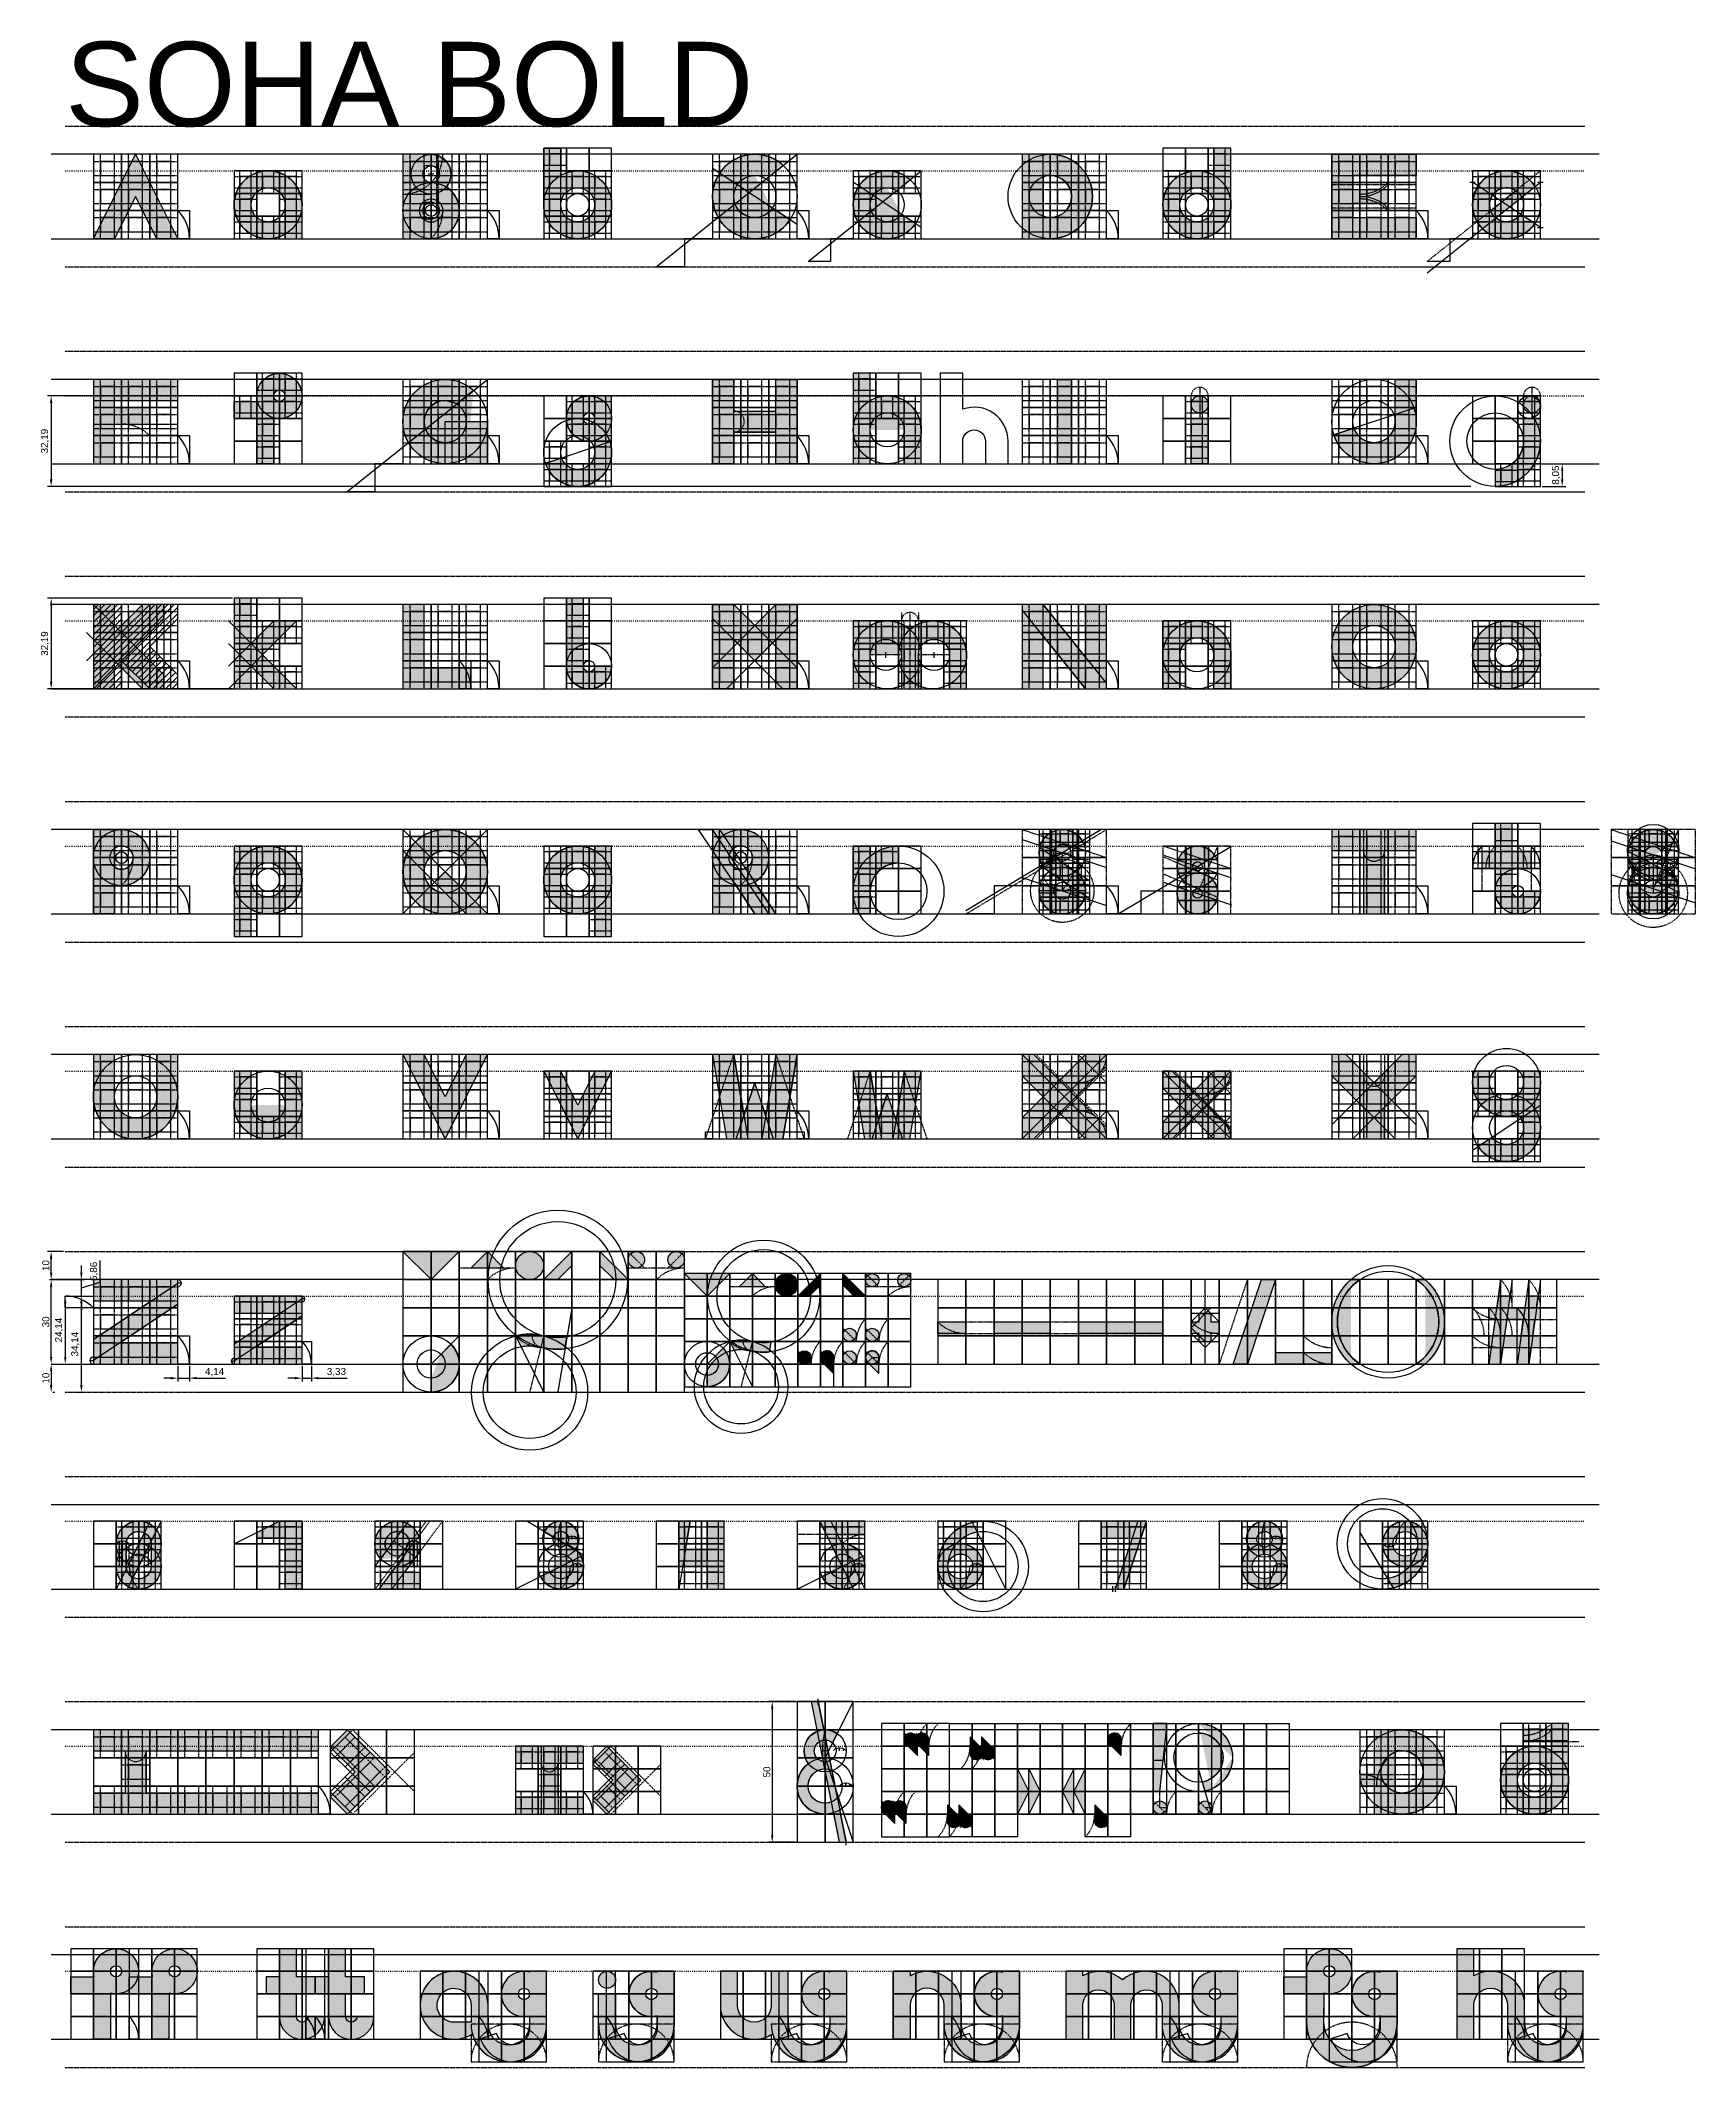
# Model space of a CAD drawing. Header units: millimetres. Extents: x -19 to 3010, y -292 to 470.
# Drawn here: x 806 to 1394, y -250 to 470 of the extents above; entities that cross this region are included whole.
import ezdxf

# ---------------------------------------------------------------- set-up
doc = ezdxf.new("R2010")
doc.units = ezdxf.units.MM
for name, pattern in [('ACAD_ISO02W100', [15, 12, -3]), ('ACAD_ISO03W100', [30, 12, -18]), ('ACAD_ISO07W100', [3, 0, -3])]:
    doc.linetypes.add(name, pattern=pattern)
for name, color, linetype in [('GUIDES', 252, 'Continuous'), ('guides_minor', 12, 'Continuous'), ('Lettering', 7, 'Continuous'), ('LINES', 252, 'Continuous'), ('Outlines', 5, 'Continuous')]:
    doc.layers.add(name, color=color, linetype=linetype)
doc.styles.get("Standard").update_dxf_attribs({"font": 'arial.ttf'})
doc.dimstyles.new('ISO-25', dxfattribs={"dimtxt": 2.5, "dimasz": 2.5, "dimexe": 1.25, "dimexo": 0.625, "dimtad": 1, "dimtxsty": 'Standard', "dimcen": 2.5, "dimadec": 0, "dimazin": 0, "dimtfac": 1, "dimtmove": 0, "dimatfit": 3, "dimfxl": 1, "dimarcsym": 0})

msp = doc.modelspace()

# ---------------------------------------------------------------- texts
at = {"layer": 'Lettering'}
msp.add_text('SOHA BOLD', height=30, dxfattribs=at).set_placement((815, 440))

# ---------------------------------------------------------------- blocks, each defined once
blk = doc.blocks.new('*D13')
at = {"layer": 'Defpoints', "color": 0, "transparency": 16777216}
for p in [(810, 30), (810, 30), (810, 0)]:
    blk.add_point(p, dxfattribs=at)
at = {"layer": 'guides_minor', "color": 0, "lineweight": -2, "transparency": 16777216}
for p, q in [((810.63, 30), (811.25, 30)), ((810, 2.5), (810, 27.5)), ((810.63, 0), (811.25, 0))]:
    blk.add_line(p, q, dxfattribs=at)
at = {"layer": 'guides_minor', "color": 0, "transparency": 16777216}
for points in [[(809.58, 27.5), (810.42, 27.5), (810, 30)], [(809.58, 2.5), (810.42, 2.5), (810, 0)]]:
    blk.add_solid(points, dxfattribs=at)
at = {"layer": 'guides_minor', "color": 0, "transparency": 16777216, "insert": (808.1, 15), "char_height": 2.5, "attachment_point": 5, "rotation": 90}
blk.add_mtext('30', dxfattribs=at)
blk = doc.blocks.new('*D14')
at = {"layer": 'Defpoints', "color": 0, "transparency": 16777216}
for p in [(810, 40), (815, 40), (810, 30)]:
    blk.add_point(p, dxfattribs=at)
at = {"layer": 'guides_minor', "color": 0, "lineweight": -2, "transparency": 16777216}
for p, q in [((814.38, 40), (808.75, 40)), ((810, 32.5), (810, 37.5)), ((810.63, 30), (811.25, 30))]:
    blk.add_line(p, q, dxfattribs=at)
at = {"layer": 'guides_minor', "color": 0, "transparency": 16777216}
for points in [[(809.58, 37.5), (810.42, 37.5), (810, 40)], [(809.58, 32.5), (810.42, 32.5), (810, 30)]]:
    blk.add_solid(points, dxfattribs=at)
at = {"layer": 'guides_minor', "color": 0, "transparency": 16777216, "insert": (808.1, 35), "char_height": 2.5, "attachment_point": 5, "rotation": 90}
blk.add_mtext('10', dxfattribs=at)
blk = doc.blocks.new('*D15')
at = {"layer": 'Defpoints', "color": 0, "transparency": 16777216}
for p in [(810, 0), (810, -10), (810, -10)]:
    blk.add_point(p, dxfattribs=at)
at = {"layer": 'guides_minor', "color": 0, "lineweight": -2, "transparency": 16777216}
for p, q in [((810.63, 0), (811.25, 0)), ((810, -2.5), (810, -7.5)), ((810.63, -10), (811.25, -10))]:
    blk.add_line(p, q, dxfattribs=at)
at = {"layer": 'guides_minor', "color": 0, "transparency": 16777216}
for points in [[(809.58, -2.5), (810.42, -2.5), (810, 0)], [(809.58, -7.5), (810.42, -7.5), (810, -10)]]:
    blk.add_solid(points, dxfattribs=at)
at = {"layer": 'guides_minor', "color": 0, "transparency": 16777216, "insert": (808.1, -5), "char_height": 2.5, "attachment_point": 5, "rotation": 90}
blk.add_mtext('10', dxfattribs=at)
blk = doc.blocks.new('*D16')
at = {"layer": 'Defpoints', "color": 0, "transparency": 16777216}
for p in [(815, 24.14), (815, 0), (815, 0)]:
    blk.add_point(p, dxfattribs=at)
at = {"layer": 'guides_minor', "color": 0, "lineweight": -2, "transparency": 16777216}
for p, q in [((815, 21.64), (815, 2.5)), ((815.63, 24.14), (816.25, 24.14)), ((815.63, 0), (816.25, 0))]:
    blk.add_line(p, q, dxfattribs=at)
at = {"layer": 'guides_minor', "color": 0, "transparency": 16777216}
for points in [[(814.58, 21.64), (815.42, 21.64), (815, 24.14)], [(814.58, 2.5), (815.42, 2.5), (815, 0)]]:
    blk.add_solid(points, dxfattribs=at)
at = {"layer": 'guides_minor', "color": 0, "transparency": 16777216, "insert": (812.87, 12.07), "char_height": 2.5, "attachment_point": 5, "rotation": 90}
blk.add_mtext('24,14', dxfattribs=at)
blk = doc.blocks.new('*D24')
at = {"layer": 'Defpoints', "color": 0, "transparency": 16777216}
for p in [(855, 0), (859.14, 0), (859.14, -5)]:
    blk.add_point(p, dxfattribs=at)
at = {"layer": 'guides_minor', "color": 0, "lineweight": -2, "transparency": 16777216}
for p, q in [((852.5, -5), (850, -5)), ((855, -0.62), (855, -6.25)), ((855, -5), (859.14, -5)), ((859.14, -0.62), (859.14, -6.25)), ((861.64, -5), (871.98, -5))]:
    blk.add_line(p, q, dxfattribs=at)
at = {"layer": 'guides_minor', "color": 0, "transparency": 16777216}
for points in [[(852.5, -4.58), (852.5, -5.42), (855, -5)], [(861.64, -4.58), (861.64, -5.42), (859.14, -5)]]:
    blk.add_solid(points, dxfattribs=at)
at = {"layer": 'guides_minor', "color": 0, "transparency": 16777216, "insert": (868.06, -2.87), "char_height": 2.5, "attachment_point": 5}
blk.add_mtext('4,14', dxfattribs=at)
blk = doc.blocks.new('*D17')
at = {"layer": 'Defpoints', "color": 0, "transparency": 16777216}
for p in [(818.75, 24.14), (820.73, 24.14), (818.75, -10)]:
    blk.add_point(p, dxfattribs=at)
at = {"layer": 'guides_minor', "color": 0, "lineweight": -2, "transparency": 16777216}
for p, q in [((819.38, 24.14), (821.98, 24.14)), ((820.73, -7.5), (820.73, 21.64)), ((819.38, -10), (821.98, -10))]:
    blk.add_line(p, q, dxfattribs=at)
at = {"layer": 'guides_minor', "color": 0, "transparency": 16777216}
for points in [[(820.31, 21.64), (821.15, 21.64), (820.73, 24.14)], [(820.31, -7.5), (821.15, -7.5), (820.73, -10)]]:
    blk.add_solid(points, dxfattribs=at)
at = {"layer": 'guides_minor', "color": 0, "transparency": 16777216, "insert": (818.6, 7.07), "char_height": 2.5, "attachment_point": 5, "rotation": 90}
blk.add_mtext('34,14', dxfattribs=at)
blk = doc.blocks.new('*D18')
at = {"layer": 'Defpoints', "color": 0, "transparency": 16777216}
for p in [(808.75, 30), (820.73, 30), (818.75, 24.14)]:
    blk.add_point(p, dxfattribs=at)
at = {"layer": 'guides_minor', "color": 0, "lineweight": -2, "transparency": 16777216}
for p, q in [((827.42, 29.08), (827.42, 36.82)), ((809.38, 30), (821.98, 30)), ((820.73, 32.5), (820.73, 35)), ((820.73, 24.14), (820.73, 30)), ((820.73, 24.14), (820.73, 30)), ((820.73, 27.07), (827.42, 29.08)), ((819.38, 24.14), (821.98, 24.14)), ((820.73, 21.64), (820.73, 19.14))]:
    blk.add_line(p, q, dxfattribs=at)
at = {"layer": 'guides_minor', "color": 0, "transparency": 16777216}
for points in [[(820.31, 32.5), (821.15, 32.5), (820.73, 30)], [(820.31, 21.64), (821.15, 21.64), (820.73, 24.14)]]:
    blk.add_solid(points, dxfattribs=at)
at = {"layer": 'guides_minor', "color": 0, "transparency": 16777216, "insert": (825.3, 32.95), "char_height": 2.5, "attachment_point": 5, "rotation": 90}
blk.add_mtext('5,86', dxfattribs=at)
blk = doc.blocks.new('*D19')
at = {"layer": 'Defpoints', "color": 0, "transparency": 16777216}
for p in [(899.14, 0), (902.48, 0), (902.48, -5)]:
    blk.add_point(p, dxfattribs=at)
at = {"layer": 'guides_minor', "color": 0, "lineweight": -2, "transparency": 16777216}
for p, q in [((896.64, -5), (894.14, -5)), ((899.14, -0.62), (899.14, -6.25)), ((899.14, -5), (902.48, -5)), ((902.48, -0.62), (902.48, -6.25)), ((904.98, -5), (915.22, -5))]:
    blk.add_line(p, q, dxfattribs=at)
at = {"layer": 'guides_minor', "color": 0, "transparency": 16777216}
for points in [[(896.64, -4.58), (896.64, -5.42), (899.14, -5)], [(904.98, -4.58), (904.98, -5.42), (902.48, -5)]]:
    blk.add_solid(points, dxfattribs=at)
at = {"layer": 'guides_minor', "color": 0, "transparency": 16777216, "insert": (911.35, -2.87), "char_height": 2.5, "attachment_point": 5}
blk.add_mtext('3,33', dxfattribs=at)
blk = doc.blocks.new('*D20')
at = {"layer": 'Defpoints', "color": 0, "transparency": 16777216}
for p in [(875, 272.19), (810, 240), (875, 240)]:
    blk.add_point(p, dxfattribs=at)
at = {"layer": 'guides_minor', "color": 0, "lineweight": -2, "transparency": 16777216}
for p, q in [((874.38, 272.19), (808.75, 272.19)), ((810, 269.69), (810, 242.5)), ((874.38, 240), (808.75, 240))]:
    blk.add_line(p, q, dxfattribs=at)
at = {"layer": 'guides_minor', "color": 0, "transparency": 16777216}
for points in [[(809.58, 269.69), (810.42, 269.69), (810, 272.19)], [(809.58, 242.5), (810.42, 242.5), (810, 240)]]:
    blk.add_solid(points, dxfattribs=at)
at = {"layer": 'guides_minor', "color": 0, "transparency": 16777216, "insert": (807.87, 256.09), "char_height": 2.5, "attachment_point": 5, "rotation": 90}
blk.add_mtext('32,19', dxfattribs=at)
blk = doc.blocks.new('*D21')
at = {"layer": 'Defpoints', "color": 0, "transparency": 16777216}
for p in [(1315, 344.14), (810, 311.95), (1315, 311.95)]:
    blk.add_point(p, dxfattribs=at)
at = {"layer": 'guides_minor', "color": 0, "lineweight": -2, "transparency": 16777216}
for p, q in [((1314.38, 344.14), (808.75, 344.14)), ((810, 341.64), (810, 314.45)), ((1314.38, 311.95), (808.75, 311.95))]:
    blk.add_line(p, q, dxfattribs=at)
at = {"layer": 'guides_minor', "color": 0, "transparency": 16777216}
for points in [[(809.58, 341.64), (810.42, 341.64), (810, 344.14)], [(809.58, 314.45), (810.42, 314.45), (810, 311.95)]]:
    blk.add_solid(points, dxfattribs=at)
at = {"layer": 'guides_minor', "color": 0, "transparency": 16777216, "insert": (807.87, 328.05), "char_height": 2.5, "attachment_point": 5, "rotation": 90}
blk.add_mtext('32,19', dxfattribs=at)
blk = doc.blocks.new('*D22')
at = {"layer": 'Defpoints', "color": 0, "transparency": 16777216}
for p in [(1339.14, 320), (1339.14, 311.95), (1346.86, 311.95)]:
    blk.add_point(p, dxfattribs=at)
at = {"layer": 'guides_minor', "color": 0, "lineweight": -2, "transparency": 16777216}
for p, q in [((1339.77, 320), (1348.11, 320)), ((1346.86, 317.5), (1346.86, 314.45)), ((1339.77, 311.95), (1348.11, 311.95))]:
    blk.add_line(p, q, dxfattribs=at)
at = {"layer": 'guides_minor', "color": 0, "transparency": 16777216}
for points in [[(1346.45, 317.5), (1347.28, 317.5), (1346.86, 320)], [(1346.45, 314.45), (1347.28, 314.45), (1346.86, 311.95)]]:
    blk.add_solid(points, dxfattribs=at)
at = {"layer": 'guides_minor', "color": 0, "transparency": 16777216, "insert": (1344.74, 315.98), "char_height": 2.5, "attachment_point": 5, "rotation": 90}
blk.add_mtext('8,05', dxfattribs=at)
blk = doc.blocks.new('*D23')
at = {"layer": 'Defpoints', "color": 0, "transparency": 16777216}
for p in [(1075, -120), (1066.19, -170), (1075, -170)]:
    blk.add_point(p, dxfattribs=at)
at = {"layer": 'guides_minor', "color": 0, "lineweight": -2, "transparency": 16777216}
for p, q in [((1074.38, -120), (1064.94, -120)), ((1066.19, -122.5), (1066.19, -167.5)), ((1074.38, -170), (1064.94, -170))]:
    blk.add_line(p, q, dxfattribs=at)
at = {"layer": 'guides_minor', "color": 0, "transparency": 16777216}
for points in [[(1065.77, -122.5), (1066.61, -122.5), (1066.19, -120)], [(1065.77, -167.5), (1066.61, -167.5), (1066.19, -170)]]:
    blk.add_solid(points, dxfattribs=at)
at = {"layer": 'guides_minor', "color": 0, "transparency": 16777216, "insert": (1064.29, -145), "char_height": 2.5, "attachment_point": 5, "rotation": 90}
blk.add_mtext('50', dxfattribs=at)

# ---------------------------------------------------------------- dimensions: what is measured, and where the dimension line sits
at = {"layer": 'guides_minor'}
for base, p1, p2, picture, middle in [((810, 311.953), (1315, 344.142), (1315, 311.953), '*D21', (807.873, 328.047)), ((1346.864, 311.953), (1339.142, 320), (1339.142, 311.953), '*D22', (1344.737, 315.976)), ((810, 240), (875, 272.19), (875, 240), '*D20', (807.873, 256.095)), ((810, 30), (810, 0), (810, 30), '*D13', (808.098, 15)), ((815, 0), (815, 24.142), (815, 0), '*D16', (812.873, 12.071)), ((820.729, 24.142), (818.75, -10), (818.75, 24.142), '*D17', (818.601, 7.071)), ((810, -10), (810, 0), (810, -10), '*D15', (808.099, -5)), ((1066.189, -170), (1075, -120), (1075, -170), '*D23', (1064.288, -145))]:
    dim = msp.add_linear_dim(base=base, p1=p1, p2=p2, angle=90, dimstyle='ISO-25', dxfattribs=at)
    dim.commit()
    dim.dimension.update_dxf_attribs({"geometry": picture, "text_midpoint": middle})
for base, p1, p2, picture, middle in [((810, 40), (810, 30), (815, 40), '*D14', (808.099, 35)), ((820.729, 30), (818.75, 24.142), (808.75, 30), '*D18', (825.296, 29.704))]:
    dim = msp.add_linear_dim(base=base, p1=p1, p2=p2, angle=90, dimstyle='ISO-25', override={"dimtmove": 1}, dxfattribs=at)
    dim.commit()
    dim.dimension.update_dxf_attribs({"geometry": picture, "text_midpoint": middle})
for base, p1, p2, picture, middle in [((859.142, -5), (855, 0), (859.142, 0), '*D24', (868.059, -2.873)), ((902.475, -5), (899.142, 0), (902.475, 0), '*D19', (911.347, -2.873))]:
    dim = msp.add_linear_dim(base=base, p1=p1, p2=p2, dimstyle='ISO-25', dxfattribs=at)
    dim.commit()
    dim.dimension.update_dxf_attribs({"geometry": picture, "text_midpoint": middle})

# ---------------------------------------------------------------- hatches: boundary and pattern name
at = {"layer": 'Lettering'}
h = msp.add_hatch(color=256, dxfattribs=at)
h.dxf.hatch_style = 1
h.paths.add_polyline_path([(825, 400), (840, 430), (855, 400), (847.5, 400), (840, 415), (832.5, 400)])
h = msp.add_hatch(color=256, dxfattribs=at)
h.dxf.hatch_style = 1
edge = h.paths.add_edge_path(flags=16)
edge.add_line((945, 412.929), (942.5, 412.929))
edge.add_line((942.5, 412.929), (942.5, 407.071))
edge.add_line((942.5, 407.071), (945, 407.071))
edge.add_arc((945, 410), 2.929, 270, 450)
edge = h.paths.add_edge_path(flags=16)
edge.add_line((945, 425.858), (942.5, 425.858))
edge.add_line((942.5, 425.858), (942.5, 420))
edge.add_line((942.5, 420), (945, 420))
edge.add_arc((945, 422.929), 2.929, 270, 450)
edge = h.paths.add_edge_path()
edge.add_arc((945, 410), 10, 270, 417.120207)
edge.add_arc((945, 422.929), 7.071, 320.151898, 450)
edge.add_line((945, 430), (935, 430))
edge.add_line((935, 430), (935, 400))
edge.add_line((935, 400), (945, 400))
h = msp.add_hatch(color=256, dxfattribs=at)
h.dxf.hatch_style = 1
edge = h.paths.add_edge_path(flags=16)
edge.add_arc((997.071, 412.071), 6.036, 0, 360)
edge = h.paths.add_edge_path()
edge.add_line((991.036, 432.19), (991.036, 422.525))
edge.add_arc((997.071, 412.071), 12.071, -180, 120, ccw=False)
edge.add_line((985, 412.071), (985, 432.19))
edge.add_line((985, 432.19), (991.036, 432.19))
edge = h.paths.add_edge_path(flags=17)
edge.add_line((991.036, 424.142), (991.036, 432.19))
h = msp.add_hatch(color=256, dxfattribs=at)
h.dxf.hatch_style = 1
edge = h.paths.add_edge_path()
edge.add_line((1072.481, 406.679), (1066.24, 410.84))
edge.add_arc((1060, 415), 7.5, 90, 326.309932, ccw=False)
edge.add_line((1060, 422.5), (1065.625, 422.5))
edge.add_line((1065.625, 422.5), (1070.106, 426.085))
edge.add_arc((1060, 415), 15, 47.644685, 326.309932)
h = msp.add_hatch(color=256, dxfattribs=at)
h.dxf.hatch_style = 1
edge = h.paths.add_edge_path(flags=16)
edge.add_line((1165, 422.5), (1162.5, 422.5))
edge.add_line((1162.5, 422.5), (1162.426, 407.506))
edge.add_line((1162.426, 407.506), (1165, 407.5))
edge.add_arc((1165, 415), 7.5, 270, 450)
edge = h.paths.add_edge_path()
edge.add_arc((1165, 415), 15, 270, 450)
edge.add_line((1165, 430), (1155, 430))
edge.add_line((1155, 430), (1155, 400))
edge.add_line((1155, 400), (1165, 400))
h = msp.add_hatch(color=256, dxfattribs=at)
h.dxf.hatch_style = 1
edge = h.paths.add_edge_path(flags=16)
edge.add_arc((1217.071, 412.071), 6.036, 0, 360)
edge = h.paths.add_edge_path()
edge.add_line((1229.142, 432.19), (1223.107, 432.19))
edge.add_line((1223.107, 432.19), (1223.107, 422.525))
edge.add_arc((1217.071, 412.071), 12.071, 60, 360)
edge.add_line((1229.142, 412.071), (1229.142, 432.19))
h = msp.add_hatch(color=256, dxfattribs=at)
h.dxf.hatch_style = 1
h.paths.add_polyline_path([(1295, 430), (1295, 422.5), (1272.5, 422.5), (1272.5, 417.5), (1285, 417.5), (1285, 412.5), (1272.5, 412.5), (1272.5, 407.5), (1295, 407.5), (1295, 400), (1265, 400), (1265, 430)])
h = msp.add_hatch(color=256, dxfattribs=at)
h.dxf.hatch_style = 1
edge = h.paths.add_edge_path(flags=16)
edge.add_arc((887.071, 412.071), 6.036, 0, 270, ccw=False)
edge.add_line((893.107, 412.071), (893.107, 406.036))
edge.add_line((893.107, 406.036), (887.071, 406.036))
edge = h.paths.add_edge_path()
edge.add_line((893.107, 401.617), (893.107, 400))
edge.add_line((893.107, 400), (899.142, 400))
edge.add_line((899.142, 400), (899.142, 412.071))
edge.add_arc((887.071, 412.071), 12.071, 360, 660)
h = msp.add_hatch(color=256, dxfattribs=at)
h.dxf.hatch_style = 1
edge = h.paths.add_edge_path()
edge.add_line((1117.115, 405.375), (1112.093, 408.723))
edge.add_arc((1107.071, 412.071), 6.036, 90, 326.309932, ccw=False)
edge.add_line((1107.071, 418.107), (1111.598, 418.107))
edge.add_line((1111.598, 418.107), (1115.204, 420.991))
edge.add_arc((1107.071, 412.071), 12.071, 47.644685, 326.309932)
h = msp.add_hatch(color=256, dxfattribs=at)
h.dxf.hatch_style = 1
edge = h.paths.add_edge_path(flags=16)
edge.add_line((1321.416, 409.961), (1330.371, 417.125))
edge.add_arc((1327.071, 412.071), 6.036, 56.860569, 200.459048)
edge = h.paths.add_edge_path()
edge.add_line((1323.247, 407.402), (1337.231, 418.589))
edge.add_arc((1327.071, 412.071), 12.071, 32.683579, 326.309932)
edge.add_line((1337.115, 405.375), (1332.093, 408.723))
edge.add_arc((1327.071, 412.071), 6.036, 230.678553, 326.309932, ccw=False)
h = msp.add_hatch(color=256, dxfattribs=at)
h.dxf.hatch_style = 1
h.paths.add_polyline_path([(825, 350), (825, 320), (832.5, 320), (832.5, 334.142), (845, 334.142), (845, 340), (832.5, 340), (832.5, 342.5), (855, 342.5), (855, 350)])
h = msp.add_hatch(color=256, dxfattribs=at)
h.dxf.hatch_style = 1
edge = h.paths.add_edge_path(flags=16)
edge.add_arc((891.095, 344.142), 2.012, 0, 360)
edge = h.paths.add_edge_path()
edge.add_line((889.143, 336.335), (889.083, 320))
edge.add_line((889.083, 320), (883.047, 320))
edge.add_line((883.047, 320), (883.047, 336.095))
edge.add_line((883.047, 336.095), (875, 336.095))
edge.add_line((875, 336.095), (875, 342.13))
edge.add_line((875, 342.13), (883.303, 342.13))
edge.add_arc((891.095, 344.142), 8.047, -104.036243, 194.477512, ccw=False)
h = msp.add_hatch(color=256, dxfattribs=at)
h.dxf.hatch_style = 1
edge = h.paths.add_edge_path()
edge.add_line((965, 320), (957.5, 320))
edge.add_line((957.5, 320), (957.5, 322.01))
edge.add_arc((950, 335), 15, 47.644685, 300, ccw=False)
edge.add_line((960.106, 346.085), (954.1, 341.28))
edge.add_line((954.1, 341.28), (950, 342.5))
edge.add_arc((950, 335), 7.5, 90, 270)
edge.add_line((950, 327.5), (950, 335))
edge.add_line((950, 335), (965, 335))
edge.add_line((965, 335), (965, 320))
h = msp.add_hatch(color=256, dxfattribs=at)
h.dxf.hatch_style = 1
h.paths.add_polyline_path([(1052.5, 330), (1052.5, 320), (1045, 320), (1045, 350), (1052.5, 350), (1052.5, 338.75), (1067.5, 338.75), (1067.5, 350), (1075, 350), (1075, 320), (1067.5, 320), (1067.5, 331.25), (1052.5, 331.25)])
h = msp.add_hatch(color=256, dxfattribs=at)
h.dxf.hatch_style = 1
edge = h.paths.add_edge_path()
edge.add_line((1101.036, 342.525), (1101.036, 352.19))
edge.add_line((1101.036, 352.19), (1095, 352.19))
edge.add_line((1095, 352.19), (1095, 320))
edge.add_line((1095, 320), (1101.036, 320))
edge.add_line((1101.036, 320), (1101.036, 332.071))
edge.add_arc((1107.071, 332.071), 6.036, 0, 180, ccw=False)
edge.add_line((1113.107, 332.071), (1113.107, 320))
edge.add_line((1113.107, 320), (1119.142, 320))
edge.add_line((1119.142, 320), (1119.142, 332.071))
edge.add_arc((1107.071, 332.071), 12.071, 0, 120)
h = msp.add_hatch(color=256, dxfattribs=at)
h.dxf.hatch_style = 1
h.paths.add_polyline_path([(1167.5, 350), (1172.5, 350), (1172.5, 320), (1167.5, 320)])
h = msp.add_hatch(color=256, dxfattribs=at)
h.dxf.hatch_style = 1
edge = h.paths.add_edge_path()
edge.add_line((1287.5, 335), (1287.5, 350))
edge.add_line((1287.5, 350), (1295, 350))
edge.add_line((1295, 350), (1295, 335))
edge.add_arc((1280, 335), 15, -161.565051, 0, ccw=False)
edge.add_line((1265.77, 330.257), (1272.885, 332.628))
edge.add_arc((1280, 335), 7.5, 198.434949, 360)
h = msp.add_hatch(color=256, dxfattribs=at)
h.dxf.hatch_style = 1
edge = h.paths.add_edge_path(flags=16)
edge.add_arc((1001.095, 336.095), 2.012, 0, 360)
edge = h.paths.add_edge_path()
edge.add_arc((1001.095, 336.095), 8.047, 75.522488, 284.477512)
edge.add_line((1003.107, 328.303), (1003.107, 324.024))
edge.add_arc((997.071, 324.024), 6.036, 199.471221, 360, ccw=False)
edge.add_line((991.381, 322.012), (985.619, 320.206))
edge.add_arc((997.071, 324.024), 12.071, 198.434949, 360)
edge.add_line((1009.142, 324.024), (1009.142, 344.142))
edge.add_line((1009.142, 344.142), (1003.107, 344.142))
edge.add_line((1003.107, 344.142), (1003.107, 343.887))
h = msp.add_hatch(color=256, dxfattribs=at)
h.dxf.hatch_style = 1
edge = h.paths.add_edge_path()
edge.add_arc((1218.077, 341.124), 3.018, 0, 360)
h.paths.add_polyline_path([(1215.059, 336.095), (1221.095, 336.095), (1221.095, 320), (1215.059, 320)])
h = msp.add_hatch(color=256, dxfattribs=at)
h.dxf.hatch_style = 1
edge = h.paths.add_edge_path()
edge.add_arc((1336.124, 341.124), 3.018, 0, 360)
edge = h.paths.add_edge_path(flags=17)
edge.add_line((1333.107, 328.047), (1333.107, 336.095))
edge = h.paths.add_edge_path()
edge.add_line((1339.142, 336.095), (1333.107, 336.095))
edge.add_line((1333.107, 336.095), (1333.107, 328.047))
edge.add_arc((1323.047, 328.047), 10.059, -90, 0, ccw=False)
edge.add_line((1323.047, 317.988), (1323.047, 311.953))
edge.add_arc((1323.047, 328.047), 16.095, 270, 360)
edge.add_line((1339.142, 328.047), (1339.142, 336.095))
h = msp.add_hatch(dxfattribs=at)
h.set_pattern_fill('ANSI31', color=256, scale=0.5)
h.paths.add_polyline_path([(845, 240), (855, 240), (855, 245), (845, 255), (855, 265), (855, 270), (845, 270), (835, 260), (835, 270), (825, 270), (825, 240), (835, 240), (835, 250)])
h = msp.add_hatch(color=256, dxfattribs=at)
h.dxf.hatch_style = 1
h.paths.add_polyline_path([(842.5, 240), (850, 240), (850, 245), (840, 255), (850, 265), (850, 270), (842.5, 270), (832.5, 260), (832.5, 270), (825, 270), (825, 240), (832.5, 240), (832.5, 250)])
h = msp.add_hatch(color=256, dxfattribs=at)
h.dxf.hatch_style = 1
h.paths.add_polyline_path([(897.13, 264.142), (889.083, 264.142), (881.036, 256.095), (881.036, 272.19), (875, 272.19), (875, 240), (881.036, 240), (881.036, 248.047), (889.083, 240), (897.13, 240), (885.059, 252.071)])
h = msp.add_hatch(color=256, dxfattribs=at)
h.dxf.hatch_style = 1
h.paths.add_polyline_path([(942.5, 270), (935, 270), (935, 240), (959.142, 240), (959.142, 247.5), (942.5, 247.5)])
h = msp.add_hatch(color=256, dxfattribs=at)
h.dxf.hatch_style = 1
edge = h.paths.add_edge_path()
edge.add_line((993.047, 272.19), (993.047, 248.047))
edge.add_arc((1001.095, 248.047), 8.047, 180, 360)
edge.add_line((1009.142, 248.047), (1003.107, 248.047))
edge.add_arc((1001.095, 248.047), 2.012, -180, 0, ccw=False)
edge.add_line((999.083, 248.047), (999.083, 272.19))
edge.add_line((999.083, 272.19), (993.047, 272.19))
h = msp.add_hatch(color=256, dxfattribs=at)
h.dxf.hatch_style = 1
h.paths.add_polyline_path([(1045, 240), (1045, 270), (1052.5, 270), (1060, 262.5), (1067.5, 270), (1075, 270), (1075, 240), (1067.5, 240), (1067.5, 257.5), (1060, 250), (1052.5, 257.5), (1052.5, 240)])
h = msp.add_hatch(color=256, dxfattribs=at)
h.dxf.hatch_style = 1
h.paths.add_polyline_path([(1155, 270), (1155, 240), (1162.5, 240), (1162.5, 258.75), (1177.5, 240), (1185, 240), (1185, 270), (1177.5, 270), (1177.5, 251.25), (1162.5, 270)])
h = msp.add_hatch(color=256, dxfattribs=at)
h.dxf.hatch_style = 1
edge = h.paths.add_edge_path(flags=17)
edge.add_arc((1280, 255), 7.5, 0, 360)
edge = h.paths.add_edge_path()
edge.add_arc((1280, 255), 15, 0, 360)
h = msp.add_hatch(color=256, dxfattribs=at)
h.dxf.hatch_style = 1
edge = h.paths.add_edge_path()
edge.add_line((1118.136, 240), (1118.136, 252.071))
edge.add_arc((1123.669, 252.071), 5.533, 0, 180, ccw=False)
edge.add_line((1129.201, 252.071), (1129.201, 240))
edge.add_line((1129.201, 240), (1135.237, 240))
edge.add_line((1135.237, 240), (1135.237, 252.071))
edge.add_arc((1123.166, 252.071), 12.071, 360, 491.810315)
edge.add_arc((1107.071, 252.071), 12.071, 48.189685, 120)
edge.add_line((1101.036, 262.525), (1101.036, 264.142))
edge.add_line((1101.036, 264.142), (1095, 264.142))
edge.add_line((1095, 264.142), (1095, 240))
edge.add_line((1095, 240), (1101.036, 240))
edge.add_line((1101.036, 240), (1101.036, 252.071))
edge.add_arc((1106.568, 252.071), 5.533, 0, 180, ccw=False)
edge.add_line((1112.101, 252.071), (1112.101, 240))
edge.add_line((1112.101, 240), (1118.136, 240))
h = msp.add_hatch(color=256, dxfattribs=at)
h.dxf.hatch_style = 1
edge = h.paths.add_edge_path()
edge.add_line((1205, 264.142), (1211.036, 264.142))
edge.add_line((1211.036, 264.142), (1211.036, 262.525))
edge.add_arc((1217.071, 252.071), 12.071, 0, 120, ccw=False)
edge.add_line((1229.142, 252.071), (1229.142, 240))
edge.add_line((1229.142, 240), (1223.107, 240))
edge.add_line((1223.107, 240), (1223.107, 252.071))
edge.add_arc((1217.071, 252.071), 6.036, 0, 180)
edge.add_line((1211.036, 252.071), (1211.036, 240))
edge.add_line((1211.036, 240), (1205, 240))
edge.add_line((1205, 240), (1205, 264.142))
h = msp.add_hatch(color=256, dxfattribs=at)
h.dxf.hatch_style = 1
edge = h.paths.add_edge_path(flags=16)
edge.add_arc((1327.071, 252.071), 6.036, 0, 360)
edge = h.paths.add_edge_path()
edge.add_arc((1327.071, 252.071), 12.071, 90, 390)
edge.add_line((1337.525, 258.107), (1339.142, 258.107))
edge.add_line((1339.142, 258.107), (1339.142, 264.142))
edge.add_line((1339.142, 264.142), (1331.095, 264.142))
edge.add_line((1331.095, 264.142), (1327.071, 264.142))
h = msp.add_hatch(color=256, dxfattribs=at)
h.dxf.hatch_style = 1
edge = h.paths.add_edge_path(flags=16)
edge.add_line((835, 184.142), (832.5, 184.142))
edge.add_line((832.5, 184.142), (832.5, 176.697))
edge.add_arc((835, 180), 4.142, 232.875183, 450)
edge = h.paths.add_edge_path()
edge.add_line((832.5, 160), (825, 160))
edge.add_line((825, 160), (825, 190))
edge.add_line((825, 190), (835, 190))
edge.add_arc((835, 180), 10, -104.477512, 90, ccw=False)
edge.add_line((832.5, 170.318), (832.5, 160))
h = msp.add_hatch(color=256, dxfattribs=at)
h.dxf.hatch_style = 1
edge = h.paths.add_edge_path(flags=16)
edge.add_line((946.25, 171.25), (950, 175))
edge.add_line((950, 175), (955.303, 169.697))
edge.add_arc((949.999, 175.003), 7.503, 314.989498, 630.010502)
edge.add_line((950, 167.5), (946.25, 171.25))
edge = h.paths.add_edge_path()
edge.add_arc((950, 175), 15, 315, 654.295189)
edge.add_line((956.172, 161.328), (957.5, 160))
edge.add_line((957.5, 160), (965, 160))
edge.add_line((965, 160), (960.607, 164.393))
h = msp.add_hatch(color=256, dxfattribs=at)
h.dxf.hatch_style = 1
edge = h.paths.add_edge_path(flags=16)
edge.add_line((1055, 184.142), (1052.5, 184.142))
edge.add_line((1052.5, 184.142), (1052.5, 175.858))
edge.add_line((1052.5, 175.858), (1055, 175.858))
edge.add_arc((1055, 180), 4.142, 270, 450)
edge = h.paths.add_edge_path()
edge.add_line((1067.5, 160), (1059.952, 171.312))
edge.add_arc((1055, 180), 10, 299.685096, 450)
edge.add_line((1055, 190), (1045, 190))
edge.add_line((1045, 190), (1045, 160))
edge.add_line((1045, 160), (1052.5, 160))
edge.add_line((1052.5, 160), (1052.5, 171.25))
edge.add_line((1052.5, 171.25), (1060, 160))
edge.add_line((1060, 160), (1067.5, 160))
h = msp.add_hatch(color=256, dxfattribs=at)
h.dxf.hatch_style = 1
edge = h.paths.add_edge_path()
edge.add_arc((1169.25, 181.75), 3, 30.963757, 236.44269, ccw=False)
edge.add_line((1171.822, 183.293), (1176.324, 185.995))
edge.add_arc((1169.25, 181.75), 8.25, 30.963757, 236.44269)
edge.add_line((1164.69, 174.875), (1170.908, 170.75))
edge.add_arc((1169.25, 168.25), 3, -198.434949, 56.44269, ccw=False)
edge.add_line((1166.404, 169.199), (1161.423, 170.859))
edge.add_arc((1169.25, 168.25), 8.25, 161.565051, 416.44269)
edge.add_line((1173.81, 175.125), (1167.592, 179.25))
h = msp.add_hatch(color=256, dxfattribs=at)
h.dxf.hatch_style = 1
h.paths.add_polyline_path([(1265, 190), (1265, 182.5), (1276.25, 182.5), (1276.25, 160), (1283.75, 160), (1283.75, 182.5), (1295, 182.5), (1295, 190)])
h = msp.add_hatch(color=256, dxfattribs=at)
h.dxf.hatch_style = 1
edge = h.paths.add_edge_path()
edge.add_line((1329.083, 182.13), (1329.083, 192.19))
edge.add_line((1329.083, 192.19), (1323.047, 192.19))
edge.add_line((1323.047, 192.19), (1323.047, 182.13))
edge.add_line((1323.047, 182.13), (1318.333, 182.13))
edge.add_line((1318.333, 182.13), (1318.333, 176.095))
edge.add_line((1318.333, 176.095), (1323.047, 176.095))
edge.add_line((1323.047, 176.095), (1323.047, 168.047))
edge.add_arc((1331.095, 168.047), 8.047, 180, 360)
edge.add_line((1339.142, 168.047), (1333.107, 168.047))
edge.add_arc((1331.095, 168.047), 2.012, -180, 0, ccw=False)
edge.add_line((1329.083, 168.047), (1329.083, 176.095))
edge.add_line((1329.083, 176.095), (1335.809, 176.095))
edge.add_line((1335.809, 176.095), (1335.809, 182.13))
edge.add_line((1335.809, 182.13), (1329.083, 182.13))
h = msp.add_hatch(color=256, dxfattribs=at)
h.dxf.hatch_style = 1
edge = h.paths.add_edge_path()
edge.add_arc((1379.207, 169), 9, 161.565051, 360)
edge.add_arc((1379.207, 167.35), 9.15, 10.388858, 64.210781)
edge.add_line((1383.187, 175.589), (1377.683, 178.41))
edge.add_arc((1379.206, 180.997), 3.002, 31.013948, 239.502347, ccw=False)
edge.add_line((1381.779, 182.543), (1386.924, 185.63))
edge.add_arc((1379.207, 181), 9, 30.963757, 180)
edge.add_arc((1379.207, 182.65), 9.15, 190.388858, 244.210781)
edge.add_line((1375.226, 174.411), (1380.575, 171.67))
edge.add_arc((1379.207, 169), 3, -199.471221, 62.86378, ccw=False)
edge.add_line((1376.378, 170), (1370.668, 171.846))
h = msp.add_hatch(color=256, dxfattribs=at)
h.dxf.hatch_style = 1
edge = h.paths.add_edge_path(flags=16)
edge.add_arc((887.071, 172.071), 6.036, 0, 360)
edge = h.paths.add_edge_path()
edge.add_arc((887.071, 172.071), 12.071, 240, 480)
edge.add_line((881.036, 182.525), (881.036, 184.142))
edge.add_line((881.036, 184.142), (875, 184.142))
edge.add_line((875, 184.142), (875, 151.953))
edge.add_line((875, 151.953), (881.036, 151.953))
edge.add_line((881.036, 151.953), (881.036, 161.617))
edge = h.paths.add_edge_path(flags=16)
edge.add_line((881.036, 176.095), (881.036, 184.142))
h = msp.add_hatch(color=256, dxfattribs=at)
h.dxf.hatch_style = 1
edge = h.paths.add_edge_path(flags=16)
edge.add_arc((997.071, 172.071), 6.036, 0, 360)
edge = h.paths.add_edge_path()
edge.add_line((1003.107, 184.142), (1003.107, 182.525))
edge.add_arc((997.071, 172.071), 12.071, 60, 300)
edge.add_line((1003.107, 161.617), (1003.107, 151.953))
edge.add_line((1003.107, 151.953), (1009.142, 151.953))
edge.add_line((1009.142, 151.953), (1009.142, 184.142))
edge.add_line((1009.142, 184.142), (1003.107, 184.142))
edge = h.paths.add_edge_path(flags=16)
edge.add_line((995.059, 176.095), (995.059, 184.142))
h = msp.add_hatch(color=256, dxfattribs=at)
h.dxf.hatch_style = 1
edge = h.paths.add_edge_path()
edge.add_line((1101.036, 160), (1095, 160))
edge.add_line((1095, 160), (1095, 184.142))
edge.add_line((1095, 184.142), (1101.036, 184.142))
edge.add_line((1101.036, 184.142), (1101.036, 180.611))
edge.add_arc((1111.095, 168.047), 16.095, 90, 128.682187, ccw=False)
edge.add_line((1111.095, 184.142), (1111.095, 178.107))
edge.add_arc((1111.095, 168.047), 10.059, 90, 180)
edge.add_line((1101.036, 168.047), (1101.036, 160))
h = msp.add_hatch(color=256, dxfattribs=at)
h.dxf.hatch_style = 1
edge = h.paths.add_edge_path()
edge.add_arc((1217.308, 167.243), 7.243, 161.565051, 426.801409)
edge.add_line((1220.161, 173.9), (1216.665, 175.398))
edge.add_arc((1217.308, 176.899), 1.633, 30.963757, 246.801409, ccw=False)
edge.add_line((1218.709, 177.74), (1223.518, 180.626))
edge.add_arc((1217.308, 176.899), 7.243, 30.963757, 246.801409)
edge.add_line((1214.455, 170.242), (1217.951, 168.744))
edge.add_arc((1217.308, 167.243), 1.633, -198.434949, 66.801409, ccw=False)
edge.add_line((1215.758, 167.759), (1210.437, 169.533))
h = msp.add_hatch(color=256, dxfattribs=at)
h.dxf.hatch_style = 1
edge = h.paths.add_edge_path()
edge.add_line((847.5, 110), (847.5, 95))
edge.add_arc((840, 95), 7.5, -180, 0, ccw=False)
edge.add_line((832.5, 95), (832.5, 110))
edge.add_line((832.5, 110), (825, 110))
edge.add_line((825, 110), (825, 95))
edge.add_arc((840, 95), 15, 180, 360)
edge.add_line((855, 95), (855, 110))
edge.add_line((855, 110), (847.5, 110))
h = msp.add_hatch(color=256, dxfattribs=at)
h.dxf.hatch_style = 1
h.paths.add_polyline_path([(935, 110), (950, 80), (965, 110), (957.5, 110), (950, 95), (942.5, 110)])
h = msp.add_hatch(color=256, dxfattribs=at)
h.dxf.hatch_style = 1
h.paths.add_polyline_path([(1045, 110), (1050, 80), (1070, 80), (1075, 110), (1067.5, 110), (1063.889, 88.333), (1060, 100), (1056.111, 88.333), (1052.5, 110)])
h = msp.add_hatch(color=256, dxfattribs=at)
h.dxf.hatch_style = 1
h.paths.add_polyline_path([(1185, 105.858), (1185, 110), (1177.5, 110), (1168.321, 100.821), (1159.142, 110), (1155, 110), (1155, 102.5), (1162.5, 95), (1155, 87.5), (1155, 80), (1159.142, 80), (1168.321, 89.179), (1177.5, 80), (1185, 80), (1185, 84.142), (1174.142, 95)])
h = msp.add_hatch(color=256, dxfattribs=at)
h.dxf.hatch_style = 1
h.paths.add_polyline_path([(1270, 110), (1265, 110), (1265, 102.5), (1276.25, 91.25), (1276.25, 80), (1283.75, 80), (1283.75, 91.25), (1295, 102.5), (1295, 110), (1290, 110), (1280, 100)])
h = msp.add_hatch(color=256, dxfattribs=at)
h.dxf.hatch_style = 1
edge = h.paths.add_edge_path()
edge.add_arc((887.071, 92.071), 6.036, -180, 0, ccw=False)
edge.add_line((881.036, 92.071), (881.036, 104.142))
edge.add_line((881.036, 104.142), (875, 104.142))
edge.add_line((875, 104.142), (875, 92.071))
edge.add_arc((887.071, 92.071), 12.071, 180, 300)
edge.add_line((893.107, 81.617), (893.107, 80))
edge.add_line((893.107, 80), (899.142, 80))
edge.add_line((899.142, 80), (899.142, 104.142))
edge.add_line((899.142, 104.142), (893.107, 104.142))
edge.add_line((893.107, 104.142), (893.107, 92.071))
h = msp.add_hatch(color=256, dxfattribs=at)
h.dxf.hatch_style = 1
h.paths.add_polyline_path([(991.036, 104.142), (985, 104.142), (997.071, 80), (1009.142, 104.142), (1003.107, 104.142), (997.071, 92.071)])
h = msp.add_hatch(color=256, dxfattribs=at)
h.dxf.hatch_style = 1
h.paths.add_polyline_path([(1095, 104.142), (1099.024, 80), (1115.118, 80), (1119.142, 104.142), (1113.107, 104.142), (1110.201, 86.706), (1107.071, 96.095), (1103.942, 86.706), (1101.036, 104.142)])
h = msp.add_hatch(color=256, dxfattribs=at)
h.dxf.hatch_style = 1
h.paths.add_polyline_path([(1229.142, 100.809), (1229.142, 104.142), (1223.107, 104.142), (1215.72, 96.756), (1208.333, 104.142), (1205, 104.142), (1205, 98.107), (1211.036, 92.071), (1205, 86.036), (1205, 80), (1208.333, 80), (1215.72, 87.387), (1223.107, 80), (1229.142, 80), (1229.142, 83.333), (1220.404, 92.071)])
h = msp.add_hatch(color=256, dxfattribs=at)
h.dxf.hatch_style = 1
edge = h.paths.add_edge_path()
edge.add_line((1321.036, 100.118), (1321.036, 104.142))
edge.add_line((1321.036, 104.142), (1315, 104.142))
edge.add_line((1315, 104.142), (1315, 100.118))
edge.add_arc((1327.071, 100.118), 12.071, 180, 270)
edge.add_line((1327.071, 88.047), (1332.759, 88.047))
edge.add_line((1332.759, 88.047), (1333.107, 84.024))
edge.add_arc((1327.071, 84.024), 6.036, -146.309932, 0, ccw=False)
edge.add_line((1322.049, 80.676), (1317.027, 77.328))
edge.add_arc((1327.071, 84.024), 12.071, 213.690068, 360)
edge.add_line((1339.142, 84.024), (1339.142, 104.142))
edge.add_line((1339.142, 104.142), (1333.107, 104.142))
edge.add_line((1333.107, 104.142), (1333.107, 100.118))
edge.add_arc((1327.071, 100.118), 6.036, -180, 0, ccw=False)
edge = h.paths.add_edge_path(flags=0)
edge.add_line((1321.036, 96.095), (1321.036, 104.142))
h = msp.add_hatch(color=256, dxfattribs=at)
h.dxf.hatch_style = 1
h.paths.add_polyline_path([(935, 40), (945, 30), (955, 40)])
h = msp.add_hatch(color=256, dxfattribs=at)
h.dxf.hatch_style = 1
h.paths.add_polyline_path([(959.142, 34.142), (965, 40), (970.858, 34.142)])
h = msp.add_hatch(color=256, dxfattribs=at)
h.dxf.hatch_style = 1
edge = h.paths.add_edge_path()
edge.add_arc((980, 35), 5, 0, 360)
h = msp.add_hatch(color=256, dxfattribs=at)
h.dxf.hatch_style = 1
h.paths.add_polyline_path([(995, 40), (985, 30), (990, 30), (995, 35)])
h = msp.add_hatch(color=256, dxfattribs=at)
h.dxf.hatch_style = 1
h.paths.add_polyline_path([(1005, 40), (1005, 35), (1010, 30), (1015, 30)])
h = msp.add_hatch(color=256, dxfattribs=at)
h.dxf.hatch_style = 1
edge = h.paths.add_edge_path()
edge.add_arc((1032.071, 37.071), 2.929, 0, 360)
edge = h.paths.add_edge_path()
edge.add_arc((1017.929, 37.071), 2.929, 0, 360)
h = msp.add_hatch(color=256, dxfattribs=at)
h.dxf.hatch_style = 1
h.paths.add_polyline_path([(825, 30), (825, 22.5), (845.625, 22.5), (825, 8.75), (825, 0), (855, 0), (855, 7.5), (834.375, 7.5), (855, 21.25), (855, 30)])
h = msp.add_hatch(color=256, dxfattribs=at)
h.dxf.hatch_style = 1
h.paths.add_polyline_path([(1035, 32.19), (1043.047, 24.142), (1051.095, 32.19)])
h = msp.add_hatch(color=256, dxfattribs=at)
h.dxf.hatch_style = 1
h.paths.add_polyline_path([(1054.428, 27.475), (1059.142, 32.19), (1063.856, 27.475)])
h = msp.add_hatch(color=256, dxfattribs=at)
h.dxf.hatch_style = 1
edge = h.paths.add_edge_path()
edge.add_arc((1071.213, 28.166), 4.024, 0, 360)
h = msp.add_hatch(color=256, dxfattribs=at)
h.dxf.hatch_style = 1
h.paths.add_polyline_path([(1083.284, 32.19), (1075.237, 24.142), (1079.261, 24.142), (1083.284, 28.166)])
h = msp.add_hatch(color=256, dxfattribs=at)
h.dxf.hatch_style = 1
h.paths.add_polyline_path([(1091.332, 32.19), (1091.332, 28.166), (1095.355, 24.142), (1099.379, 24.142)])
h = msp.add_hatch(color=256, dxfattribs=at)
h.dxf.hatch_style = 1
edge = h.paths.add_edge_path()
edge.add_arc((1113.117, 29.832), 2.357, 0, 360)
edge = h.paths.add_edge_path()
edge.add_arc((1101.736, 29.832), 2.357, 0, 360)
h = msp.add_hatch(color=256, dxfattribs=at)
h.dxf.hatch_style = 1
h.paths.add_polyline_path([(1230, 0), (1240, 30), (1245, 30), (1235, 0)])
h = msp.add_hatch(color=256, dxfattribs=at)
h.dxf.hatch_style = 1
edge = h.paths.add_edge_path()
edge.add_arc((1285, 15), 20, 131.409622, 228.590378, ccw=False)
edge.add_line((1271.771, 30), (1275, 30))
edge.add_arc((1285, 15), 18.028, 123.690068, 236.309932)
edge.add_line((1275, 0), (1271.771, 0))
h = msp.add_hatch(color=256, dxfattribs=at)
h.dxf.hatch_style = 1
edge = h.paths.add_edge_path()
edge.add_arc((1285, 15), 18.028, 303.690068, 416.309932)
edge.add_line((1295, 30), (1298.229, 30))
edge.add_arc((1285, 15), 20, -48.590378, 48.590378, ccw=False)
edge.add_line((1298.229, 0), (1295, 0))
h = msp.add_hatch(color=256, dxfattribs=at)
h.dxf.hatch_style = 1
h.paths.add_polyline_path([(875, 24.142), (875, 18.107), (891.598, 18.107), (875, 7.041), (875, 0), (899.142, 0), (899.142, 6.036), (882.544, 6.036), (899.142, 17.101), (899.142, 24.142)])
h = msp.add_hatch(color=256, dxfattribs=at)
h.dxf.hatch_style = 1
h.paths.add_polyline_path([(1327.19, 15.858), (1326.381, 10), (1332.239, 10), (1333.047, 15.858)], flags=16)
h.paths.add_polyline_path([(1324.191, 24.142), (1323.619, 20), (1320.858, 20), (1320.858, 15.858), (1323.047, 15.858), (1322.239, 10), (1320.839, 10), (1320.839, 5.858), (1321.667, 5.858), (1320.858, 0), (1325, 0), (1325.809, 5.858), (1331.667, 5.858), (1330.858, 0), (1335, 0), (1335.809, 5.858), (1339.142, 5.858), (1339.142, 10), (1336.381, 10), (1337.19, 15.858), (1339.142, 15.858), (1339.142, 20), (1337.761, 20), (1338.333, 24.142), (1334.191, 24.142), (1333.619, 20), (1327.761, 20), (1328.333, 24.142)])
h = msp.add_hatch(color=256, dxfattribs=at)
h.dxf.hatch_style = 1
h.paths.add_polyline_path([(1125, 15), (1135, 15), (1135, 10.858), (1125, 10.858)])
h = msp.add_hatch(color=256, dxfattribs=at)
h.dxf.hatch_style = 1
h.paths.add_polyline_path([(1145, 15), (1165, 15), (1165, 10.858), (1145, 10.858)])
h = msp.add_hatch(color=256, dxfattribs=at)
h.dxf.hatch_style = 1
h.paths.add_polyline_path([(1175, 15), (1205, 15), (1205, 10.858), (1175, 10.858)])
h = msp.add_hatch(color=256, dxfattribs=at)
h.dxf.hatch_style = 1
h.paths.add_polyline_path([(1215, 15), (1217.929, 15), (1217.929, 17.929), (1222.071, 17.929), (1222.071, 15), (1225, 15), (1225, 10.858), (1222.071, 10.858), (1222.071, 7.929), (1217.929, 7.929), (1217.929, 10.858), (1215, 10.858)])
h = msp.add_hatch(color=256, dxfattribs=at)
h.dxf.hatch_style = 1
edge = h.paths.add_edge_path()
edge.add_arc((990, 30), 20.616, 255.963757, 279.138982, ccw=False)
edge.add_arc((980, -10), 20.616, 75.963757, 104.036243)
edge.add_line((975, 10), (976.91, 6.181))
edge.add_arc((980, -10), 16.473, 75.963757, 100.812916, ccw=False)
edge.add_arc((990, 30), 24.758, 255.963757, 275.941063)
edge.add_line((992.563, 5.375), (993.274, 9.646))
h = msp.add_hatch(color=256, dxfattribs=at)
h.dxf.hatch_style = 1
edge = h.paths.add_edge_path()
edge.add_arc((1063.166, 24.142), 16.59, 255.963757, 279.138982, ccw=False)
edge.add_arc((1055.118, -8.047), 16.59, 75.963757, 104.036243)
edge.add_line((1051.095, 8.047), (1052.631, 4.974))
edge.add_arc((1055.118, -8.047), 13.257, 75.963757, 100.812916, ccw=False)
edge.add_arc((1063.166, 24.142), 19.923, 255.963757, 275.941063)
edge.add_line((1065.228, 4.326), (1065.801, 7.763))
h = msp.add_hatch(color=256, dxfattribs=at)
h.dxf.hatch_style = 1
edge = h.paths.add_edge_path()
edge.add_arc((1093.689, 2.357), 2.357, 0, 360)
edge = h.paths.add_edge_path()
edge.add_arc((1093.689, 10.404), 2.357, 0, 360)
h = msp.add_hatch(color=256, dxfattribs=at)
h.dxf.hatch_style = 1
edge = h.paths.add_edge_path()
edge.add_line((1100.069, 0.69), (1104.093, -3.333))
edge.add_line((1104.093, -3.333), (1104.093, 2.357))
edge.add_arc((1101.736, 2.357), 2.357, 0, 135)
edge.add_arc((1101.736, 2.357), 2.357, 135, 225)
edge = h.paths.add_edge_path()
edge.add_arc((1101.736, 10.404), 2.357, 0, 360)
h = msp.add_hatch(color=256, dxfattribs=at)
h.dxf.hatch_style = 1
edge = h.paths.add_edge_path()
edge.add_line((952.071, 7.071), (948.536, 3.536))
edge.add_arc((945, 0), 5, -90, 45, ccw=False)
edge.add_line((945, -5), (945, -10))
edge.add_arc((945, 0), 10, 270, 405)
h = msp.add_hatch(color=256, dxfattribs=at)
h.dxf.hatch_style = 1
edge = h.paths.add_edge_path()
edge.add_line((1048.738, 5.69), (1045.893, 2.845))
edge.add_arc((1043.047, 0), 4.024, -90, 45, ccw=False)
edge.add_line((1043.047, -4.024), (1043.047, -8.047))
edge.add_arc((1043.047, 0), 8.047, 270, 405)
h = msp.add_hatch(color=256, dxfattribs=at)
h.dxf.hatch_style = 1
edge = h.paths.add_edge_path()
edge.add_arc((1077.594, 2.357), 2.357, 0, 360)
h = msp.add_hatch(color=256, dxfattribs=at)
h.dxf.hatch_style = 1
edge = h.paths.add_edge_path()
edge.add_line((1083.975, 0.69), (1087.998, -3.333))
edge.add_line((1087.998, -3.333), (1087.998, 2.357))
edge.add_arc((1085.641, 2.357), 2.357, 0, 135)
edge.add_arc((1085.641, 2.357), 2.357, 135, 225)
h = msp.add_hatch(color=256, dxfattribs=at)
h.dxf.hatch_style = 1
h.paths.add_polyline_path([(1245, 4.142), (1265, 4.142), (1265, 0), (1245, 0)])
h = msp.add_hatch(color=256, dxfattribs=at)
h.dxf.hatch_style = 1
edge = h.paths.add_edge_path(flags=16)
edge.add_line((843.067, -59.961), (836.736, -72.623))
edge.add_arc((841.095, -71.953), 4.41, 180, 188.744054, ccw=False)
edge.add_line((836.685, -71.953), (836.685, -63.905))
edge.add_arc((841.095, -63.905), 4.41, 63.431457, 180.001702, ccw=False)
edge = h.paths.add_edge_path(flags=16)
edge.add_line((839.122, -75.897), (845.454, -63.235))
edge.add_arc((841.095, -63.905), 4.41, 0, 8.744054, ccw=False)
edge.add_line((845.505, -63.905), (845.505, -71.953))
edge.add_arc((841.095, -71.953), 4.41, -116.565051, 0, ccw=False)
edge = h.paths.add_edge_path()
edge.add_arc((841.095, -71.953), 8.047, 180, 360)
edge.add_line((849.142, -71.953), (849.142, -63.905))
edge.add_arc((841.095, -63.905), 8.047, 0, 180)
edge.add_line((833.047, -63.905), (833.047, -71.953))
h = msp.add_hatch(color=256, dxfattribs=at)
h.dxf.hatch_style = 1
h.paths.add_polyline_path([(883.047, -61.893), (883.047, -59.882), (891.095, -55.858), (899.142, -55.858), (899.142, -80), (893.107, -80), (893.107, -61.893)])
edge = h.paths.add_edge_path(flags=17)
edge.add_line((883.047, -61.893), (891.095, -61.893))
h = msp.add_hatch(color=256, dxfattribs=at)
h.dxf.hatch_style = 1
edge = h.paths.add_edge_path()
edge.add_line((926.489, -80), (936.576, -66.551))
edge.add_arc((933.047, -63.905), 4.41, 323.130102, 571.72579)
edge.add_line((929.296, -66.224), (927.029, -69.247))
edge.add_arc((933.047, -63.905), 8.047, -36.869898, 221.593143, ccw=False)
edge.add_line((939.485, -68.734), (935.562, -73.964))
edge.add_line((935.562, -73.964), (941.095, -73.964))
edge.add_line((941.095, -73.964), (941.095, -80))
edge.add_line((941.095, -80), (926.489, -80))
h = msp.add_hatch(color=256, dxfattribs=at)
h.dxf.hatch_style = 1
edge = h.paths.add_edge_path()
edge.add_line((985.28, -59.612), (988.449, -61.513))
edge.add_arc((991.095, -62.239), 2.743, -90, 164.664799, ccw=False)
edge.add_line((991.095, -64.982), (991.095, -67.542))
edge.add_arc((991.095, -71.953), 4.41, -153.434949, 90, ccw=False)
edge.add_line((987.15, -73.925), (983.897, -75.552))
edge.add_arc((991.095, -71.953), 8.047, 206.565051, 409.231951)
edge.add_arc((991.095, -62.239), 6.381, 325.443179, 515.687925)
h = msp.add_hatch(color=256, dxfattribs=at)
h.dxf.hatch_style = 1
h.paths.add_polyline_path([(1033.047, -55.858), (1033.047, -71.953), (1043.107, -71.953), (1043.107, -80), (1049.142, -80), (1049.142, -55.858), (1043.107, -55.858), (1043.107, -65.917), (1035.395, -65.917), (1037.071, -55.858)])
h = msp.add_hatch(color=256, dxfattribs=at)
h.dxf.hatch_style = 1
edge = h.paths.add_edge_path()
edge.add_arc((1091.095, -71.953), 8.047, 206.565051, 450)
edge.add_line((1091.095, -63.905), (1089.428, -60.572))
edge.add_line((1089.428, -60.572), (1099.142, -60.572))
edge.add_line((1099.142, -60.572), (1099.142, -55.858))
edge.add_line((1099.142, -55.858), (1083.047, -55.858))
edge.add_line((1083.047, -55.858), (1089.083, -68.028))
edge.add_arc((1091.095, -71.953), 4.41, -152.858887, 117.141113, ccw=False)
edge.add_line((1087.17, -73.964), (1083.897, -75.552))
h = msp.add_hatch(color=256, dxfattribs=at)
h.dxf.hatch_style = 1
edge = h.paths.add_edge_path(flags=16)
edge.add_arc((1133.047, -71.953), 4.41, 0, 360)
edge = h.paths.add_edge_path()
edge.add_arc((1141.095, -71.953), 12.458, 99.773358, 140.715588, ccw=False)
edge.add_line((1138.98, -59.676), (1137.298, -56.312))
edge.add_arc((1141.095, -71.953), 16.095, 103.644085, 180)
edge.add_arc((1133.047, -71.953), 8.047, 180, 461.431176)
h = msp.add_hatch(color=256, dxfattribs=at)
h.dxf.hatch_style = 1
h.paths.add_polyline_path([(1183.047, -55.858), (1183.047, -61.893), (1194.071, -61.893), (1188.036, -80), (1191.095, -80), (1199.142, -55.858)])
h = msp.add_hatch(color=256, dxfattribs=at)
h.dxf.hatch_style = 1
edge = h.paths.add_edge_path(flags=16)
edge.add_arc((1241.095, -62.239), 2.743, 0, 360)
edge = h.paths.add_edge_path()
edge.add_arc((1241.095, -62.239), 6.381, 325.443179, 574.556821)
edge.add_arc((1241.095, -71.953), 8.047, 130.768049, 409.231951)
edge = h.paths.add_edge_path(flags=0)
edge.add_arc((1241.095, -62.239), 6.381, 0, 360)
edge = h.paths.add_edge_path(flags=16)
edge.add_arc((1241.095, -71.953), 4.392, 0, 360)
h = msp.add_hatch(color=256, dxfattribs=at)
h.dxf.hatch_style = 1
edge = h.paths.add_edge_path(flags=16)
edge.add_arc((1291.095, -63.905), 4.41, 0, 360)
edge = h.paths.add_edge_path()
edge.add_arc((1283.047, -63.905), 12.458, 278.149255, 320.715595, ccw=False)
edge.add_line((1284.813, -76.237), (1286.804, -79.555))
edge.add_arc((1283.047, -63.905), 16.095, 283.498794, 360)
edge.add_arc((1291.095, -63.905), 8.047, 0, 281.43119)
h = msp.add_hatch(color=256, dxfattribs=at)
h.dxf.hatch_style = 1
edge = h.paths.add_edge_path(flags=16)
edge.add_line((1082.857, -134.286), (1084.258, -141.291))
edge.add_arc((1085, -137.5), 3.863, 123.69192, 258.927945, ccw=False)
edge = h.paths.add_edge_path(flags=16)
edge.add_line((1084.785, -143.927), (1087.138, -155.688))
edge.add_arc((1085, -150), 6.077, 92.023867, 290.595998, ccw=False)
edge = h.paths.add_edge_path()
edge.add_line((1086.523, -140.117), (1085.229, -133.644))
edge.add_arc((1085, -137.5), 3.863, 46.610689, 86.604294, ccw=False)
edge.add_line((1087.654, -134.693), (1089.317, -131.367))
edge.add_arc((1085, -137.5), 7.5, 54.861844, 93.79734)
edge.add_line((1084.503, -130.016), (1082.5, -120))
edge.add_line((1082.5, -120), (1080, -120))
edge.add_line((1080, -120), (1082.115, -130.577))
edge.add_arc((1085, -137.5), 7.5, 112.619865, 216.869898)
edge.add_arc((1085, -150), 10, 126.869898, 286.937289)
edge.add_line((1087.913, -159.566), (1090, -170))
edge.add_line((1090, -170), (1092.5, -170))
edge.add_line((1092.5, -170), (1090.207, -158.537))
edge.add_arc((1085, -150), 10, 301.382086, 306.869898)
edge.add_line((1091, -158), (1089.641, -153.923))
edge.add_arc((1085, -150), 6.077, 315.696486, 319.792872, ccw=False)
edge.add_line((1089.349, -154.244), (1086.523, -140.117))
h = msp.add_hatch(color=256, dxfattribs=at)
h.dxf.hatch_style = 1
h.paths.add_polyline_path([(1201.569, -127.81), (1201.569, -151.953), (1203.926, -151.953), (1206.283, -130), (1206.283, -127.81)])
edge = h.paths.add_edge_path()
edge.add_arc((1203.926, -157.643), 2.357, 0, 360)
h = msp.add_hatch(color=256, dxfattribs=at)
h.dxf.hatch_style = 1
edge = h.paths.add_edge_path()
edge.add_line((1220.02, -151.953), (1219.013, -148.514))
edge.add_arc((1217.663, -139.882), 8.738, 278.887817, 360)
edge.add_arc((1217.663, -139.882), 8.738, 0, 90)
edge.add_line((1217.663, -131.144), (1217.663, -127.81))
edge.add_arc((1217.663, -139.882), 12.071, 0, 90, ccw=False)
edge.add_arc((1217.663, -139.882), 12.071, 292.987126, 360, ccw=False)
edge.add_line((1222.377, -150.994), (1222.377, -151.953))
edge.add_line((1222.377, -151.953), (1220.02, -151.953))
edge = h.paths.add_edge_path()
edge.add_arc((1220.02, -157.643), 2.357, 0, 360)
h = msp.add_hatch(color=256, dxfattribs=at)
h.dxf.hatch_style = 1
edge = h.paths.add_edge_path(flags=16)
edge.add_arc((1337.071, -147.929), 6.036, 0, 360)
edge = h.paths.add_edge_path()
edge.add_line((1349.142, -127.81), (1343.107, -127.81))
edge.add_line((1343.107, -127.81), (1343.107, -130))
edge.add_line((1343.107, -130), (1333.047, -130))
edge.add_line((1333.047, -130), (1333.047, -134.142))
edge.add_line((1333.047, -134.142), (1343.047, -134.142))
edge.add_line((1343.047, -134.142), (1343.107, -137.475))
edge.add_arc((1337.071, -147.929), 12.071, 60, 360)
edge.add_line((1349.142, -147.929), (1349.142, -127.81))
h = msp.add_hatch(color=256, dxfattribs=at)
h.dxf.hatch_style = 1
h.paths.add_polyline_path([(825, -130), (825, -137.5), (836.25, -137.5), (836.25, -152.5), (825, -152.5), (825, -160), (905, -160), (905, -152.5), (843.75, -152.5), (843.75, -137.5), (905, -137.5), (905, -130)])
h.paths.add_polyline_path([(915.303, -130), (909.142, -136.161), (917.981, -145), (909.142, -153.839), (915.303, -160), (930.303, -145)])
h = msp.add_hatch(color=256, dxfattribs=at)
h.dxf.hatch_style = 1
h.paths.add_polyline_path([(975, -135.858), (975, -141.893), (984.053, -141.893), (984.053, -153.964), (975, -153.964), (975, -160), (999.142, -160), (999.142, -153.964), (990.089, -153.964), (990.089, -141.893), (999.142, -141.893), (999.142, -135.858)])
h.paths.add_polyline_path([(1007.434, -135.858), (1002.475, -140.816), (1009.588, -147.929), (1002.475, -155.042), (1007.434, -160), (1019.505, -147.929)])
h = msp.add_hatch(color=256, dxfattribs=at)
h.dxf.hatch_style = 1
edge = h.paths.add_edge_path()
edge.add_line((1117.761, -135.168), (1121.785, -139.191))
edge.add_line((1121.785, -139.191), (1121.785, -133.501))
edge.add_arc((1119.428, -133.501), 2.357, 0, 135)
edge.add_arc((1119.428, -133.501), 2.357, 135, 148.600285)
edge.add_arc((1115.404, -133.501), 2.357, 31.399715, 135)
edge.add_arc((1115.404, -133.501), 2.357, 135, 225)
edge.add_line((1113.738, -135.168), (1117.761, -139.191))
edge.add_line((1117.761, -139.191), (1117.761, -135.168))
h = msp.add_hatch(color=256, dxfattribs=at)
h.dxf.hatch_style = 1
edge = h.paths.add_edge_path()
edge.add_line((1140.523, -136.548), (1136.499, -132.525))
edge.add_line((1136.499, -132.525), (1136.499, -138.215))
edge.add_arc((1138.856, -138.215), 2.357, 180, 315)
edge.add_arc((1138.856, -138.215), 2.357, 315, 328.600285)
edge.add_arc((1142.88, -138.215), 2.357, 211.399715, 315)
edge.add_arc((1142.88, -138.215), 2.357, 315, 405)
edge.add_line((1144.547, -136.548), (1140.523, -132.525))
edge.add_line((1140.523, -132.525), (1140.523, -136.548))
h = msp.add_hatch(color=256, dxfattribs=at)
h.dxf.hatch_style = 1
edge = h.paths.add_edge_path()
edge.add_line((1186.164, -135.168), (1190.188, -139.191))
edge.add_line((1190.188, -139.191), (1190.188, -133.501))
edge.add_arc((1187.831, -133.501), 2.357, 0, 135)
edge.add_arc((1187.831, -133.501), 2.357, 135, 225)
h = msp.add_hatch(color=256, dxfattribs=at)
h.dxf.hatch_style = 1
edge = h.paths.add_edge_path(flags=16)
edge.add_line((1290, -137.5), (1287.5, -137.5))
edge.add_line((1287.5, -137.5), (1287.5, -152.5))
edge.add_line((1287.5, -152.5), (1290, -152.5))
edge.add_arc((1290, -145), 7.5, 270, 450)
edge = h.paths.add_edge_path()
edge.add_arc((1290, -145), 15, 270, 450)
edge.add_line((1290, -130), (1280, -130))
edge.add_line((1280, -130), (1280, -145.858))
edge.add_line((1280, -145.858), (1275, -145.858))
edge.add_line((1275, -145.858), (1275, -150))
edge.add_line((1275, -150), (1280, -150))
edge.add_line((1280, -150), (1280, -160))
edge.add_line((1280, -160), (1290, -160))
h = msp.add_hatch(color=256, dxfattribs=at)
h.dxf.hatch_style = 1
h.paths.add_polyline_path([(1153.284, -143.905), (1157.308, -151.953), (1157.308, -143.905), (1161.332, -151.953), (1157.308, -160), (1157.308, -151.953), (1153.284, -160)])
h = msp.add_hatch(color=256, dxfattribs=at)
h.dxf.hatch_style = 1
h.paths.add_polyline_path([(1173.403, -143.905), (1169.379, -151.953), (1173.403, -160), (1173.403, -151.953), (1177.426, -160), (1177.426, -143.905), (1173.403, -151.953)])
h = msp.add_hatch(color=256, dxfattribs=at)
h.dxf.hatch_style = 1
edge = h.paths.add_edge_path()
edge.add_line((1109.714, -159.31), (1113.738, -163.333))
edge.add_line((1113.738, -163.333), (1113.738, -157.643))
edge.add_arc((1111.381, -157.643), 2.357, 0, 135)
edge.add_arc((1111.381, -157.643), 2.357, 135, 148.600285)
edge.add_arc((1107.357, -157.643), 2.357, 31.399715, 135)
edge.add_arc((1107.357, -157.643), 2.357, 135, 225)
edge.add_line((1105.69, -159.31), (1109.714, -163.333))
edge.add_line((1109.714, -163.333), (1109.714, -159.31))
h = msp.add_hatch(color=256, dxfattribs=at)
h.dxf.hatch_style = 1
edge = h.paths.add_edge_path()
edge.add_line((1132.475, -160.69), (1128.452, -156.667))
edge.add_line((1128.452, -156.667), (1128.452, -162.357))
edge.add_arc((1130.809, -162.357), 2.357, 180, 315)
edge.add_arc((1130.809, -162.357), 2.357, 315, 328.600285)
edge.add_arc((1134.832, -162.357), 2.357, 211.399715, 315)
edge.add_arc((1134.832, -162.357), 2.357, 315, 405)
edge.add_line((1136.499, -160.69), (1132.475, -156.667))
edge.add_line((1132.475, -156.667), (1132.475, -160.69))
h = msp.add_hatch(color=256, dxfattribs=at)
h.dxf.hatch_style = 1
edge = h.paths.add_edge_path()
edge.add_line((1184.783, -160.69), (1180.76, -156.667))
edge.add_line((1180.76, -156.667), (1180.76, -162.357))
edge.add_arc((1183.117, -162.357), 2.357, 180, 315)
edge.add_arc((1183.117, -162.357), 2.357, 315, 405)
h = msp.add_hatch(color=256, dxfattribs=at)
h.dxf.hatch_style = 1
edge = h.paths.add_edge_path(flags=16)
edge.add_arc((853.856, -215.858), 2.012, 0, 360)
edge = h.paths.add_edge_path()
edge.add_line((840.839, -217.87), (846.064, -217.87))
edge.add_arc((853.856, -215.858), 8.047, -104.036243, 194.477512, ccw=False)
edge.add_line((851.904, -223.665), (851.844, -240))
edge.add_line((851.844, -240), (845.809, -240))
edge.add_line((845.809, -240), (845.809, -223.905))
edge.add_line((845.809, -223.905), (831.095, -223.905))
edge.add_line((831.095, -223.905), (831.036, -240))
edge.add_line((831.036, -240), (825, -240))
edge.add_line((825, -240), (825, -223.905))
edge.add_line((825, -223.905), (816.953, -223.905))
edge.add_line((816.953, -223.905), (816.953, -217.87))
edge.add_line((816.953, -217.87), (825.256, -217.87))
edge.add_arc((833.047, -215.858), 8.047, -14.477512, 194.477512, ccw=False)
edge = h.paths.add_edge_path(flags=16)
edge.add_arc((833.047, -215.858), 2.012, 0, 360)
h = msp.add_hatch(color=256, dxfattribs=at)
h.dxf.hatch_style = 1
edge = h.paths.add_edge_path()
edge.add_line((903.856, -223.905), (908.57, -223.905))
edge.add_line((908.57, -223.905), (908.57, -231.953))
edge.add_arc((916.618, -231.953), 8.047, 180, 360)
edge.add_line((924.665, -231.953), (918.629, -231.953))
edge.add_arc((916.618, -231.953), 2.012, -180, 0, ccw=False)
edge.add_line((914.606, -231.953), (914.606, -223.905))
edge.add_line((914.606, -223.905), (921.332, -223.905))
edge.add_line((921.332, -223.905), (921.332, -217.87))
edge.add_line((921.332, -217.87), (914.606, -217.87))
edge.add_line((914.606, -217.87), (914.606, -207.81))
edge.add_line((914.606, -207.81), (908.57, -207.81))
edge.add_line((908.57, -207.81), (908.57, -217.87))
edge.add_line((908.57, -217.87), (903.856, -217.87))
edge.add_line((903.856, -217.87), (897.13, -217.87))
edge.add_line((897.13, -217.87), (897.13, -207.81))
edge.add_line((897.13, -207.81), (891.095, -207.81))
edge.add_line((891.095, -207.81), (891.095, -217.87))
edge.add_line((891.095, -217.87), (886.381, -217.87))
edge.add_line((886.381, -217.87), (886.381, -223.905))
edge.add_line((886.381, -223.905), (891.095, -223.905))
edge.add_line((891.095, -223.905), (891.095, -231.953))
edge.add_arc((899.142, -231.953), 8.047, 180, 360)
edge.add_line((907.19, -231.953), (901.154, -231.953))
edge.add_arc((899.142, -231.953), 2.012, -180, 0, ccw=False)
edge.add_line((897.13, -231.953), (897.13, -223.905))
edge.add_line((897.13, -223.905), (903.856, -223.905))
h = msp.add_hatch(color=256, dxfattribs=at)
h.dxf.hatch_style = 1
edge = h.paths.add_edge_path(flags=16)
edge.add_arc((1264.093, -215.858), 2.012, 0, 360)
edge = h.paths.add_edge_path()
edge.add_line((1282.2, -233.929), (1282.2, -231.697))
edge.add_arc((1280.188, -223.905), 8.047, 75.522488, 284.477512, ccw=False)
edge.add_line((1282.2, -216.113), (1282.2, -215.858))
edge.add_line((1282.2, -215.858), (1288.235, -215.858))
edge.add_line((1288.235, -215.858), (1288.235, -233.929))
edge.add_arc((1272.14, -233.929), 16.095, -180, 0, ccw=False)
edge.add_line((1256.046, -233.929), (1256.046, -223.905))
edge.add_line((1256.046, -223.905), (1247.998, -223.905))
edge.add_line((1247.998, -223.905), (1247.998, -217.87))
edge.add_line((1247.998, -217.87), (1256.301, -217.87))
edge.add_arc((1264.093, -215.858), 8.047, -104.036243, 194.477512, ccw=False)
edge.add_line((1262.141, -223.665), (1262.103, -233.947))
edge.add_arc((1272.152, -233.889), 10.048, 180.328658, 359.772885)
edge = h.paths.add_edge_path(flags=16)
edge.add_arc((1280.188, -223.905), 2.012, 0, 360)
h = msp.add_hatch(color=256, dxfattribs=at)
h.dxf.hatch_style = 1
edge = h.paths.add_edge_path()
edge.add_arc((1340.908, -234.625), 7.387, -180, 0, ccw=False)
edge.add_line((1333.521, -234.625), (1333.521, -227.929))
edge.add_arc((1321.45, -227.929), 12.071, 0, 120)
edge.add_line((1315.415, -217.475), (1315.415, -207.81))
edge.add_line((1315.415, -207.81), (1309.379, -207.81))
edge.add_line((1309.379, -207.81), (1309.379, -240))
edge.add_line((1309.379, -240), (1315.415, -240))
edge.add_line((1315.415, -240), (1315.415, -227.929))
edge.add_arc((1321.45, -227.929), 6.036, 0, 180, ccw=False)
edge.add_line((1327.486, -227.929), (1327.486, -234.625))
edge.add_arc((1340.908, -234.625), 13.422, 180, 360)
edge.add_line((1354.33, -234.625), (1354.33, -215.858))
edge.add_line((1354.33, -215.858), (1348.294, -215.858))
edge.add_line((1348.294, -215.858), (1348.294, -216.113))
edge.add_arc((1346.283, -223.905), 8.047, 75.522488, 284.477512)
edge.add_line((1348.294, -231.697), (1348.294, -234.625))
edge = h.paths.add_edge_path(flags=16)
edge.add_arc((1346.283, -223.905), 2.012, 0, 360)
h = msp.add_hatch(color=256, dxfattribs=at)
h.dxf.hatch_style = 1
edge = h.paths.add_edge_path(flags=16)
edge.add_arc((953.166, -227.929), 6.036, 0, 270, ccw=False)
edge.add_line((959.201, -227.929), (959.201, -233.964))
edge.add_line((959.201, -233.964), (953.166, -233.964))
edge = h.paths.add_edge_path()
edge.add_arc((972.624, -234.625), 7.387, -180, 0, ccw=False)
edge.add_line((965.237, -234.625), (965.237, -227.929))
edge.add_arc((953.166, -227.929), 12.071, 360, 662.547612)
edge.add_arc((972.624, -234.625), 13.422, 195.022324, 360)
edge.add_line((986.046, -234.625), (986.046, -215.858))
edge.add_line((986.046, -215.858), (980.01, -215.858))
edge.add_line((980.01, -215.858), (980.01, -216.113))
edge.add_arc((977.998, -223.905), 8.047, 75.522488, 284.477512)
edge.add_line((980.01, -231.697), (980.01, -234.625))
edge = h.paths.add_edge_path(flags=16)
edge.add_arc((977.998, -223.905), 2.012, 0, 360)
h = msp.add_hatch(color=256, dxfattribs=at)
h.dxf.hatch_style = 1
edge = h.paths.add_edge_path()
edge.add_line((1025.296, -234.625), (1025.296, -231.697))
edge.add_arc((1023.284, -223.905), 8.047, 75.522488, 284.477512, ccw=False)
edge.add_line((1025.296, -216.113), (1025.296, -215.858))
edge.add_line((1025.296, -215.858), (1031.332, -215.858))
edge.add_line((1031.332, -215.858), (1031.332, -234.625))
edge.add_arc((1017.909, -234.625), 13.422, -180, 0, ccw=False)
edge.add_line((1004.487, -234.625), (1004.487, -223.905))
edge.add_line((1004.487, -223.905), (1010.523, -223.905))
edge.add_line((1010.523, -223.905), (1010.523, -234.625))
edge.add_arc((1017.909, -234.625), 7.387, 180, 360)
edge = h.paths.add_edge_path(flags=17)
edge.add_arc((1007.505, -218.876), 3.018, 0, 360)
edge = h.paths.add_edge_path(flags=16)
edge.add_arc((1023.284, -223.905), 2.012, 0, 360)
h = msp.add_hatch(color=256, dxfattribs=at)
h.dxf.hatch_style = 1
edge = h.paths.add_edge_path()
edge.add_arc((1079.29, -234.625), 7.387, -180, 0, ccw=False)
edge.add_line((1071.904, -234.625), (1071.904, -215.858))
edge.add_line((1071.904, -215.858), (1065.868, -215.858))
edge.add_line((1065.868, -215.858), (1065.868, -227.929))
edge.add_arc((1059.832, -227.929), 6.036, -180, 0, ccw=False)
edge.add_line((1053.797, -227.929), (1053.797, -215.858))
edge.add_line((1053.797, -215.858), (1047.761, -215.858))
edge.add_line((1047.761, -215.858), (1047.761, -227.929))
edge.add_arc((1059.832, -227.929), 12.071, 180, 302.547612)
edge.add_arc((1079.29, -234.625), 13.422, 195.022324, 360)
edge.add_line((1092.712, -234.625), (1092.712, -215.858))
edge.add_line((1092.712, -215.858), (1086.677, -215.858))
edge.add_line((1086.677, -215.858), (1086.677, -216.113))
edge.add_arc((1084.665, -223.905), 8.047, 75.522488, 284.477512)
edge.add_line((1086.677, -231.697), (1086.677, -234.625))
edge = h.paths.add_edge_path(flags=16)
edge.add_arc((1084.665, -223.905), 2.012, 0, 360)
h = msp.add_hatch(color=256, dxfattribs=at)
h.dxf.hatch_style = 1
edge = h.paths.add_edge_path()
edge.add_line((1148.058, -234.625), (1148.058, -231.697))
edge.add_arc((1146.046, -223.905), 8.047, 75.522488, 284.477512, ccw=False)
edge.add_line((1148.058, -216.113), (1148.058, -215.858))
edge.add_line((1148.058, -215.858), (1154.093, -215.858))
edge.add_line((1154.093, -215.858), (1154.093, -234.625))
edge.add_arc((1140.671, -234.625), 13.422, -180, 0, ccw=False)
edge.add_line((1127.249, -234.625), (1127.249, -227.929))
edge.add_arc((1121.213, -227.929), 6.036, 0, 180)
edge.add_line((1115.178, -227.929), (1115.178, -240))
edge.add_line((1115.178, -240), (1109.142, -240))
edge.add_line((1109.142, -240), (1109.142, -215.858))
edge.add_line((1109.142, -215.858), (1115.178, -215.858))
edge.add_line((1115.178, -215.858), (1115.178, -217.475))
edge.add_arc((1121.213, -227.929), 12.071, 0, 120, ccw=False)
edge.add_line((1133.284, -227.929), (1133.284, -234.625))
edge.add_arc((1140.671, -234.625), 7.387, 180, 360)
edge = h.paths.add_edge_path(flags=16)
edge.add_arc((1146.046, -223.905), 2.012, 0, 360)
h = msp.add_hatch(color=256, dxfattribs=at)
h.dxf.hatch_style = 1
edge = h.paths.add_edge_path(flags=16)
edge.add_arc((1223.521, -223.905), 2.012, 0, 360)
edge = h.paths.add_edge_path()
edge.add_arc((1218.146, -234.625), 13.422, 180, 360)
edge.add_line((1231.569, -234.625), (1231.569, -215.858))
edge.add_line((1231.569, -215.858), (1225.533, -215.858))
edge.add_line((1225.533, -215.858), (1225.533, -216.113))
edge.add_arc((1223.521, -223.905), 8.047, 75.522488, 284.477512)
edge.add_line((1225.533, -231.697), (1225.533, -234.625))
edge.add_arc((1218.146, -234.625), 7.387, -180, 0, ccw=False)
edge.add_line((1210.76, -234.625), (1210.76, -227.929))
edge.add_arc((1198.689, -227.929), 12.071, 0, 131.810315)
edge.add_arc((1182.594, -227.929), 12.071, 48.189685, 120)
edge.add_line((1176.558, -217.475), (1176.558, -215.858))
edge.add_line((1176.558, -215.858), (1170.523, -215.858))
edge.add_line((1170.523, -215.858), (1170.523, -240))
edge.add_line((1170.523, -240), (1176.558, -240))
edge.add_line((1176.558, -240), (1176.558, -227.929))
edge.add_arc((1182.091, -227.929), 5.533, 0, 180, ccw=False)
edge.add_line((1187.624, -227.929), (1187.624, -240))
edge.add_line((1187.624, -240), (1193.659, -240))
edge.add_line((1193.659, -240), (1193.659, -227.929))
edge.add_arc((1199.192, -227.929), 5.533, 0, 180, ccw=False)
edge.add_line((1204.724, -227.929), (1204.724, -234.625))

# ---------------------------------------------------------------- linework, layer by layer
at = {"layer": 'GUIDES', "linetype": 'ACAD_ISO02W100', "ltscale": 0.005}
for p, q in [((825, 427.5), (835, 427.5)), ((827.5, 420), (827.5, 430)), ((832.5, 420), (832.5, 430)), ((835, 427.5), (845, 427.5)), ((837.5, 420), (837.5, 430)), ((842.5, 420), (842.5, 430)), ((845, 427.5), (855, 427.5)), ((847.5, 420), (847.5, 430)), ((852.5, 420), (852.5, 430)), ((935, 427.5), (945, 427.5)), ((937.5, 420), (937.5, 430)), ((942.5, 420), (942.5, 430)), ((945, 427.5), (955, 427.5)), ((947.5, 420), (947.5, 430)), ((952.5, 420), (952.5, 430)), ((955, 427.5), (965, 427.5)), ((957.5, 420), (957.5, 430)), ((962.5, 420), (962.5, 430)), ((985, 430.178), (993.047, 430.178)), ((985, 426.154), (993.047, 426.154)), ((987.012, 424.142), (987.012, 432.19)), ((991.036, 424.142), (991.036, 432.19)), ((1045, 427.5), (1055, 427.5)), ((1047.5, 420), (1047.5, 430)), ((1052.5, 420), (1052.5, 430)), ((1055, 427.5), (1065, 427.5)), ((1057.5, 420), (1057.5, 430)), ((1062.5, 420), (1062.5, 430)), ((1065, 427.5), (1075, 427.5)), ((1067.5, 420), (1067.5, 430)), ((1072.5, 420), (1072.5, 430)), ((1155, 427.5), (1165, 427.5)), ((1157.5, 420), (1157.5, 430)), ((1162.5, 420), (1162.5, 430)), ((1165, 427.5), (1175, 427.5)), ((1167.5, 420), (1167.5, 430)), ((1172.5, 420), (1172.5, 430)), ((1175, 427.5), (1185, 427.5)), ((1177.5, 420), (1177.5, 430)), ((1182.5, 420), (1182.5, 430)), ((1221.095, 430.178), (1229.142, 430.178)), ((1221.095, 426.154), (1229.142, 426.154)), ((1223.107, 424.142), (1223.107, 432.19)), ((1227.13, 424.142), (1227.13, 432.19)), ((1265, 427.5), (1275, 427.5)), ((1267.5, 420), (1267.5, 430)), ((1272.5, 420), (1272.5, 430)), ((1275, 427.5), (1285, 427.5)), ((1277.5, 420), (1277.5, 430)), ((1282.5, 420), (1282.5, 430)), ((1285, 427.5), (1295, 427.5)), ((1287.5, 420), (1287.5, 430)), ((1292.5, 420), (1292.5, 430)), ((825, 422.5), (835, 422.5)), ((827.5, 410), (827.5, 420)), ((832.5, 410), (832.5, 420)), ((835, 422.5), (845, 422.5)), ((837.5, 410), (837.5, 420)), ((842.5, 410), (842.5, 420)), ((845, 422.5), (855, 422.5)), ((847.5, 410), (847.5, 420)), ((852.5, 410), (852.5, 420)), ((875, 422.13), (883.047, 422.13)), ((875, 418.107), (883.047, 418.107)), ((877.012, 416.095), (877.012, 424.142)), ((881.036, 416.095), (881.036, 424.142)), ((883.047, 422.13), (891.095, 422.13)), ((883.047, 418.107), (891.095, 418.107)), ((885.059, 416.095), (885.059, 424.142)), ((889.083, 416.095), (889.083, 424.142)), ((891.095, 422.13), (899.142, 422.13)), ((891.095, 418.107), (899.142, 418.107)), ((893.107, 416.095), (893.107, 424.142)), ((897.13, 416.095), (897.13, 424.142)), ((935, 422.5), (945, 422.5)), ((937.5, 410), (937.5, 420)), ((942.5, 410), (942.5, 420)), ((945, 422.5), (955, 422.5)), ((947.5, 410), (947.5, 420)), ((952.5, 410), (952.5, 420)), ((955, 422.5), (965, 422.5)), ((957.5, 410), (957.5, 420)), ((962.5, 410), (962.5, 420)), ((985, 422.13), (993.047, 422.13)), ((985, 418.107), (993.047, 418.107)), ((987.012, 416.095), (987.012, 424.142)), ((991.036, 416.095), (991.036, 424.142)), ((993.047, 422.13), (1001.095, 422.13)), ((993.047, 418.107), (1001.095, 418.107)), ((995.059, 416.095), (995.059, 424.142)), ((999.083, 416.095), (999.083, 424.142)), ((1001.095, 422.13), (1009.142, 422.13)), ((1001.095, 418.107), (1009.142, 418.107)), ((1003.107, 416.095), (1003.107, 424.142)), ((1007.13, 416.095), (1007.13, 424.142)), ((1045, 422.5), (1055, 422.5)), ((1047.5, 410), (1047.5, 420)), ((1052.5, 410), (1052.5, 420)), ((1055, 422.5), (1065, 422.5)), ((1057.5, 410), (1057.5, 420)), ((1062.5, 410), (1062.5, 420)), ((1065, 422.5), (1075, 422.5)), ((1067.5, 410), (1067.5, 420)), ((1072.5, 410), (1072.5, 420)), ((1095, 422.13), (1103.047, 422.13)), ((1095, 418.107), (1103.047, 418.107)), ((1097.012, 416.095), (1097.012, 424.142)), ((1101.036, 416.095), (1101.036, 424.142)), ((1103.047, 422.13), (1111.095, 422.13)), ((1103.047, 418.107), (1111.095, 418.107)), ((1105.059, 416.095), (1105.059, 424.142)), ((1109.083, 416.095), (1109.083, 424.142)), ((1111.095, 422.13), (1119.142, 422.13)), ((1111.095, 418.107), (1119.142, 418.107)), ((1113.107, 416.095), (1113.107, 424.142)), ((1117.13, 416.095), (1117.13, 424.142)), ((1155, 422.5), (1165, 422.5)), ((1157.5, 410), (1157.5, 420)), ((1162.5, 410), (1162.5, 420)), ((1165, 422.5), (1175, 422.5)), ((1167.5, 410), (1167.5, 420)), ((1172.5, 410), (1172.5, 420)), ((1175, 422.5), (1185, 422.5)), ((1177.5, 410), (1177.5, 420)), ((1182.5, 410), (1182.5, 420)), ((1205, 422.13), (1213.047, 422.13)), ((1205, 418.107), (1213.047, 418.107)), ((1207.012, 416.095), (1207.012, 424.142)), ((1211.036, 416.095), (1211.036, 424.142)), ((1213.047, 422.13), (1221.095, 422.13)), ((1213.047, 418.107), (1221.095, 418.107)), ((1215.059, 416.095), (1215.059, 424.142)), ((1219.083, 416.095), (1219.083, 424.142)), ((1221.095, 422.13), (1229.142, 422.13)), ((1221.095, 418.107), (1229.142, 418.107)), ((1223.107, 416.095), (1223.107, 424.142)), ((1227.13, 416.095), (1227.13, 424.142)), ((1265, 422.5), (1275, 422.5)), ((1267.5, 410), (1267.5, 420)), ((1272.5, 410), (1272.5, 420)), ((1275, 422.5), (1285, 422.5)), ((1277.5, 410), (1277.5, 420)), ((1282.5, 410), (1282.5, 420)), ((1285, 422.5), (1295, 422.5)), ((1287.5, 410), (1287.5, 420)), ((1292.5, 410), (1292.5, 420)), ((1315, 422.13), (1323.047, 422.13)), ((1315, 418.107), (1323.047, 418.107)), ((1317.012, 416.095), (1317.012, 424.142)), ((1321.036, 416.095), (1321.036, 424.142)), ((1323.047, 422.13), (1331.095, 422.13)), ((1323.047, 418.107), (1331.095, 418.107)), ((1325.059, 416.095), (1325.059, 424.142)), ((1329.083, 416.095), (1329.083, 424.142)), ((1331.095, 422.13), (1339.142, 422.13)), ((1331.095, 418.107), (1339.142, 418.107)), ((1333.107, 416.095), (1333.107, 424.142)), ((1337.13, 416.095), (1337.13, 424.142)), ((825, 417.5), (835, 417.5)), ((825, 412.5), (835, 412.5)), ((835, 417.5), (845, 417.5)), ((835, 412.5), (845, 412.5)), ((845, 417.5), (855, 417.5)), ((845, 412.5), (855, 412.5)), ((875, 414.083), (883.047, 414.083)), ((877.012, 408.047), (877.012, 416.095)), ((881.036, 408.047), (881.036, 416.095)), ((891.095, 414.083), (899.142, 414.083)), ((893.107, 408.047), (893.107, 416.095)), ((897.13, 408.047), (897.13, 416.095)), ((935, 417.5), (945, 417.5)), ((935, 412.5), (945, 412.5)), ((945, 417.5), (955, 417.5)), ((945, 412.5), (955, 412.5)), ((955, 417.5), (965, 417.5)), ((955, 412.5), (965, 412.5)), ((985, 414.083), (993.047, 414.083)), ((987.012, 408.047), (987.012, 416.095)), ((991.036, 408.047), (991.036, 416.095)), ((1001.095, 414.083), (1009.142, 414.083)), ((1003.107, 408.047), (1003.107, 416.095)), ((1007.13, 408.047), (1007.13, 416.095)), ((1045, 417.5), (1055, 417.5)), ((1045, 412.5), (1055, 412.5)), ((1055, 417.5), (1065, 417.5)), ((1055, 412.5), (1065, 412.5)), ((1065, 417.5), (1075, 417.5)), ((1065, 412.5), (1075, 412.5)), ((1095, 414.083), (1103.047, 414.083)), ((1097.012, 408.047), (1097.012, 416.095)), ((1101.036, 408.047), (1101.036, 416.095)), ((1155, 417.5), (1165, 417.5)), ((1155, 412.5), (1165, 412.5)), ((1165, 417.5), (1175, 417.5)), ((1165, 412.5), (1175, 412.5)), ((1175, 417.5), (1185, 417.5)), ((1175, 412.5), (1185, 412.5)), ((1205, 414.083), (1213.047, 414.083)), ((1207.012, 408.047), (1207.012, 416.095)), ((1211.036, 408.047), (1211.036, 416.095)), ((1221.095, 414.083), (1229.142, 414.083)), ((1223.107, 408.047), (1223.107, 416.095)), ((1227.13, 408.047), (1227.13, 416.095)), ((1265, 417.5), (1275, 417.5)), ((1265, 412.5), (1275, 412.5)), ((1275, 417.5), (1285, 417.5)), ((1275, 412.5), (1285, 412.5)), ((1285, 417.5), (1295, 417.5)), ((1285, 412.5), (1295, 412.5)), ((1315, 414.083), (1323.047, 414.083)), ((1317.012, 408.047), (1317.012, 416.095)), ((1321.036, 408.047), (1321.036, 416.095)), ((1323.047, 414.083), (1331.095, 414.083)), ((1325.059, 408.047), (1325.059, 416.095)), ((1329.083, 408.047), (1329.083, 416.095)), ((1331.095, 414.083), (1339.142, 414.083)), ((1333.107, 408.047), (1333.107, 416.095)), ((1337.13, 408.047), (1337.13, 416.095)), ((825, 407.5), (835, 407.5)), ((827.5, 400), (827.5, 410)), ((832.5, 400), (832.5, 410)), ((835, 407.5), (845, 407.5)), ((837.5, 400), (837.5, 410)), ((842.5, 400), (842.5, 410)), ((845, 407.5), (855, 407.5)), ((847.5, 400), (847.5, 410)), ((852.5, 400), (852.5, 410)), ((875, 410.059), (883.047, 410.059)), ((875, 406.036), (883.047, 406.036)), ((877.012, 400), (877.012, 408.047)), ((881.036, 400), (881.036, 408.047)), ((883.047, 406.036), (891.095, 406.036)), ((885.059, 400), (885.059, 408.047)), ((889.083, 400), (889.083, 408.047)), ((891.095, 410.059), (899.142, 410.059)), ((891.095, 406.036), (899.142, 406.036)), ((893.107, 400), (893.107, 408.047)), ((897.13, 400), (897.13, 408.047)), ((935, 407.5), (945, 407.5)), ((937.5, 400), (937.5, 410)), ((942.5, 400), (942.5, 410)), ((945, 407.5), (955, 407.5)), ((947.5, 400), (947.5, 410)), ((952.5, 400), (952.5, 410)), ((955, 407.5), (965, 407.5)), ((957.5, 400), (957.5, 410)), ((962.5, 400), (962.5, 410)), ((985, 410.059), (993.047, 410.059)), ((985, 406.036), (993.047, 406.036)), ((987.012, 400), (987.012, 408.047)), ((991.036, 400), (991.036, 408.047)), ((993.047, 406.036), (1001.095, 406.036)), ((995.059, 400), (995.059, 408.047)), ((999.083, 400), (999.083, 408.047)), ((1001.095, 410.059), (1009.142, 410.059)), ((1001.095, 406.036), (1009.142, 406.036)), ((1003.107, 400), (1003.107, 408.047)), ((1007.13, 400), (1007.13, 408.047)), ((1045, 407.5), (1055, 407.5)), ((1047.5, 400), (1047.5, 410)), ((1052.5, 400), (1052.5, 410)), ((1055, 407.5), (1065, 407.5)), ((1057.5, 400), (1057.5, 410)), ((1062.5, 400), (1062.5, 410)), ((1065, 407.5), (1075, 407.5)), ((1067.5, 400), (1067.5, 410)), ((1072.5, 400), (1072.5, 410)), ((1095, 410.059), (1103.047, 410.059)), ((1095, 406.036), (1103.047, 406.036)), ((1097.012, 400), (1097.012, 408.047)), ((1101.036, 400), (1101.036, 408.047)), ((1103.047, 406.036), (1111.095, 406.036)), ((1105.059, 400), (1105.059, 408.047)), ((1109.083, 400), (1109.083, 408.047)), ((1111.095, 406.036), (1119.142, 406.036)), ((1113.107, 400), (1113.107, 408.047)), ((1117.13, 400), (1117.13, 408.047)), ((1155, 407.5), (1165, 407.5)), ((1157.5, 400), (1157.5, 410)), ((1162.5, 400), (1162.5, 410)), ((1165, 407.5), (1175, 407.5)), ((1167.5, 400), (1167.5, 410)), ((1172.5, 400), (1172.5, 410)), ((1175, 407.5), (1185, 407.5)), ((1177.5, 400), (1177.5, 410)), ((1182.5, 400), (1182.5, 410)), ((1205, 410.059), (1213.047, 410.059)), ((1205, 406.036), (1213.047, 406.036)), ((1207.012, 400), (1207.012, 408.047)), ((1211.036, 400), (1211.036, 408.047)), ((1213.047, 406.036), (1221.095, 406.036)), ((1215.059, 400), (1215.059, 408.047)), ((1219.083, 400), (1219.083, 408.047)), ((1221.095, 410.059), (1229.142, 410.059)), ((1221.095, 406.036), (1229.142, 406.036)), ((1223.107, 400), (1223.107, 408.047)), ((1227.13, 400), (1227.13, 408.047)), ((1265, 407.5), (1275, 407.5)), ((1267.5, 400), (1267.5, 410)), ((1272.5, 400), (1272.5, 410)), ((1275, 407.5), (1285, 407.5)), ((1277.5, 400), (1277.5, 410)), ((1282.5, 400), (1282.5, 410)), ((1285, 407.5), (1295, 407.5)), ((1287.5, 400), (1287.5, 410)), ((1292.5, 400), (1292.5, 410)), ((1315, 410.059), (1323.047, 410.059)), ((1315, 406.036), (1323.047, 406.036)), ((1317.012, 400), (1317.012, 408.047)), ((1321.036, 400), (1321.036, 408.047)), ((1323.047, 410.059), (1331.095, 410.059)), ((1323.047, 406.036), (1331.095, 406.036)), ((1325.059, 400), (1325.059, 408.047)), ((1329.083, 400), (1329.083, 408.047)), ((1331.095, 410.059), (1339.142, 410.059)), ((1331.095, 406.036), (1339.142, 406.036)), ((1333.107, 400), (1333.107, 408.047)), ((1337.13, 400), (1337.13, 408.047)), ((825, 402.5), (835, 402.5)), ((835, 402.5), (845, 402.5)), ((845, 402.5), (855, 402.5)), ((875, 402.012), (883.047, 402.012)), ((883.047, 402.012), (891.095, 402.012)), ((891.095, 402.012), (899.142, 402.012)), ((935, 402.5), (945, 402.5)), ((945, 402.5), (955, 402.5)), ((955, 402.5), (965, 402.5)), ((985, 402.012), (993.047, 402.012)), ((993.047, 402.012), (1001.095, 402.012)), ((1001.095, 402.012), (1009.142, 402.012)), ((1045, 402.5), (1055, 402.5)), ((1055, 402.5), (1065, 402.5)), ((1065, 402.5), (1075, 402.5)), ((1095, 402.012), (1103.047, 402.012)), ((1103.047, 402.012), (1111.095, 402.012)), ((1111.095, 402.012), (1119.142, 402.012)), ((1155, 402.5), (1165, 402.5)), ((1165, 402.5), (1175, 402.5)), ((1175, 402.5), (1185, 402.5)), ((1205, 402.012), (1213.047, 402.012)), ((1213.047, 402.012), (1221.095, 402.012)), ((1221.095, 402.012), (1229.142, 402.012)), ((1265, 402.5), (1275, 402.5)), ((1275, 402.5), (1285, 402.5)), ((1285, 402.5), (1295, 402.5)), ((1315, 402.012), (1323.047, 402.012)), ((1323.047, 402.012), (1331.095, 402.012)), ((1331.095, 402.012), (1339.142, 402.012)), ((825, 347.5), (835, 347.5)), ((827.5, 340), (827.5, 350)), ((832.5, 340), (832.5, 350)), ((835, 347.5), (845, 347.5)), ((837.5, 340), (837.5, 350)), ((842.5, 340), (842.5, 350)), ((845, 347.5), (855, 347.5)), ((847.5, 340), (847.5, 350)), ((852.5, 340), (852.5, 350)), ((883.047, 350.178), (891.095, 350.178)), ((883.047, 346.154), (891.095, 346.154)), ((885.059, 344.142), (885.059, 352.19)), ((889.083, 344.142), (889.083, 352.19)), ((891.095, 350.178), (899.142, 350.178)), ((891.095, 346.154), (899.142, 346.154)), ((893.107, 344.142), (893.107, 352.19)), ((897.13, 344.142), (897.13, 352.19)), ((935, 347.5), (945, 347.5)), ((937.5, 340), (937.5, 350)), ((942.5, 340), (942.5, 350)), ((945, 347.5), (955, 347.5)), ((947.5, 340), (947.5, 350)), ((952.5, 340), (952.5, 350)), ((955, 347.5), (965, 347.5)), ((957.5, 340), (957.5, 350)), ((962.5, 340), (962.5, 350)), ((1045, 347.5), (1055, 347.5)), ((1047.5, 340), (1047.5, 350)), ((1052.5, 340), (1052.5, 350)), ((1055, 347.5), (1065, 347.5)), ((1057.5, 340), (1057.5, 350)), ((1062.5, 340), (1062.5, 350)), ((1065, 347.5), (1075, 347.5)), ((1067.5, 340), (1067.5, 350)), ((1072.5, 340), (1072.5, 350)), ((1095, 350.178), (1103.047, 350.178)), ((1095, 346.154), (1103.047, 346.154)), ((1097.012, 344.142), (1097.012, 352.19)), ((1101.036, 344.142), (1101.036, 352.19)), ((1155, 347.5), (1165, 347.5)), ((1157.5, 340), (1157.5, 350)), ((1162.5, 340), (1162.5, 350)), ((1165, 347.5), (1175, 347.5)), ((1167.5, 340), (1167.5, 350)), ((1172.5, 340), (1172.5, 350)), ((1175, 347.5), (1185, 347.5)), ((1177.5, 340), (1177.5, 350)), ((1182.5, 340), (1182.5, 350)), ((1265, 347.5), (1275, 347.5)), ((1267.5, 340), (1267.5, 350)), ((1272.5, 340), (1272.5, 350)), ((1275, 347.5), (1285, 347.5)), ((1277.5, 340), (1277.5, 350)), ((1282.5, 340), (1282.5, 350)), ((1285, 347.5), (1295, 347.5)), ((1287.5, 340), (1287.5, 350)), ((1292.5, 340), (1292.5, 350)), ((825, 342.5), (835, 342.5)), ((827.5, 330), (827.5, 340)), ((832.5, 330), (832.5, 340)), ((835, 342.5), (845, 342.5)), ((837.5, 330), (837.5, 340)), ((842.5, 330), (842.5, 340)), ((845, 342.5), (855, 342.5)), ((847.5, 330), (847.5, 340)), ((852.5, 330), (852.5, 340)), ((875, 342.13), (883.047, 342.13)), ((877.012, 336.095), (877.012, 344.142)), ((881.036, 336.095), (881.036, 344.142)), ((883.047, 342.13), (891.095, 342.13)), ((885.059, 336.095), (885.059, 344.142)), ((889.083, 336.095), (889.083, 344.142)), ((891.095, 342.13), (899.142, 342.13)), ((893.107, 336.095), (893.107, 344.142)), ((897.13, 336.095), (897.13, 344.142)), ((935, 342.5), (945, 342.5)), ((937.5, 330), (937.5, 340)), ((942.5, 330), (942.5, 340)), ((945, 342.5), (955, 342.5)), ((947.5, 330), (947.5, 340)), ((952.5, 330), (952.5, 340)), ((955, 342.5), (965, 342.5)), ((957.5, 330), (957.5, 340)), ((962.5, 330), (962.5, 340)), ((993.047, 342.13), (1001.095, 342.13)), ((995.059, 336.095), (995.059, 344.142)), ((999.083, 336.095), (999.083, 344.142)), ((1001.095, 342.13), (1009.142, 342.13)), ((1003.107, 336.095), (1003.107, 344.142)), ((1007.13, 336.095), (1007.13, 344.142)), ((1045, 342.5), (1055, 342.5)), ((1047.5, 330), (1047.5, 340)), ((1052.5, 330), (1052.5, 340)), ((1055, 342.5), (1065, 342.5)), ((1057.5, 330), (1057.5, 340)), ((1062.5, 330), (1062.5, 340)), ((1065, 342.5), (1075, 342.5)), ((1067.5, 330), (1067.5, 340)), ((1072.5, 330), (1072.5, 340)), ((1095, 342.13), (1103.047, 342.13)), ((1097.012, 336.095), (1097.012, 344.142)), ((1101.036, 336.095), (1101.036, 344.142)), ((1103.047, 342.13), (1111.095, 342.13)), ((1105.059, 336.095), (1105.059, 344.142)), ((1109.083, 336.095), (1109.083, 344.142)), ((1111.095, 342.13), (1119.142, 342.13)), ((1113.107, 336.095), (1113.107, 344.142)), ((1117.13, 336.095), (1117.13, 344.142)), ((1155, 342.5), (1165, 342.5)), ((1157.5, 330), (1157.5, 340)), ((1162.5, 330), (1162.5, 340)), ((1165, 342.5), (1175, 342.5)), ((1167.5, 330), (1167.5, 340)), ((1172.5, 330), (1172.5, 340)), ((1175, 342.5), (1185, 342.5)), ((1177.5, 330), (1177.5, 340)), ((1182.5, 330), (1182.5, 340)), ((1213.047, 342.13), (1221.095, 342.13)), ((1215.059, 336.095), (1215.059, 344.142)), ((1219.083, 336.095), (1219.083, 344.142)), ((1265, 342.5), (1275, 342.5)), ((1267.5, 330), (1267.5, 340)), ((1272.5, 330), (1272.5, 340)), ((1275, 342.5), (1285, 342.5)), ((1277.5, 330), (1277.5, 340)), ((1282.5, 330), (1282.5, 340)), ((1285, 342.5), (1295, 342.5)), ((1287.5, 330), (1287.5, 340)), ((1292.5, 330), (1292.5, 340)), ((1331.095, 342.13), (1339.142, 342.13)), ((1333.107, 336.095), (1333.107, 344.142)), ((1337.13, 336.095), (1337.13, 344.142)), ((825, 337.5), (835, 337.5)), ((825, 332.5), (835, 332.5)), ((835, 337.5), (845, 337.5)), ((835, 332.5), (845, 332.5)), ((845, 337.5), (855, 337.5)), ((845, 332.5), (855, 332.5)), ((875, 338.107), (883.047, 338.107)), ((883.047, 338.107), (891.095, 338.107)), ((883.047, 334.083), (891.095, 334.083)), ((885.059, 328.047), (885.059, 336.095)), ((889.083, 328.047), (889.083, 336.095)), ((891.095, 338.107), (899.142, 338.107)), ((935, 337.5), (945, 337.5)), ((935, 332.5), (945, 332.5)), ((945, 337.5), (955, 337.5)), ((945, 332.5), (955, 332.5)), ((955, 337.5), (965, 337.5)), ((955, 332.5), (965, 332.5)), ((993.047, 338.107), (1001.095, 338.107)), ((993.047, 334.083), (1001.095, 334.083)), ((995.059, 328.047), (995.059, 336.095)), ((999.083, 328.047), (999.083, 336.095)), ((1001.095, 338.107), (1009.142, 338.107)), ((1001.095, 334.083), (1009.142, 334.083)), ((1003.107, 328.047), (1003.107, 336.095)), ((1007.13, 328.047), (1007.13, 336.095)), ((1045, 337.5), (1055, 337.5)), ((1045, 332.5), (1055, 332.5)), ((1055, 337.5), (1065, 337.5)), ((1055, 332.5), (1065, 332.5)), ((1065, 337.5), (1075, 337.5)), ((1065, 332.5), (1075, 332.5)), ((1095, 338.107), (1103.047, 338.107)), ((1095, 334.083), (1103.047, 334.083)), ((1097.012, 328.047), (1097.012, 336.095)), ((1101.036, 328.047), (1101.036, 336.095)), ((1103.047, 338.107), (1111.095, 338.107)), ((1111.095, 338.107), (1119.142, 338.107)), ((1111.095, 334.083), (1119.142, 334.083)), ((1113.107, 328.047), (1113.107, 336.095)), ((1117.13, 328.047), (1117.13, 336.095)), ((1155, 337.5), (1165, 337.5)), ((1155, 332.5), (1165, 332.5)), ((1165, 337.5), (1175, 337.5)), ((1165, 332.5), (1175, 332.5)), ((1175, 337.5), (1185, 337.5)), ((1175, 332.5), (1185, 332.5)), ((1213.047, 338.107), (1221.095, 338.107)), ((1213.047, 334.083), (1221.095, 334.083)), ((1215.059, 328.047), (1215.059, 336.095)), ((1219.083, 328.047), (1219.083, 336.095)), ((1265, 337.5), (1275, 337.5)), ((1265, 332.5), (1275, 332.5)), ((1275, 337.5), (1285, 337.5)), ((1275, 332.5), (1285, 332.5)), ((1285, 337.5), (1295, 337.5)), ((1285, 332.5), (1295, 332.5)), ((1331.095, 338.107), (1339.142, 338.107)), ((1331.095, 334.083), (1339.142, 334.083)), ((1333.107, 328.047), (1333.107, 336.095)), ((1337.13, 328.047), (1337.13, 336.095)), ((825, 327.5), (835, 327.5)), ((827.5, 320), (827.5, 330)), ((832.5, 320), (832.5, 330)), ((835, 327.5), (845, 327.5)), ((837.5, 320), (837.5, 330)), ((842.5, 320), (842.5, 330)), ((845, 327.5), (855, 327.5)), ((847.5, 320), (847.5, 330)), ((852.5, 320), (852.5, 330)), ((883.047, 330.059), (891.095, 330.059)), ((883.047, 326.036), (891.095, 326.036)), ((885.059, 320), (885.059, 328.047)), ((889.083, 320), (889.083, 328.047)), ((935, 327.5), (945, 327.5)), ((937.5, 320), (937.5, 330)), ((942.5, 320), (942.5, 330)), ((945, 327.5), (955, 327.5)), ((947.5, 320), (947.5, 330)), ((952.5, 320), (952.5, 330)), ((955, 327.5), (965, 327.5)), ((957.5, 320), (957.5, 330)), ((962.5, 320), (962.5, 330)), ((985, 326.036), (993.047, 326.036)), ((987.012, 320), (987.012, 328.047)), ((991.036, 320), (991.036, 328.047)), ((993.047, 330.059), (1001.095, 330.059)), ((1001.095, 330.059), (1009.142, 330.059)), ((1001.095, 326.036), (1009.142, 326.036)), ((1003.107, 320), (1003.107, 328.047)), ((1007.13, 320), (1007.13, 328.047)), ((1045, 327.5), (1055, 327.5)), ((1047.5, 320), (1047.5, 330)), ((1052.5, 320), (1052.5, 330)), ((1055, 327.5), (1065, 327.5)), ((1057.5, 320), (1057.5, 330)), ((1062.5, 320), (1062.5, 330)), ((1065, 327.5), (1075, 327.5)), ((1067.5, 320), (1067.5, 330)), ((1072.5, 320), (1072.5, 330)), ((1095, 330.059), (1103.047, 330.059)), ((1095, 326.036), (1103.047, 326.036)), ((1097.012, 320), (1097.012, 328.047)), ((1101.036, 320), (1101.036, 328.047)), ((1111.095, 330.059), (1119.142, 330.059)), ((1111.095, 326.036), (1119.142, 326.036)), ((1113.107, 320), (1113.107, 328.047)), ((1117.13, 320), (1117.13, 328.047)), ((1155, 327.5), (1165, 327.5)), ((1157.5, 320), (1157.5, 330)), ((1162.5, 320), (1162.5, 330)), ((1165, 327.5), (1175, 327.5)), ((1167.5, 320), (1167.5, 330)), ((1172.5, 320), (1172.5, 330)), ((1175, 327.5), (1185, 327.5)), ((1177.5, 320), (1177.5, 330)), ((1182.5, 320), (1182.5, 330)), ((1213.047, 330.059), (1221.095, 330.059)), ((1213.047, 326.036), (1221.095, 326.036)), ((1215.059, 320), (1215.059, 328.047)), ((1219.083, 320), (1219.083, 328.047)), ((1265, 327.5), (1275, 327.5)), ((1267.5, 320), (1267.5, 330)), ((1272.5, 320), (1272.5, 330)), ((1275, 327.5), (1285, 327.5)), ((1277.5, 320), (1277.5, 330)), ((1282.5, 320), (1282.5, 330)), ((1285, 327.5), (1295, 327.5)), ((1287.5, 320), (1287.5, 330)), ((1292.5, 320), (1292.5, 330)), ((1331.095, 330.059), (1339.142, 330.059)), ((1331.095, 326.036), (1339.142, 326.036)), ((1333.107, 320), (1333.107, 328.047)), ((1337.13, 320), (1337.13, 328.047)), ((825, 322.5), (835, 322.5)), ((835, 322.5), (845, 322.5)), ((845, 322.5), (855, 322.5)), ((883.047, 322.012), (891.095, 322.012)), ((935, 322.5), (945, 322.5)), ((945, 322.5), (955, 322.5)), ((955, 322.5), (965, 322.5)), ((985, 322.012), (993.047, 322.012)), ((985, 317.988), (993.047, 317.988)), ((987.012, 311.953), (987.012, 320)), ((991.036, 311.953), (991.036, 320)), ((993.047, 317.988), (1001.095, 317.988)), ((995.059, 311.953), (995.059, 320)), ((999.083, 311.953), (999.083, 320)), ((1001.095, 322.012), (1009.142, 322.012)), ((1001.095, 317.988), (1009.142, 317.988)), ((1003.107, 311.953), (1003.107, 320)), ((1007.13, 311.953), (1007.13, 320)), ((1045, 322.5), (1055, 322.5)), ((1055, 322.5), (1065, 322.5)), ((1065, 322.5), (1075, 322.5)), ((1095, 322.012), (1103.047, 322.012)), ((1111.095, 322.012), (1119.142, 322.012)), ((1155, 322.5), (1165, 322.5)), ((1165, 322.5), (1175, 322.5)), ((1175, 322.5), (1185, 322.5)), ((1213.047, 322.012), (1221.095, 322.012)), ((1265, 322.5), (1275, 322.5)), ((1275, 322.5), (1285, 322.5)), ((1285, 322.5), (1295, 322.5)), ((1323.047, 317.773), (1331.095, 317.773)), ((1325.059, 311.737), (1325.059, 319.785)), ((1329.083, 311.737), (1329.083, 319.785)), ((1331.095, 322.012), (1339.142, 322.012)), ((1331.095, 317.988), (1339.142, 317.988)), ((1333.107, 311.953), (1333.107, 320)), ((1337.13, 311.953), (1337.13, 320)), ((985, 313.964), (993.047, 313.964)), ((993.047, 313.964), (1001.095, 313.964)), ((1001.095, 313.964), (1009.142, 313.964)), ((1323.047, 313.749), (1331.095, 313.749)), ((1331.095, 313.964), (1339.142, 313.964)), ((825, 267.5), (835, 267.5)), ((827.5, 260), (827.5, 270)), ((832.5, 260), (832.5, 270)), ((835, 267.5), (845, 267.5)), ((837.5, 260), (837.5, 270)), ((842.5, 260), (842.5, 270)), ((845, 267.5), (855, 267.5)), ((847.5, 260), (847.5, 270)), ((852.5, 260), (852.5, 270)), ((875, 270.178), (883.047, 270.178)), ((877.012, 264.142), (877.012, 272.19)), ((881.036, 264.142), (881.036, 272.19)), ((935, 267.5), (945, 267.5)), ((937.5, 260), (937.5, 270)), ((942.5, 260), (942.5, 270)), ((945, 267.5), (955, 267.5)), ((947.5, 260), (947.5, 270)), ((952.5, 260), (952.5, 270)), ((955, 267.5), (965, 267.5)), ((957.5, 260), (957.5, 270)), ((962.5, 260), (962.5, 270)), ((993.047, 270.178), (1001.095, 270.178)), ((995.059, 264.142), (995.059, 272.19)), ((999.083, 264.142), (999.083, 272.19)), ((1045, 267.5), (1055, 267.5)), ((1047.5, 260), (1047.5, 270)), ((1052.5, 260), (1052.5, 270)), ((1055, 267.5), (1065, 267.5)), ((1057.5, 260), (1057.5, 270)), ((1062.5, 260), (1062.5, 270)), ((1065, 267.5), (1075, 267.5)), ((1067.5, 260), (1067.5, 270)), ((1072.5, 260), (1072.5, 270)), ((1155, 267.5), (1165, 267.5)), ((1157.5, 260), (1157.5, 270)), ((1162.5, 260), (1162.5, 270)), ((1165, 267.5), (1175, 267.5)), ((1167.5, 260), (1167.5, 270)), ((1172.5, 260), (1172.5, 270)), ((1175, 267.5), (1185, 267.5)), ((1177.5, 260), (1177.5, 270)), ((1182.5, 260), (1182.5, 270)), ((1265, 267.5), (1275, 267.5)), ((1267.5, 260), (1267.5, 270)), ((1272.5, 260), (1272.5, 270)), ((1275, 267.5), (1285, 267.5)), ((1277.5, 260), (1277.5, 270)), ((1282.5, 260), (1282.5, 270)), ((1285, 267.5), (1295, 267.5)), ((1287.5, 260), (1287.5, 270)), ((1292.5, 260), (1292.5, 270)), ((825, 262.5), (835, 262.5)), ((827.5, 250), (827.5, 260)), ((832.5, 250), (832.5, 260)), ((835, 262.5), (845, 262.5)), ((837.5, 250), (837.5, 260)), ((842.5, 250), (842.5, 260)), ((845, 262.5), (855, 262.5)), ((847.5, 250), (847.5, 260)), ((852.5, 250), (852.5, 260)), ((875, 266.154), (883.047, 266.154)), ((875, 262.13), (883.047, 262.13)), ((877.012, 256.095), (877.012, 264.142)), ((881.036, 256.095), (881.036, 264.142)), ((883.047, 262.13), (891.095, 262.13)), ((885.059, 256.095), (885.059, 264.142)), ((889.083, 256.095), (889.083, 264.142)), ((891.095, 262.13), (899.142, 262.13)), ((893.107, 256.095), (893.107, 264.142)), ((897.13, 256.095), (897.13, 264.142)), ((935, 262.5), (945, 262.5)), ((937.5, 250), (937.5, 260)), ((942.5, 250), (942.5, 260)), ((945, 262.5), (955, 262.5)), ((947.5, 250), (947.5, 260)), ((952.5, 250), (952.5, 260)), ((955, 262.5), (965, 262.5)), ((957.5, 250), (957.5, 260)), ((962.5, 250), (962.5, 260)), ((993.047, 266.154), (1001.095, 266.154)), ((993.047, 262.13), (1001.095, 262.13)), ((995.059, 256.095), (995.059, 264.142)), ((999.083, 256.095), (999.083, 264.142)), ((1045, 262.5), (1055, 262.5)), ((1047.5, 250), (1047.5, 260)), ((1052.5, 250), (1052.5, 260)), ((1055, 262.5), (1065, 262.5)), ((1057.5, 250), (1057.5, 260)), ((1062.5, 250), (1062.5, 260)), ((1065, 262.5), (1075, 262.5)), ((1067.5, 250), (1067.5, 260)), ((1072.5, 250), (1072.5, 260)), ((1095, 262.13), (1103.047, 262.13)), ((1097.012, 256.095), (1097.012, 264.142)), ((1101.036, 256.095), (1101.036, 264.142)), ((1103.047, 262.13), (1111.095, 262.13)), ((1105.059, 256.095), (1105.059, 264.142)), ((1109.083, 256.095), (1109.083, 264.142)), ((1111.095, 262.13), (1119.142, 262.13)), ((1113.107, 256.095), (1113.107, 264.142)), ((1117.13, 256.095), (1117.13, 264.142)), ((1119.142, 262.13), (1127.19, 262.13)), ((1121.154, 256.095), (1121.154, 264.142)), ((1125.178, 256.095), (1125.178, 264.142)), ((1127.19, 262.13), (1135.237, 262.13)), ((1129.201, 256.095), (1129.201, 264.142)), ((1133.225, 256.095), (1133.225, 264.142)), ((1155, 262.5), (1165, 262.5)), ((1157.5, 250), (1157.5, 260)), ((1162.5, 250), (1162.5, 260)), ((1165, 262.5), (1175, 262.5)), ((1167.5, 250), (1167.5, 260)), ((1172.5, 250), (1172.5, 260)), ((1175, 262.5), (1185, 262.5)), ((1177.5, 250), (1177.5, 260)), ((1182.5, 250), (1182.5, 260)), ((1205, 262.13), (1213.047, 262.13)), ((1207.012, 256.095), (1207.012, 264.142)), ((1211.036, 256.095), (1211.036, 264.142)), ((1213.047, 262.13), (1221.095, 262.13)), ((1215.059, 256.095), (1215.059, 264.142)), ((1219.083, 256.095), (1219.083, 264.142)), ((1221.095, 262.13), (1229.142, 262.13)), ((1223.107, 256.095), (1223.107, 264.142)), ((1227.13, 256.095), (1227.13, 264.142)), ((1265, 262.5), (1275, 262.5)), ((1267.5, 250), (1267.5, 260)), ((1272.5, 250), (1272.5, 260)), ((1275, 262.5), (1285, 262.5)), ((1277.5, 250), (1277.5, 260)), ((1282.5, 250), (1282.5, 260)), ((1285, 262.5), (1295, 262.5)), ((1287.5, 250), (1287.5, 260)), ((1292.5, 250), (1292.5, 260)), ((1315, 262.13), (1323.047, 262.13)), ((1317.012, 256.095), (1317.012, 264.142)), ((1321.036, 256.095), (1321.036, 264.142)), ((1323.047, 262.13), (1331.095, 262.13)), ((1325.059, 256.095), (1325.059, 264.142)), ((1329.083, 256.095), (1329.083, 264.142)), ((1331.095, 262.13), (1339.142, 262.13)), ((1333.107, 256.095), (1333.107, 264.142)), ((1337.13, 256.095), (1337.13, 264.142)), ((825, 257.5), (835, 257.5)), ((825, 252.5), (835, 252.5)), ((835, 257.5), (845, 257.5)), ((835, 252.5), (845, 252.5)), ((845, 257.5), (855, 257.5)), ((845, 252.5), (855, 252.5)), ((875, 258.107), (883.047, 258.107)), ((875, 254.083), (883.047, 254.083)), ((877.012, 248.047), (877.012, 256.095)), ((881.036, 248.047), (881.036, 256.095)), ((883.047, 258.107), (891.095, 258.107)), ((883.047, 254.083), (891.095, 254.083)), ((885.059, 248.047), (885.059, 256.095)), ((889.083, 248.047), (889.083, 256.095)), ((891.095, 258.107), (899.142, 258.107)), ((935, 257.5), (945, 257.5)), ((935, 252.5), (945, 252.5)), ((945, 257.5), (955, 257.5)), ((945, 252.5), (955, 252.5)), ((955, 257.5), (965, 257.5)), ((955, 252.5), (965, 252.5)), ((993.047, 258.107), (1001.095, 258.107)), ((993.047, 254.083), (1001.095, 254.083)), ((995.059, 248.047), (995.059, 256.095)), ((999.083, 248.047), (999.083, 256.095)), ((1045, 257.5), (1055, 257.5)), ((1045, 252.5), (1055, 252.5)), ((1055, 257.5), (1065, 257.5)), ((1055, 252.5), (1065, 252.5)), ((1065, 257.5), (1075, 257.5)), ((1065, 252.5), (1075, 252.5)), ((1095, 258.107), (1103.047, 258.107)), ((1095, 254.083), (1103.047, 254.083)), ((1097.012, 248.047), (1097.012, 256.095)), ((1101.036, 248.047), (1101.036, 256.095)), ((1103.047, 258.107), (1111.095, 258.107)), ((1111.095, 258.107), (1119.142, 258.107)), ((1111.095, 254.083), (1119.142, 254.083)), ((1113.107, 248.047), (1113.107, 256.095)), ((1117.13, 248.047), (1117.13, 256.095)), ((1119.142, 258.107), (1127.19, 258.107)), ((1127.19, 258.107), (1135.237, 258.107)), ((1127.19, 254.083), (1135.237, 254.083)), ((1129.201, 248.047), (1129.201, 256.095)), ((1133.225, 248.047), (1133.225, 256.095)), ((1155, 257.5), (1165, 257.5)), ((1155, 252.5), (1165, 252.5)), ((1165, 257.5), (1175, 257.5)), ((1165, 252.5), (1175, 252.5)), ((1175, 257.5), (1185, 257.5)), ((1175, 252.5), (1185, 252.5)), ((1205, 258.107), (1213.047, 258.107)), ((1205, 254.083), (1213.047, 254.083)), ((1207.012, 248.047), (1207.012, 256.095)), ((1211.036, 248.047), (1211.036, 256.095)), ((1213.047, 258.107), (1221.095, 258.107)), ((1221.095, 258.107), (1229.142, 258.107)), ((1221.095, 254.083), (1229.142, 254.083)), ((1223.107, 248.047), (1223.107, 256.095)), ((1227.13, 248.047), (1227.13, 256.095)), ((1265, 257.5), (1275, 257.5)), ((1265, 252.5), (1275, 252.5)), ((1275, 257.5), (1285, 257.5)), ((1275, 252.5), (1285, 252.5)), ((1285, 257.5), (1295, 257.5)), ((1285, 252.5), (1295, 252.5)), ((1315, 258.107), (1323.047, 258.107)), ((1315, 254.083), (1323.047, 254.083)), ((1317.012, 248.047), (1317.012, 256.095)), ((1321.036, 248.047), (1321.036, 256.095)), ((1323.047, 258.107), (1331.095, 258.107)), ((1331.095, 258.107), (1339.142, 258.107)), ((1331.095, 254.083), (1339.142, 254.083)), ((1333.107, 248.047), (1333.107, 256.095)), ((1337.13, 248.047), (1337.13, 256.095)), ((825, 247.5), (835, 247.5)), ((827.5, 240), (827.5, 250)), ((832.5, 240), (832.5, 250)), ((835, 247.5), (845, 247.5)), ((837.5, 240), (837.5, 250)), ((842.5, 240), (842.5, 250)), ((845, 247.5), (855, 247.5)), ((847.5, 240), (847.5, 250)), ((852.5, 240), (852.5, 250)), ((875, 250.059), (883.047, 250.059)), ((875, 246.036), (883.047, 246.036)), ((877.012, 240), (877.012, 248.047)), ((881.036, 240), (881.036, 248.047)), ((883.047, 250.059), (891.095, 250.059)), ((883.047, 246.036), (891.095, 246.036)), ((885.059, 240), (885.059, 248.047)), ((889.083, 240), (889.083, 248.047)), ((891.095, 246.036), (899.142, 246.036)), ((893.107, 240), (893.107, 248.047)), ((897.13, 240), (897.13, 248.047)), ((935, 247.5), (945, 247.5)), ((937.5, 240), (937.5, 250)), ((942.5, 240), (942.5, 250)), ((945, 247.5), (955, 247.5)), ((947.5, 240), (947.5, 250)), ((952.5, 240), (952.5, 250)), ((955, 247.5), (965, 247.5)), ((957.5, 240), (957.5, 250)), ((962.5, 240), (962.5, 250)), ((993.047, 250.059), (1001.095, 250.059)), ((993.047, 246.036), (1001.095, 246.036)), ((995.059, 240), (995.059, 248.047)), ((999.083, 240), (999.083, 248.047)), ((1001.095, 246.036), (1009.142, 246.036)), ((1003.107, 240), (1003.107, 248.047)), ((1007.13, 240), (1007.13, 248.047)), ((1045, 247.5), (1055, 247.5)), ((1047.5, 240), (1047.5, 250)), ((1052.5, 240), (1052.5, 250)), ((1055, 247.5), (1065, 247.5)), ((1057.5, 240), (1057.5, 250)), ((1062.5, 240), (1062.5, 250)), ((1065, 247.5), (1075, 247.5)), ((1067.5, 240), (1067.5, 250)), ((1072.5, 240), (1072.5, 250)), ((1095, 250.059), (1103.047, 250.059)), ((1095, 246.036), (1103.047, 246.036)), ((1097.012, 240), (1097.012, 248.047)), ((1101.036, 240), (1101.036, 248.047)), ((1111.095, 250.059), (1119.142, 250.059)), ((1111.095, 246.036), (1119.142, 246.036)), ((1113.107, 240), (1113.107, 248.047)), ((1117.13, 240), (1117.13, 248.047)), ((1127.19, 250.059), (1135.237, 250.059)), ((1127.19, 246.036), (1135.237, 246.036)), ((1129.201, 240), (1129.201, 248.047)), ((1133.225, 240), (1133.225, 248.047)), ((1155, 247.5), (1165, 247.5)), ((1157.5, 240), (1157.5, 250)), ((1162.5, 240), (1162.5, 250)), ((1165, 247.5), (1175, 247.5)), ((1167.5, 240), (1167.5, 250)), ((1172.5, 240), (1172.5, 250)), ((1175, 247.5), (1185, 247.5)), ((1177.5, 240), (1177.5, 250)), ((1182.5, 240), (1182.5, 250)), ((1205, 250.059), (1213.047, 250.059)), ((1205, 246.036), (1213.047, 246.036)), ((1207.012, 240), (1207.012, 248.047)), ((1211.036, 240), (1211.036, 248.047)), ((1221.095, 250.059), (1229.142, 250.059)), ((1221.095, 246.036), (1229.142, 246.036)), ((1223.107, 240), (1223.107, 248.047)), ((1227.13, 240), (1227.13, 248.047)), ((1265, 247.5), (1275, 247.5)), ((1267.5, 240), (1267.5, 250)), ((1272.5, 240), (1272.5, 250)), ((1275, 247.5), (1285, 247.5)), ((1277.5, 240), (1277.5, 250)), ((1282.5, 240), (1282.5, 250)), ((1285, 247.5), (1295, 247.5)), ((1287.5, 240), (1287.5, 250)), ((1292.5, 240), (1292.5, 250)), ((1315, 250.059), (1323.047, 250.059)), ((1315, 246.036), (1323.047, 246.036)), ((1317.012, 240), (1317.012, 248.047)), ((1321.036, 240), (1321.036, 248.047)), ((1323.047, 246.036), (1331.095, 246.036)), ((1325.059, 240), (1325.059, 248.047)), ((1329.083, 240), (1329.083, 248.047)), ((1331.095, 250.059), (1339.142, 250.059)), ((1331.095, 246.036), (1339.142, 246.036)), ((1333.107, 240), (1333.107, 248.047)), ((1337.13, 240), (1337.13, 248.047)), ((825, 242.5), (835, 242.5)), ((835, 242.5), (845, 242.5)), ((845, 242.5), (855, 242.5)), ((875, 242.012), (883.047, 242.012)), ((883.047, 242.012), (891.095, 242.012)), ((891.095, 242.012), (899.142, 242.012)), ((935, 242.5), (945, 242.5)), ((945, 242.5), (955, 242.5)), ((955, 242.5), (965, 242.5)), ((993.047, 242.012), (1001.095, 242.012)), ((1001.095, 242.012), (1009.142, 242.012)), ((1045, 242.5), (1055, 242.5)), ((1055, 242.5), (1065, 242.5)), ((1065, 242.5), (1075, 242.5)), ((1095, 242.012), (1103.047, 242.012)), ((1111.095, 242.012), (1119.142, 242.012)), ((1127.19, 242.012), (1135.237, 242.012)), ((1155, 242.5), (1165, 242.5)), ((1165, 242.5), (1175, 242.5)), ((1175, 242.5), (1185, 242.5)), ((1205, 242.012), (1213.047, 242.012)), ((1221.095, 242.012), (1229.142, 242.012)), ((1265, 242.5), (1275, 242.5)), ((1275, 242.5), (1285, 242.5)), ((1285, 242.5), (1295, 242.5)), ((1315, 242.012), (1323.047, 242.012)), ((1323.047, 242.012), (1331.095, 242.012)), ((1331.095, 242.012), (1339.142, 242.012)), ((825, 187.5), (835, 187.5)), ((827.5, 180), (827.5, 190)), ((832.5, 180), (832.5, 190)), ((835, 187.5), (845, 187.5)), ((837.5, 180), (837.5, 190)), ((842.5, 180), (842.5, 190)), ((845, 187.5), (855, 187.5)), ((847.5, 180), (847.5, 190)), ((852.5, 180), (852.5, 190)), ((935, 187.5), (945, 187.5)), ((937.5, 180), (937.5, 190)), ((942.5, 180), (942.5, 190)), ((945, 187.5), (955, 187.5)), ((947.5, 180), (947.5, 190)), ((952.5, 180), (952.5, 190)), ((955, 187.5), (965, 187.5)), ((957.5, 180), (957.5, 190)), ((962.5, 180), (962.5, 190)), ((1045, 187.5), (1055, 187.5)), ((1047.5, 180), (1047.5, 190)), ((1052.5, 180), (1052.5, 190)), ((1055, 187.5), (1065, 187.5)), ((1057.5, 180), (1057.5, 190)), ((1062.5, 180), (1062.5, 190)), ((1065, 187.5), (1075, 187.5)), ((1067.5, 180), (1067.5, 190)), ((1072.5, 180), (1072.5, 190)), ((1161, 188.5), (1167, 188.5)), ((1162.5, 184), (1162.5, 190)), ((1165.5, 184), (1165.5, 190)), ((1167, 188.5), (1173, 188.5)), ((1168.5, 184), (1168.5, 190)), ((1171.5, 184), (1171.5, 190)), ((1173, 188.5), (1179, 188.5)), ((1174.5, 184), (1174.5, 190)), ((1177.5, 184), (1177.5, 190)), ((1265, 187.5), (1275, 187.5)), ((1267.5, 180), (1267.5, 190)), ((1272.5, 180), (1272.5, 190)), ((1275, 187.5), (1285, 187.5)), ((1277.5, 180), (1277.5, 190)), ((1282.5, 180), (1282.5, 190)), ((1285, 187.5), (1295, 187.5)), ((1287.5, 180), (1287.5, 190)), ((1292.5, 180), (1292.5, 190)), ((1323.047, 190.178), (1331.095, 190.178)), ((1325.059, 184.142), (1325.059, 192.19)), ((1329.083, 184.142), (1329.083, 192.19)), ((1370.207, 188.5), (1376.207, 188.5)), ((1371.707, 184), (1371.707, 190)), ((1374.707, 184), (1374.707, 190)), ((1376.207, 188.5), (1382.207, 188.5)), ((1377.707, 184), (1377.707, 190)), ((1380.707, 184), (1380.707, 190)), ((1382.207, 188.5), (1388.207, 188.5)), ((1383.707, 184), (1383.707, 190)), ((1386.707, 184), (1386.707, 190)), ((825, 182.5), (835, 182.5)), ((835, 182.5), (845, 182.5)), ((845, 182.5), (855, 182.5)), ((875, 182.13), (883.047, 182.13)), ((877.012, 176.095), (877.012, 184.142)), ((881.036, 176.095), (881.036, 184.142)), ((883.047, 182.13), (891.095, 182.13)), ((885.059, 176.095), (885.059, 184.142)), ((889.083, 176.095), (889.083, 184.142)), ((891.095, 182.13), (899.142, 182.13)), ((893.107, 176.095), (893.107, 184.142)), ((897.13, 176.095), (897.13, 184.142)), ((935, 182.5), (945, 182.5)), ((945, 182.5), (955, 182.5)), ((955, 182.5), (965, 182.5)), ((985, 182.13), (993.047, 182.13)), ((987.012, 176.095), (987.012, 184.142)), ((991.036, 176.095), (991.036, 184.142)), ((993.047, 182.13), (1001.095, 182.13)), ((995.059, 176.095), (995.059, 184.142)), ((999.083, 176.095), (999.083, 184.142)), ((1001.095, 182.13), (1009.142, 182.13)), ((1003.107, 176.095), (1003.107, 184.142)), ((1007.13, 176.095), (1007.13, 184.142)), ((1045, 182.5), (1055, 182.5)), ((1055, 182.5), (1065, 182.5)), ((1065, 182.5), (1075, 182.5)), ((1095, 182.13), (1103.047, 182.13)), ((1097.012, 176.095), (1097.012, 184.142)), ((1101.036, 176.095), (1101.036, 184.142)), ((1103.047, 182.13), (1111.095, 182.13)), ((1105.059, 176.095), (1105.059, 184.142)), ((1109.083, 176.095), (1109.083, 184.142)), ((1161, 185.5), (1167, 185.5)), ((1161, 182.5), (1167, 182.5)), ((1162.5, 178), (1162.5, 184)), ((1165.5, 178), (1165.5, 184)), ((1167, 185.5), (1173, 185.5)), ((1173, 185.5), (1179, 185.5)), ((1173, 182.5), (1179, 182.5)), ((1174.5, 178), (1174.5, 184)), ((1177.5, 178), (1177.5, 184)), ((1265, 182.5), (1275, 182.5)), ((1275, 182.5), (1285, 182.5)), ((1285, 182.5), (1295, 182.5)), ((1315, 182.13), (1323.047, 182.13)), ((1317.012, 176.095), (1317.012, 184.142)), ((1321.036, 176.095), (1321.036, 184.142)), ((1323.047, 186.154), (1331.095, 186.154)), ((1323.047, 182.13), (1331.095, 182.13)), ((1325.059, 176.095), (1325.059, 184.142)), ((1329.083, 176.095), (1329.083, 184.142)), ((1331.095, 182.13), (1339.142, 182.13)), ((1333.107, 176.095), (1333.107, 184.142)), ((1337.13, 176.095), (1337.13, 184.142)), ((1370.207, 185.5), (1376.207, 185.5)), ((1370.207, 182.5), (1376.207, 182.5)), ((1371.707, 178), (1371.707, 184)), ((1374.707, 178), (1374.707, 184)), ((1376.207, 185.5), (1382.207, 185.5)), ((1382.207, 185.5), (1388.207, 185.5)), ((1382.207, 182.5), (1388.207, 182.5)), ((1383.707, 178), (1383.707, 184)), ((1386.707, 178), (1386.707, 184)), ((825, 177.5), (835, 177.5)), ((827.5, 170), (827.5, 180)), ((832.5, 170), (832.5, 180)), ((835, 177.5), (845, 177.5)), ((837.5, 170), (837.5, 180)), ((842.5, 170), (842.5, 180)), ((845, 177.5), (855, 177.5)), ((847.5, 170), (847.5, 180)), ((852.5, 170), (852.5, 180)), ((875, 178.107), (883.047, 178.107)), ((875, 174.083), (883.047, 174.083)), ((877.012, 168.047), (877.012, 176.095)), ((881.036, 168.047), (881.036, 176.095)), ((883.047, 178.107), (891.095, 178.107)), ((891.095, 178.107), (899.142, 178.107)), ((891.095, 174.083), (899.142, 174.083)), ((893.107, 168.047), (893.107, 176.095)), ((897.13, 168.047), (897.13, 176.095)), ((935, 177.5), (945, 177.5)), ((937.5, 170), (937.5, 180)), ((942.5, 170), (942.5, 180)), ((945, 177.5), (955, 177.5)), ((947.5, 170), (947.5, 180)), ((952.5, 170), (952.5, 180)), ((955, 177.5), (965, 177.5)), ((957.5, 170), (957.5, 180)), ((962.5, 170), (962.5, 180)), ((985, 178.107), (993.047, 178.107)), ((985, 174.083), (993.047, 174.083)), ((987.012, 168.047), (987.012, 176.095)), ((991.036, 168.047), (991.036, 176.095)), ((993.047, 178.107), (1001.095, 178.107)), ((1001.095, 178.107), (1009.142, 178.107)), ((1001.095, 174.083), (1009.142, 174.083)), ((1003.107, 168.047), (1003.107, 176.095)), ((1007.13, 168.047), (1007.13, 176.095)), ((1045, 177.5), (1055, 177.5)), ((1047.5, 170), (1047.5, 180)), ((1052.5, 170), (1052.5, 180)), ((1055, 177.5), (1065, 177.5)), ((1057.5, 170), (1057.5, 180)), ((1062.5, 170), (1062.5, 180)), ((1065, 177.5), (1075, 177.5)), ((1067.5, 170), (1067.5, 180)), ((1072.5, 170), (1072.5, 180)), ((1095, 178.107), (1103.047, 178.107)), ((1095, 174.083), (1103.047, 174.083)), ((1097.012, 168.047), (1097.012, 176.095)), ((1101.036, 168.047), (1101.036, 176.095)), ((1103.047, 178.107), (1111.095, 178.107)), ((1161, 179.5), (1167, 179.5)), ((1161, 176.5), (1167, 176.5)), ((1161, 173.5), (1167, 173.5)), ((1162.5, 172), (1162.5, 178)), ((1165.5, 172), (1165.5, 178)), ((1167, 176.5), (1173, 176.5)), ((1167, 173.5), (1173, 173.5)), ((1168.5, 172), (1168.5, 178)), ((1171.5, 172), (1171.5, 178)), ((1173, 179.5), (1179, 179.5)), ((1173, 176.5), (1179, 176.5)), ((1173, 173.5), (1179, 173.5)), ((1174.5, 172), (1174.5, 178)), ((1177.5, 172), (1177.5, 178)), ((1265, 177.5), (1275, 177.5)), ((1267.5, 170), (1267.5, 180)), ((1272.5, 170), (1272.5, 180)), ((1275, 177.5), (1285, 177.5)), ((1277.5, 170), (1277.5, 180)), ((1282.5, 170), (1282.5, 180)), ((1285, 177.5), (1295, 177.5)), ((1287.5, 170), (1287.5, 180)), ((1292.5, 170), (1292.5, 180)), ((1315, 178.107), (1323.047, 178.107)), ((1323.047, 178.107), (1331.095, 178.107)), ((1323.047, 174.083), (1331.095, 174.083)), ((1325.059, 168.047), (1325.059, 176.095)), ((1329.083, 168.047), (1329.083, 176.095)), ((1331.095, 178.107), (1339.142, 178.107)), ((1370.207, 179.5), (1376.207, 179.5)), ((1370.207, 176.5), (1376.207, 176.5)), ((1370.207, 173.5), (1376.207, 173.5)), ((1371.707, 172), (1371.707, 178)), ((1374.707, 172), (1374.707, 178)), ((1376.207, 176.5), (1382.207, 176.5)), ((1376.207, 173.5), (1382.207, 173.5)), ((1377.707, 172), (1377.707, 178)), ((1380.707, 172), (1380.707, 178)), ((1382.207, 179.5), (1388.207, 179.5)), ((1382.207, 176.5), (1388.207, 176.5)), ((1382.207, 173.5), (1388.207, 173.5)), ((1383.707, 172), (1383.707, 178)), ((1386.707, 172), (1386.707, 178)), ((825, 172.5), (835, 172.5)), ((825, 167.5), (835, 167.5)), ((827.5, 160), (827.5, 170)), ((832.5, 160), (832.5, 170)), ((835, 172.5), (845, 172.5)), ((835, 167.5), (845, 167.5)), ((837.5, 160), (837.5, 170)), ((842.5, 160), (842.5, 170)), ((845, 172.5), (855, 172.5)), ((845, 167.5), (855, 167.5)), ((847.5, 160), (847.5, 170)), ((852.5, 160), (852.5, 170)), ((875, 170.059), (883.047, 170.059)), ((875, 166.036), (883.047, 166.036)), ((877.012, 160), (877.012, 168.047)), ((881.036, 160), (881.036, 168.047)), ((883.047, 166.036), (891.095, 166.036)), ((885.059, 160), (885.059, 168.047)), ((889.083, 160), (889.083, 168.047)), ((891.095, 170.059), (899.142, 170.059)), ((891.095, 166.036), (899.142, 166.036)), ((893.107, 160), (893.107, 168.047)), ((897.13, 160), (897.13, 168.047)), ((935, 172.5), (945, 172.5)), ((935, 167.5), (945, 167.5)), ((937.5, 160), (937.5, 170)), ((942.5, 160), (942.5, 170)), ((945, 172.5), (955, 172.5)), ((945, 167.5), (955, 167.5)), ((947.5, 160), (947.5, 170)), ((952.5, 160), (952.5, 170)), ((955, 172.5), (965, 172.5)), ((955, 167.5), (965, 167.5)), ((957.5, 160), (957.5, 170)), ((962.5, 160), (962.5, 170)), ((985, 170.059), (993.047, 170.059)), ((985, 166.036), (993.047, 166.036)), ((987.012, 160), (987.012, 168.047)), ((991.036, 160), (991.036, 168.047)), ((993.047, 166.036), (1001.095, 166.036)), ((995.059, 160), (995.059, 168.047)), ((999.083, 160), (999.083, 168.047)), ((1001.095, 170.059), (1009.142, 170.059)), ((1001.095, 166.036), (1009.142, 166.036)), ((1003.107, 160), (1003.107, 168.047)), ((1007.13, 160), (1007.13, 168.047)), ((1045, 172.5), (1055, 172.5)), ((1045, 167.5), (1055, 167.5)), ((1047.5, 160), (1047.5, 170)), ((1052.5, 160), (1052.5, 170)), ((1055, 172.5), (1065, 172.5)), ((1055, 167.5), (1065, 167.5)), ((1057.5, 160), (1057.5, 170)), ((1062.5, 160), (1062.5, 170)), ((1065, 172.5), (1075, 172.5)), ((1065, 167.5), (1075, 167.5)), ((1067.5, 160), (1067.5, 170)), ((1072.5, 160), (1072.5, 170)), ((1095, 170.059), (1103.047, 170.059)), ((1095, 166.036), (1103.047, 166.036)), ((1097.012, 160), (1097.012, 168.047)), ((1101.036, 160), (1101.036, 168.047)), ((1161, 170.5), (1167, 170.5)), ((1161, 167.5), (1167, 167.5)), ((1162.5, 166), (1162.5, 172)), ((1162.5, 160), (1162.5, 166)), ((1165.5, 166), (1165.5, 172)), ((1165.5, 160), (1165.5, 166)), ((1168.5, 160), (1168.5, 166)), ((1171.5, 160), (1171.5, 166)), ((1173, 170.5), (1179, 170.5)), ((1173, 167.5), (1179, 167.5)), ((1174.5, 166), (1174.5, 172)), ((1174.5, 160), (1174.5, 166)), ((1177.5, 166), (1177.5, 172)), ((1177.5, 160), (1177.5, 166)), ((1265, 172.5), (1275, 172.5)), ((1265, 167.5), (1275, 167.5)), ((1267.5, 160), (1267.5, 170)), ((1272.5, 160), (1272.5, 170)), ((1275, 172.5), (1285, 172.5)), ((1275, 167.5), (1285, 167.5)), ((1277.5, 160), (1277.5, 170)), ((1282.5, 160), (1282.5, 170)), ((1285, 172.5), (1295, 172.5)), ((1285, 167.5), (1295, 167.5)), ((1287.5, 160), (1287.5, 170)), ((1292.5, 160), (1292.5, 170)), ((1323.047, 170.059), (1331.095, 170.059)), ((1323.047, 166.036), (1331.095, 166.036)), ((1325.059, 160), (1325.059, 168.047)), ((1329.083, 160), (1329.083, 168.047)), ((1331.095, 166.036), (1339.142, 166.036)), ((1333.107, 160), (1333.107, 168.047)), ((1337.13, 160), (1337.13, 168.047)), ((1370.207, 170.5), (1376.207, 170.5)), ((1370.207, 167.5), (1376.207, 167.5)), ((1371.707, 166), (1371.707, 172)), ((1371.707, 160), (1371.707, 166)), ((1374.707, 166), (1374.707, 172)), ((1374.707, 160), (1374.707, 166)), ((1377.707, 160), (1377.707, 166)), ((1380.707, 160), (1380.707, 166)), ((1382.207, 170.5), (1388.207, 170.5)), ((1382.207, 167.5), (1388.207, 167.5)), ((1383.707, 166), (1383.707, 172)), ((1383.707, 160), (1383.707, 166)), ((1386.707, 166), (1386.707, 172)), ((1386.707, 160), (1386.707, 166)), ((825, 162.5), (835, 162.5)), ((835, 162.5), (845, 162.5)), ((845, 162.5), (855, 162.5)), ((875, 162.012), (883.047, 162.012)), ((877.012, 151.953), (877.012, 160)), ((881.036, 151.953), (881.036, 160)), ((883.047, 162.012), (891.095, 162.012)), ((891.095, 162.012), (899.142, 162.012)), ((935, 162.5), (945, 162.5)), ((945, 162.5), (955, 162.5)), ((955, 162.5), (965, 162.5)), ((985, 162.012), (993.047, 162.012)), ((993.047, 162.012), (1001.095, 162.012)), ((1001.095, 162.012), (1009.142, 162.012)), ((1003.107, 151.953), (1003.107, 160)), ((1007.13, 151.953), (1007.13, 160)), ((1045, 162.5), (1055, 162.5)), ((1055, 162.5), (1065, 162.5)), ((1065, 162.5), (1075, 162.5)), ((1095, 162.012), (1103.047, 162.012)), ((1161, 164.5), (1167, 164.5)), ((1161, 161.5), (1167, 161.5)), ((1167, 164.5), (1173, 164.5)), ((1167, 161.5), (1173, 161.5)), ((1173, 164.5), (1179, 164.5)), ((1173, 161.5), (1179, 161.5)), ((1265, 162.5), (1275, 162.5)), ((1275, 162.5), (1285, 162.5)), ((1285, 162.5), (1295, 162.5)), ((1323.047, 162.012), (1331.095, 162.012)), ((1331.095, 162.012), (1339.142, 162.012)), ((1370.207, 164.5), (1376.207, 164.5)), ((1370.207, 161.5), (1376.207, 161.5)), ((1376.207, 164.5), (1382.207, 164.5)), ((1376.207, 161.5), (1382.207, 161.5)), ((1382.207, 164.5), (1388.207, 164.5)), ((1382.207, 161.5), (1388.207, 161.5)), ((875, 157.988), (883.047, 157.988)), ((875, 153.964), (883.047, 153.964)), ((1001.095, 157.988), (1009.142, 157.988)), ((1001.095, 153.964), (1009.142, 153.964)), ((827.5, 100), (827.5, 110)), ((832.5, 100), (832.5, 110)), ((837.5, 100), (837.5, 110)), ((842.5, 100), (842.5, 110)), ((847.5, 100), (847.5, 110)), ((852.5, 100), (852.5, 110)), ((937.5, 100), (937.5, 110)), ((942.5, 100), (942.5, 110)), ((947.5, 100), (947.5, 110)), ((952.5, 100), (952.5, 110)), ((957.5, 100), (957.5, 110)), ((962.5, 100), (962.5, 110)), ((1047.5, 100), (1047.5, 110)), ((1052.5, 100), (1052.5, 110)), ((1057.5, 100), (1057.5, 110)), ((1062.5, 100), (1062.5, 110)), ((1067.5, 100), (1067.5, 110)), ((1072.5, 100), (1072.5, 110)), ((1157.5, 110), (1157.5, 100)), ((1162.5, 110), (1162.5, 100)), ((1167.5, 110), (1167.5, 100)), ((1172.5, 110), (1172.5, 100)), ((1177.5, 110), (1177.5, 100)), ((1182.5, 110), (1182.5, 100)), ((1267.5, 100), (1267.5, 110)), ((1272.5, 100), (1272.5, 110)), ((1277.5, 100), (1277.5, 110)), ((1282.5, 100), (1282.5, 110)), ((1287.5, 100), (1287.5, 110)), ((1292.5, 100), (1292.5, 110)), ((825, 107.5), (835, 107.5)), ((825, 102.5), (835, 102.5)), ((835, 107.5), (845, 107.5)), ((835, 102.5), (845, 102.5)), ((845, 107.5), (855, 107.5)), ((845, 102.5), (855, 102.5)), ((875, 102.13), (883.047, 102.13)), ((877.012, 96.095), (877.012, 104.142)), ((881.036, 96.095), (881.036, 104.142)), ((891.095, 102.13), (899.142, 102.13)), ((893.107, 96.095), (893.107, 104.142)), ((897.13, 96.095), (897.13, 104.142)), ((935, 107.5), (945, 107.5)), ((935, 102.5), (945, 102.5)), ((945, 107.5), (955, 107.5)), ((945, 102.5), (955, 102.5)), ((955, 107.5), (965, 107.5)), ((955, 102.5), (965, 102.5)), ((985, 102.13), (993.047, 102.13)), ((987.012, 96.095), (987.012, 104.142)), ((991.036, 96.095), (991.036, 104.142)), ((1001.095, 102.13), (1009.142, 102.13)), ((1003.107, 96.095), (1003.107, 104.142)), ((1007.13, 96.095), (1007.13, 104.142)), ((1045, 107.5), (1055, 107.5)), ((1045, 102.5), (1055, 102.5)), ((1055, 107.5), (1065, 107.5)), ((1055, 102.5), (1065, 102.5)), ((1065, 107.5), (1075, 107.5)), ((1065, 102.5), (1075, 102.5)), ((1095, 102.13), (1103.047, 102.13)), ((1097.012, 96.095), (1097.012, 104.142)), ((1101.036, 96.095), (1101.036, 104.142)), ((1103.047, 102.13), (1111.095, 102.13)), ((1105.059, 96.095), (1105.059, 104.142)), ((1109.083, 96.095), (1109.083, 104.142)), ((1111.095, 102.13), (1119.142, 102.13)), ((1113.107, 96.095), (1113.107, 104.142)), ((1117.13, 96.095), (1117.13, 104.142)), ((1155, 107.5), (1165, 107.5)), ((1155, 102.5), (1165, 102.5)), ((1165, 107.5), (1175, 107.5)), ((1165, 102.5), (1175, 102.5)), ((1175, 107.5), (1185, 107.5)), ((1175, 102.5), (1185, 102.5)), ((1205, 102.13), (1213.047, 102.13)), ((1207.012, 104.142), (1207.012, 96.095)), ((1211.036, 104.142), (1211.036, 96.095)), ((1213.047, 102.13), (1221.095, 102.13)), ((1215.059, 104.142), (1215.059, 96.095)), ((1219.083, 104.142), (1219.083, 96.095)), ((1221.095, 102.13), (1229.142, 102.13)), ((1223.107, 104.142), (1223.107, 96.095)), ((1227.13, 104.142), (1227.13, 96.095)), ((1265, 107.5), (1275, 107.5)), ((1265, 102.5), (1275, 102.5)), ((1275, 107.5), (1285, 107.5)), ((1275, 102.5), (1285, 102.5)), ((1285, 107.5), (1295, 107.5)), ((1285, 102.5), (1295, 102.5)), ((1315, 102.13), (1323.047, 102.13)), ((1317.012, 96.095), (1317.012, 104.142)), ((1321.036, 96.095), (1321.036, 104.142)), ((1331.095, 102.13), (1339.142, 102.13)), ((1333.107, 96.095), (1333.107, 104.142)), ((1337.13, 96.095), (1337.13, 104.142)), ((825, 97.5), (835, 97.5)), ((827.5, 90), (827.5, 100)), ((832.5, 90), (832.5, 100)), ((835, 97.5), (845, 97.5)), ((837.5, 90), (837.5, 100)), ((842.5, 90), (842.5, 100)), ((845, 97.5), (855, 97.5)), ((847.5, 90), (847.5, 100)), ((852.5, 90), (852.5, 100)), ((875, 98.107), (883.047, 98.107)), ((875, 94.083), (883.047, 94.083)), ((877.012, 88.047), (877.012, 96.095)), ((881.036, 88.047), (881.036, 96.095)), ((891.095, 98.107), (899.142, 98.107)), ((891.095, 94.083), (899.142, 94.083)), ((893.107, 88.047), (893.107, 96.095)), ((897.13, 88.047), (897.13, 96.095)), ((935, 97.5), (945, 97.5)), ((937.5, 90), (937.5, 100)), ((942.5, 90), (942.5, 100)), ((945, 97.5), (955, 97.5)), ((947.5, 90), (947.5, 100)), ((952.5, 90), (952.5, 100)), ((955, 97.5), (965, 97.5)), ((957.5, 90), (957.5, 100)), ((962.5, 90), (962.5, 100)), ((985, 98.107), (993.047, 98.107)), ((985, 94.083), (993.047, 94.083)), ((987.012, 88.047), (987.012, 96.095)), ((991.036, 88.047), (991.036, 96.095)), ((993.047, 94.083), (1001.095, 94.083)), ((995.059, 88.047), (995.059, 96.095)), ((999.083, 88.047), (999.083, 96.095)), ((1001.095, 98.107), (1009.142, 98.107)), ((1001.095, 94.083), (1009.142, 94.083)), ((1003.107, 88.047), (1003.107, 96.095)), ((1007.13, 88.047), (1007.13, 96.095)), ((1045, 97.5), (1055, 97.5)), ((1047.5, 90), (1047.5, 100)), ((1052.5, 90), (1052.5, 100)), ((1055, 97.5), (1065, 97.5)), ((1057.5, 90), (1057.5, 100)), ((1062.5, 90), (1062.5, 100)), ((1065, 97.5), (1075, 97.5)), ((1067.5, 90), (1067.5, 100)), ((1072.5, 90), (1072.5, 100)), ((1095, 98.107), (1103.047, 98.107)), ((1095, 94.083), (1103.047, 94.083)), ((1097.012, 88.047), (1097.012, 96.095)), ((1101.036, 88.047), (1101.036, 96.095)), ((1103.047, 98.107), (1111.095, 98.107)), ((1103.047, 94.083), (1111.095, 94.083)), ((1105.059, 88.047), (1105.059, 96.095)), ((1109.083, 88.047), (1109.083, 96.095)), ((1111.095, 98.107), (1119.142, 98.107)), ((1111.095, 94.083), (1119.142, 94.083)), ((1113.107, 88.047), (1113.107, 96.095)), ((1117.13, 88.047), (1117.13, 96.095)), ((1155, 97.5), (1165, 97.5)), ((1157.5, 100), (1157.5, 90)), ((1162.5, 100), (1162.5, 90)), ((1165, 97.5), (1175, 97.5)), ((1167.5, 100), (1167.5, 90)), ((1172.5, 100), (1172.5, 90)), ((1175, 97.5), (1185, 97.5)), ((1177.5, 100), (1177.5, 90)), ((1182.5, 100), (1182.5, 90)), ((1205, 98.107), (1213.047, 98.107)), ((1205, 94.083), (1213.047, 94.083)), ((1207.012, 96.095), (1207.012, 88.047)), ((1211.036, 96.095), (1211.036, 88.047)), ((1213.047, 98.107), (1221.095, 98.107)), ((1213.047, 94.083), (1221.095, 94.083)), ((1215.059, 96.095), (1215.059, 88.047)), ((1219.083, 96.095), (1219.083, 88.047)), ((1221.095, 98.107), (1229.142, 98.107)), ((1221.095, 94.083), (1229.142, 94.083)), ((1223.107, 96.095), (1223.107, 88.047)), ((1227.13, 96.095), (1227.13, 88.047)), ((1265, 97.5), (1275, 97.5)), ((1267.5, 90), (1267.5, 100)), ((1272.5, 90), (1272.5, 100)), ((1275, 97.5), (1285, 97.5)), ((1277.5, 90), (1277.5, 100)), ((1282.5, 90), (1282.5, 100)), ((1285, 97.5), (1295, 97.5)), ((1287.5, 90), (1287.5, 100)), ((1292.5, 90), (1292.5, 100)), ((1315, 98.107), (1323.047, 98.107)), ((1315, 94.083), (1323.047, 94.083)), ((1317.012, 88.047), (1317.012, 96.095)), ((1321.036, 88.047), (1321.036, 96.095)), ((1323.047, 94.083), (1331.095, 94.083)), ((1325.059, 88.047), (1325.059, 96.095)), ((1329.083, 88.047), (1329.083, 96.095)), ((1331.095, 98.107), (1339.142, 98.107)), ((1331.095, 94.083), (1339.142, 94.083)), ((1333.107, 88.047), (1333.107, 96.095)), ((1337.13, 88.047), (1337.13, 96.095)), ((825, 92.5), (835, 92.5)), ((825, 87.5), (835, 87.5)), ((827.5, 80), (827.5, 90)), ((832.5, 80), (832.5, 90)), ((835, 92.5), (845, 92.5)), ((835, 87.5), (845, 87.5)), ((837.5, 80), (837.5, 90)), ((842.5, 80), (842.5, 90)), ((845, 92.5), (855, 92.5)), ((845, 87.5), (855, 87.5)), ((847.5, 80), (847.5, 90)), ((852.5, 80), (852.5, 90)), ((875, 90.059), (883.047, 90.059)), ((877.012, 80), (877.012, 88.047)), ((881.036, 80), (881.036, 88.047)), ((885.059, 80), (885.059, 88.047)), ((889.083, 80), (889.083, 88.047)), ((891.095, 90.059), (899.142, 90.059)), ((893.107, 80), (893.107, 88.047)), ((897.13, 80), (897.13, 88.047)), ((935, 92.5), (945, 92.5)), ((935, 87.5), (945, 87.5)), ((937.5, 80), (937.5, 90)), ((942.5, 80), (942.5, 90)), ((945, 92.5), (955, 92.5)), ((945, 87.5), (955, 87.5)), ((947.5, 80), (947.5, 90)), ((952.5, 80), (952.5, 90)), ((955, 92.5), (965, 92.5)), ((955, 87.5), (965, 87.5)), ((957.5, 80), (957.5, 90)), ((962.5, 80), (962.5, 90)), ((985, 90.059), (993.047, 90.059)), ((987.012, 80), (987.012, 88.047)), ((991.036, 80), (991.036, 88.047)), ((993.047, 90.059), (1001.095, 90.059)), ((995.059, 80), (995.059, 88.047)), ((999.083, 80), (999.083, 88.047)), ((1001.095, 90.059), (1009.142, 90.059)), ((1003.107, 80), (1003.107, 88.047)), ((1007.13, 80), (1007.13, 88.047)), ((1045, 92.5), (1055, 92.5)), ((1045, 87.5), (1055, 87.5)), ((1047.5, 80), (1047.5, 90)), ((1052.5, 80), (1052.5, 90)), ((1055, 92.5), (1065, 92.5)), ((1055, 87.5), (1065, 87.5)), ((1057.5, 80), (1057.5, 90)), ((1062.5, 80), (1062.5, 90)), ((1065, 92.5), (1075, 92.5)), ((1065, 87.5), (1075, 87.5)), ((1067.5, 80), (1067.5, 90)), ((1072.5, 80), (1072.5, 90)), ((1095, 90.059), (1103.047, 90.059)), ((1097.012, 80), (1097.012, 88.047)), ((1101.036, 80), (1101.036, 88.047)), ((1103.047, 90.059), (1111.095, 90.059)), ((1105.059, 80), (1105.059, 88.047)), ((1109.083, 80), (1109.083, 88.047)), ((1111.095, 90.059), (1119.142, 90.059)), ((1113.107, 80), (1113.107, 88.047)), ((1117.13, 80), (1117.13, 88.047)), ((1155, 92.5), (1165, 92.5)), ((1155, 87.5), (1165, 87.5)), ((1157.5, 90), (1157.5, 80)), ((1162.5, 90), (1162.5, 80)), ((1165, 92.5), (1175, 92.5)), ((1165, 87.5), (1175, 87.5)), ((1167.5, 90), (1167.5, 80)), ((1172.5, 90), (1172.5, 80)), ((1175, 92.5), (1185, 92.5)), ((1175, 87.5), (1185, 87.5)), ((1177.5, 90), (1177.5, 80)), ((1182.5, 90), (1182.5, 80)), ((1205, 90.059), (1213.047, 90.059)), ((1207.012, 88.047), (1207.012, 80)), ((1211.036, 88.047), (1211.036, 80)), ((1213.047, 90.059), (1221.095, 90.059)), ((1215.059, 88.047), (1215.059, 80)), ((1219.083, 88.047), (1219.083, 80)), ((1221.095, 90.059), (1229.142, 90.059)), ((1223.107, 88.047), (1223.107, 80)), ((1227.13, 88.047), (1227.13, 80)), ((1265, 92.5), (1275, 92.5)), ((1265, 87.5), (1275, 87.5)), ((1267.5, 80), (1267.5, 90)), ((1272.5, 80), (1272.5, 90)), ((1275, 92.5), (1285, 92.5)), ((1275, 87.5), (1285, 87.5)), ((1277.5, 80), (1277.5, 90)), ((1282.5, 80), (1282.5, 90)), ((1285, 92.5), (1295, 92.5)), ((1285, 87.5), (1295, 87.5)), ((1287.5, 80), (1287.5, 90)), ((1292.5, 80), (1292.5, 90)), ((1315, 90.059), (1323.047, 90.059)), ((1323.047, 90.059), (1331.095, 90.059)), ((1331.095, 90.059), (1339.142, 90.059)), ((1333.107, 80), (1333.107, 88.047)), ((1337.13, 80), (1337.13, 88.047)), ((825, 82.5), (835, 82.5)), ((835, 82.5), (845, 82.5)), ((845, 82.5), (855, 82.5)), ((875, 86.036), (883.047, 86.036)), ((875, 82.012), (883.047, 82.012)), ((883.047, 86.036), (891.095, 86.036)), ((883.047, 82.012), (891.095, 82.012)), ((891.095, 86.036), (899.142, 86.036)), ((891.095, 82.012), (899.142, 82.012)), ((935, 82.5), (945, 82.5)), ((945, 82.5), (955, 82.5)), ((955, 82.5), (965, 82.5)), ((985, 86.036), (993.047, 86.036)), ((985, 82.012), (993.047, 82.012)), ((993.047, 86.036), (1001.095, 86.036)), ((993.047, 82.012), (1001.095, 82.012)), ((1001.095, 86.036), (1009.142, 86.036)), ((1001.095, 82.012), (1009.142, 82.012)), ((1045, 82.5), (1055, 82.5)), ((1055, 82.5), (1065, 82.5)), ((1065, 82.5), (1075, 82.5)), ((1095, 86.036), (1103.047, 86.036)), ((1095, 82.012), (1103.047, 82.012)), ((1103.047, 86.036), (1111.095, 86.036)), ((1103.047, 82.012), (1111.095, 82.012)), ((1111.095, 86.036), (1119.142, 86.036)), ((1111.095, 82.012), (1119.142, 82.012)), ((1155, 82.5), (1165, 82.5)), ((1165, 82.5), (1175, 82.5)), ((1175, 82.5), (1185, 82.5)), ((1205, 86.036), (1213.047, 86.036)), ((1205, 82.012), (1213.047, 82.012)), ((1213.047, 86.036), (1221.095, 86.036)), ((1213.047, 82.012), (1221.095, 82.012)), ((1221.095, 86.036), (1229.142, 86.036)), ((1221.095, 82.012), (1229.142, 82.012)), ((1265, 82.5), (1275, 82.5)), ((1275, 82.5), (1285, 82.5)), ((1285, 82.5), (1295, 82.5)), ((1317.012, 71.953), (1317.012, 80)), ((1321.036, 71.953), (1321.036, 80)), ((1325.059, 71.953), (1325.059, 80)), ((1329.083, 71.953), (1329.083, 80)), ((1331.095, 86.036), (1339.142, 86.036)), ((1331.095, 82.012), (1339.142, 82.012)), ((1333.107, 71.953), (1333.107, 80)), ((1337.13, 71.953), (1337.13, 80)), ((1315, 77.988), (1323.047, 77.988)), ((1315, 73.964), (1323.047, 73.964)), ((1323.047, 77.988), (1331.095, 77.988)), ((1323.047, 73.964), (1331.095, 73.964)), ((1331.095, 77.988), (1339.142, 77.988)), ((1331.095, 73.964), (1339.142, 73.964)), ((827.5, 20), (827.5, 30)), ((832.5, 20), (832.5, 30)), ((837.5, 20), (837.5, 30)), ((842.5, 20), (842.5, 30)), ((847.5, 20), (847.5, 30)), ((852.5, 20), (852.5, 30)), ((825, 27.5), (835, 27.5)), ((825, 22.5), (835, 22.5)), ((835, 27.5), (845, 27.5)), ((835, 22.5), (845, 22.5)), ((845, 27.5), (855, 27.5)), ((845, 22.5), (855, 22.5)), ((875, 22.13), (883.047, 22.13)), ((877.012, 16.095), (877.012, 24.142)), ((881.036, 16.095), (881.036, 24.142)), ((883.047, 22.13), (891.095, 22.13)), ((885.059, 16.095), (885.059, 24.142)), ((889.083, 16.095), (889.083, 24.142)), ((891.095, 22.13), (899.142, 22.13)), ((893.107, 16.095), (893.107, 24.142)), ((897.13, 16.095), (897.13, 24.142)), ((825, 17.5), (835, 17.5)), ((827.5, 10), (827.5, 20)), ((832.5, 10), (832.5, 20)), ((835, 17.5), (845, 17.5)), ((837.5, 10), (837.5, 20)), ((842.5, 10), (842.5, 20)), ((845, 17.5), (855, 17.5)), ((847.5, 10), (847.5, 20)), ((852.5, 10), (852.5, 20)), ((875, 18.107), (883.047, 18.107)), ((877.012, 8.047), (877.012, 16.095)), ((881.036, 8.047), (881.036, 16.095)), ((883.047, 18.107), (891.095, 18.107)), ((885.059, 8.047), (885.059, 16.095)), ((889.083, 8.047), (889.083, 16.095)), ((891.095, 18.107), (899.142, 18.107)), ((893.107, 8.047), (893.107, 16.095)), ((897.13, 8.047), (897.13, 16.095)), ((825, 12.5), (835, 12.5)), ((825, 7.5), (835, 7.5)), ((827.5, 0), (827.5, 10)), ((832.5, 0), (832.5, 10)), ((835, 12.5), (845, 12.5)), ((835, 7.5), (845, 7.5)), ((837.5, 0), (837.5, 10)), ((842.5, 0), (842.5, 10)), ((845, 12.5), (855, 12.5)), ((845, 7.5), (855, 7.5)), ((847.5, 0), (847.5, 10)), ((852.5, 0), (852.5, 10)), ((875, 14.083), (883.047, 14.083)), ((875, 10.059), (883.047, 10.059)), ((877.012, 0), (877.012, 8.047)), ((881.036, 0), (881.036, 8.047)), ((883.047, 14.083), (891.095, 14.083)), ((883.047, 10.059), (891.095, 10.059)), ((885.059, 0), (885.059, 8.047)), ((889.083, 0), (889.083, 8.047)), ((891.095, 14.083), (899.142, 14.083)), ((891.095, 10.059), (899.142, 10.059)), ((893.107, 0), (893.107, 8.047)), ((897.13, 0), (897.13, 8.047)), ((825, 2.5), (835, 2.5)), ((835, 2.5), (845, 2.5)), ((845, 2.5), (855, 2.5)), ((875, 6.036), (883.047, 6.036)), ((875, 2.012), (883.047, 2.012)), ((883.047, 6.036), (891.095, 6.036)), ((883.047, 2.012), (891.095, 2.012)), ((891.095, 6.036), (899.142, 6.036)), ((891.095, 2.012), (899.142, 2.012)), ((835.059, -63.905), (835.059, -55.858)), ((839.083, -63.905), (839.083, -55.858)), ((843.107, -63.905), (843.107, -55.858)), ((847.13, -63.905), (847.13, -55.858)), ((885.059, -63.905), (885.059, -55.858)), ((889.083, -63.905), (889.083, -55.858)), ((893.107, -63.905), (893.107, -55.858)), ((897.13, -63.905), (897.13, -55.858)), ((927.012, -63.905), (927.012, -55.858)), ((931.036, -63.905), (931.036, -55.858)), ((935.059, -63.905), (935.059, -55.858)), ((939.083, -63.905), (939.083, -55.858)), ((985.059, -63.905), (985.059, -55.858)), ((989.083, -63.905), (989.083, -55.858)), ((993.107, -63.905), (993.107, -55.858)), ((997.13, -63.905), (997.13, -55.858)), ((1035.059, -63.905), (1035.059, -55.858)), ((1039.083, -63.905), (1039.083, -55.858)), ((1043.107, -63.905), (1043.107, -55.858)), ((1047.13, -63.905), (1047.13, -55.858)), ((1085.059, -63.905), (1085.059, -55.858)), ((1089.083, -63.905), (1089.083, -55.858)), ((1093.107, -63.905), (1093.107, -55.858)), ((1097.13, -63.905), (1097.13, -55.858)), ((1127.012, -63.905), (1127.012, -55.858)), ((1131.036, -63.905), (1131.036, -55.858)), ((1135.059, -63.905), (1135.059, -55.858)), ((1139.083, -63.905), (1139.083, -55.858)), ((1185.059, -63.905), (1185.059, -55.858)), ((1189.083, -63.905), (1189.083, -55.858)), ((1193.107, -63.905), (1193.107, -55.858)), ((1197.13, -63.905), (1197.13, -55.858)), ((1235.059, -63.905), (1235.059, -55.858)), ((1239.083, -63.905), (1239.083, -55.858)), ((1243.107, -63.905), (1243.107, -55.858)), ((1247.13, -63.905), (1247.13, -55.858)), ((1285.059, -63.905), (1285.059, -55.858)), ((1289.083, -63.905), (1289.083, -55.858)), ((1293.107, -63.905), (1293.107, -55.858)), ((1297.13, -63.905), (1297.13, -55.858)), ((833.047, -57.87), (841.095, -57.87)), ((833.047, -61.893), (841.095, -61.893)), ((835.059, -71.953), (835.059, -63.905)), ((839.083, -71.953), (839.083, -63.905)), ((841.095, -57.87), (849.142, -57.87)), ((841.095, -61.893), (849.142, -61.893)), ((843.107, -71.953), (843.107, -63.905)), ((847.13, -71.953), (847.13, -63.905)), ((883.047, -57.87), (891.095, -57.87)), ((883.047, -61.893), (891.095, -61.893)), ((891.095, -57.87), (899.142, -57.87)), ((891.095, -61.893), (899.142, -61.893)), ((893.107, -71.953), (893.107, -63.905)), ((897.13, -71.953), (897.13, -63.905)), ((925, -57.87), (933.047, -57.87)), ((925, -61.893), (933.047, -61.893)), ((927.012, -71.953), (927.012, -63.905)), ((931.036, -71.953), (931.036, -63.905)), ((933.047, -57.87), (941.095, -57.87)), ((933.047, -61.893), (941.095, -61.893)), ((935.059, -71.953), (935.059, -63.905)), ((939.083, -71.953), (939.083, -63.905)), ((983.047, -57.87), (991.095, -57.87)), ((983.047, -61.893), (991.095, -61.893)), ((985.059, -71.953), (985.059, -63.905)), ((989.083, -71.953), (989.083, -63.905)), ((991.095, -57.87), (999.142, -57.87)), ((991.095, -61.893), (999.142, -61.893)), ((993.107, -71.953), (993.107, -63.905)), ((997.13, -71.953), (997.13, -63.905)), ((1033.047, -57.87), (1041.095, -57.87)), ((1033.047, -61.893), (1041.095, -61.893)), ((1035.059, -71.953), (1035.059, -63.905)), ((1039.083, -71.953), (1039.083, -63.905)), ((1041.095, -57.87), (1049.142, -57.87)), ((1041.095, -61.893), (1049.142, -61.893)), ((1043.107, -71.953), (1043.107, -63.905)), ((1047.13, -71.953), (1047.13, -63.905)), ((1083.047, -57.87), (1091.095, -57.87)), ((1083.047, -61.893), (1091.095, -61.893)), ((1085.059, -71.953), (1085.059, -63.905)), ((1089.083, -71.953), (1089.083, -63.905)), ((1091.095, -57.87), (1099.142, -57.87)), ((1091.095, -61.893), (1099.142, -61.893)), ((1093.107, -71.953), (1093.107, -63.905)), ((1097.13, -71.953), (1097.13, -63.905)), ((1125, -57.87), (1133.047, -57.87)), ((1125, -61.893), (1133.047, -61.893)), ((1127.012, -71.953), (1127.012, -63.905)), ((1131.036, -71.953), (1131.036, -63.905)), ((1133.047, -57.87), (1141.095, -57.87)), ((1133.047, -61.893), (1141.095, -61.893)), ((1135.059, -71.953), (1135.059, -63.905)), ((1139.083, -71.953), (1139.083, -63.905)), ((1183.047, -57.87), (1191.095, -57.87)), ((1183.047, -61.893), (1191.095, -61.893)), ((1185.059, -71.953), (1185.059, -63.905)), ((1189.083, -71.953), (1189.083, -63.905)), ((1191.095, -57.87), (1199.142, -57.87)), ((1191.095, -61.893), (1199.142, -61.893)), ((1193.107, -71.953), (1193.107, -63.905)), ((1197.13, -71.953), (1197.13, -63.905)), ((1233.047, -57.87), (1241.095, -57.87)), ((1233.047, -61.893), (1241.095, -61.893)), ((1235.059, -71.953), (1235.059, -63.905)), ((1239.083, -71.953), (1239.083, -63.905)), ((1241.095, -57.87), (1249.142, -57.87)), ((1241.095, -61.893), (1249.142, -61.893)), ((1243.107, -71.953), (1243.107, -63.905)), ((1247.13, -71.953), (1247.13, -63.905)), ((1283.047, -57.87), (1291.095, -57.87)), ((1283.047, -61.893), (1291.095, -61.893)), ((1285.059, -71.953), (1285.059, -63.905)), ((1289.083, -71.953), (1289.083, -63.905)), ((1291.095, -57.87), (1299.142, -57.87)), ((1291.095, -61.893), (1299.142, -61.893)), ((1293.107, -71.953), (1293.107, -63.905)), ((1297.13, -71.953), (1297.13, -63.905)), ((833.047, -65.917), (841.095, -65.917)), ((833.047, -69.941), (841.095, -69.941)), ((835.059, -80), (835.059, -71.953)), ((839.083, -80), (839.083, -71.953)), ((841.095, -65.917), (849.142, -65.917)), ((841.095, -69.941), (849.142, -69.941)), ((843.107, -80), (843.107, -71.953)), ((847.13, -80), (847.13, -71.953)), ((891.095, -65.917), (899.142, -65.917)), ((891.095, -69.941), (899.142, -69.941)), ((893.107, -80), (893.107, -71.953)), ((897.13, -80), (897.13, -71.953)), ((925, -65.917), (933.047, -65.917)), ((925, -69.941), (933.047, -69.941)), ((927.012, -80), (927.012, -71.953)), ((931.036, -80), (931.036, -71.953)), ((933.047, -65.917), (941.095, -65.917)), ((933.047, -69.941), (941.095, -69.941)), ((935.059, -80), (935.059, -71.953)), ((939.083, -80), (939.083, -71.953)), ((983.047, -65.917), (991.095, -65.917)), ((983.047, -69.941), (991.095, -69.941)), ((985.059, -80), (985.059, -71.953)), ((989.083, -80), (989.083, -71.953)), ((991.095, -65.917), (999.142, -65.917)), ((991.095, -69.941), (999.142, -69.941)), ((993.107, -80), (993.107, -71.953)), ((997.13, -80), (997.13, -71.953)), ((1033.047, -65.917), (1041.095, -65.917)), ((1033.047, -69.941), (1041.095, -69.941)), ((1035.059, -80), (1035.059, -71.953)), ((1039.083, -80), (1039.083, -71.953)), ((1041.095, -65.917), (1049.142, -65.917)), ((1041.095, -69.941), (1049.142, -69.941)), ((1043.107, -80), (1043.107, -71.953)), ((1047.13, -80), (1047.13, -71.953)), ((1083.047, -65.917), (1091.095, -65.917)), ((1083.047, -69.941), (1091.095, -69.941)), ((1085.059, -80), (1085.059, -71.953)), ((1089.083, -80), (1089.083, -71.953)), ((1091.095, -65.917), (1099.142, -65.917)), ((1091.095, -69.941), (1099.142, -69.941)), ((1093.107, -80), (1093.107, -71.953)), ((1097.13, -80), (1097.13, -71.953)), ((1125, -65.917), (1133.047, -65.917)), ((1125, -69.941), (1133.047, -69.941)), ((1127.012, -80), (1127.012, -71.953)), ((1131.036, -80), (1131.036, -71.953)), ((1133.047, -65.917), (1141.095, -65.917)), ((1133.047, -69.941), (1141.095, -69.941)), ((1135.059, -80), (1135.059, -71.953)), ((1139.083, -80), (1139.083, -71.953)), ((1183.047, -65.917), (1191.095, -65.917)), ((1183.047, -69.941), (1191.095, -69.941)), ((1185.059, -80), (1185.059, -71.953)), ((1189.083, -80), (1189.083, -71.953)), ((1191.095, -65.917), (1199.142, -65.917)), ((1191.095, -69.941), (1199.142, -69.941)), ((1193.107, -80), (1193.107, -71.953)), ((1197.13, -80), (1197.13, -71.953)), ((1233.047, -65.917), (1241.095, -65.917)), ((1233.047, -69.941), (1241.095, -69.941)), ((1235.059, -80), (1235.059, -71.953)), ((1239.083, -80), (1239.083, -71.953)), ((1241.095, -65.917), (1249.142, -65.917)), ((1241.095, -69.941), (1249.142, -69.941)), ((1243.107, -80), (1243.107, -71.953)), ((1247.13, -80), (1247.13, -71.953)), ((1283.047, -65.917), (1291.095, -65.917)), ((1283.047, -69.941), (1291.095, -69.941)), ((1285.059, -80), (1285.059, -71.953)), ((1289.083, -80), (1289.083, -71.953)), ((1291.095, -65.917), (1299.142, -65.917)), ((1291.095, -69.941), (1299.142, -69.941)), ((1293.107, -80), (1293.107, -71.953)), ((1297.13, -80), (1297.13, -71.953)), ((833.047, -73.964), (841.095, -73.964)), ((833.047, -77.988), (841.095, -77.988)), ((841.095, -73.964), (849.142, -73.964)), ((841.095, -77.988), (849.142, -77.988)), ((891.095, -73.964), (899.142, -73.964)), ((891.095, -77.988), (899.142, -77.988)), ((925, -73.964), (933.047, -73.964)), ((925, -77.988), (933.047, -77.988)), ((933.047, -73.964), (941.095, -73.964)), ((933.047, -77.988), (941.095, -77.988)), ((983.047, -73.964), (991.095, -73.964)), ((983.047, -77.988), (991.095, -77.988)), ((991.095, -73.964), (999.142, -73.964)), ((991.095, -77.988), (999.142, -77.988)), ((1033.047, -73.964), (1041.095, -73.964)), ((1033.047, -77.988), (1041.095, -77.988)), ((1041.095, -73.964), (1049.142, -73.964)), ((1041.095, -77.988), (1049.142, -77.988)), ((1083.047, -73.964), (1091.095, -73.964)), ((1083.047, -77.988), (1091.095, -77.988)), ((1091.095, -73.964), (1099.142, -73.964)), ((1091.095, -77.988), (1099.142, -77.988)), ((1125, -73.964), (1133.047, -73.964)), ((1125, -77.988), (1133.047, -77.988)), ((1133.047, -73.964), (1141.095, -73.964)), ((1133.047, -77.988), (1141.095, -77.988)), ((1183.047, -73.964), (1191.095, -73.964)), ((1183.047, -77.988), (1191.095, -77.988)), ((1191.095, -73.964), (1199.142, -73.964)), ((1191.095, -77.988), (1199.142, -77.988)), ((1233.047, -73.964), (1241.095, -73.964)), ((1233.047, -77.988), (1241.095, -77.988)), ((1241.095, -73.964), (1249.142, -73.964)), ((1241.095, -77.988), (1249.142, -77.988)), ((1283.047, -73.964), (1291.095, -73.964)), ((1283.047, -77.988), (1291.095, -77.988)), ((1291.095, -73.964), (1299.142, -73.964)), ((1291.095, -77.988), (1299.142, -77.988)), ((1335.059, -135.858), (1335.059, -127.81)), ((1339.083, -135.858), (1339.083, -127.81)), ((1343.107, -135.858), (1343.107, -127.81)), ((1347.13, -135.858), (1347.13, -127.81)), ((825, -132.5), (835, -132.5)), ((827.5, -140), (827.5, -130)), ((832.5, -140), (832.5, -130)), ((835, -132.5), (845, -132.5)), ((842.5, -140), (842.5, -130)), ((845, -132.5), (855, -132.5)), ((847.5, -140), (847.5, -130)), ((852.5, -140), (852.5, -130)), ((855, -132.5), (865, -132.5)), ((857.5, -140), (857.5, -130)), ((862.5, -140), (862.5, -130)), ((865, -132.5), (875, -132.5)), ((867.5, -140), (867.5, -130)), ((872.5, -140), (872.5, -130)), ((875, -132.5), (885, -132.5)), ((877.5, -140), (877.5, -130)), ((882.5, -140), (882.5, -130)), ((885, -132.5), (895, -132.5)), ((887.5, -140), (887.5, -130)), ((892.5, -140), (892.5, -130)), ((895, -132.5), (905, -132.5)), ((897.5, -140), (897.5, -130)), ((902.5, -140), (902.5, -130)), ((977.012, -143.905), (977.012, -135.858)), ((981.036, -143.905), (981.036, -135.858)), ((985.059, -143.905), (985.059, -135.858)), ((989.083, -143.905), (989.083, -135.858)), ((993.107, -143.905), (993.107, -135.858)), ((997.13, -143.905), (997.13, -135.858)), ((1275, -132.5), (1285, -132.5)), ((1277.5, -140), (1277.5, -130)), ((1282.5, -140), (1282.5, -130)), ((1285, -132.5), (1295, -132.5)), ((1287.5, -140), (1287.5, -130)), ((1292.5, -140), (1292.5, -130)), ((1295, -132.5), (1305, -132.5)), ((1297.5, -140), (1297.5, -130)), ((1302.5, -140), (1302.5, -130)), ((1327.012, -143.905), (1327.012, -135.858)), ((1331.036, -143.905), (1331.036, -135.858)), ((1333.047, -129.822), (1341.095, -129.822)), ((1333.047, -133.846), (1341.095, -133.846)), ((1335.059, -143.905), (1335.059, -135.858)), ((1339.083, -143.905), (1339.083, -135.858)), ((1341.095, -129.822), (1349.142, -129.822)), ((1341.095, -133.846), (1349.142, -133.846)), ((1343.107, -143.905), (1343.107, -135.858)), ((1347.13, -143.905), (1347.13, -135.858)), ((825, -137.5), (835, -137.5)), ((835, -137.5), (845, -137.5)), ((835, -142.5), (845, -142.5)), ((837.5, -150), (837.5, -140)), ((842.5, -150), (842.5, -140)), ((845, -137.5), (855, -137.5)), ((855, -137.5), (865, -137.5)), ((865, -137.5), (875, -137.5)), ((875, -137.5), (885, -137.5)), ((885, -137.5), (895, -137.5)), ((895, -137.5), (905, -137.5)), ((975, -137.87), (983.047, -137.87)), ((975, -141.893), (983.047, -141.893)), ((983.047, -137.87), (991.095, -137.87)), ((983.047, -141.893), (991.095, -141.893)), ((985.059, -151.953), (985.059, -143.905)), ((989.083, -151.953), (989.083, -143.905)), ((991.095, -137.87), (999.142, -137.87)), ((991.095, -141.893), (999.142, -141.893)), ((1275, -137.5), (1285, -137.5)), ((1275, -142.5), (1285, -142.5)), ((1277.5, -150), (1277.5, -140)), ((1282.5, -150), (1282.5, -140)), ((1285, -137.5), (1295, -137.5)), ((1285, -142.5), (1295, -142.5)), ((1287.5, -150), (1287.5, -140)), ((1292.5, -150), (1292.5, -140)), ((1295, -137.5), (1305, -137.5)), ((1295, -142.5), (1305, -142.5)), ((1297.5, -150), (1297.5, -140)), ((1302.5, -150), (1302.5, -140)), ((1325, -137.87), (1333.047, -137.87)), ((1325, -141.893), (1333.047, -141.893)), ((1327.012, -151.953), (1327.012, -143.905)), ((1331.036, -151.953), (1331.036, -143.905)), ((1333.047, -137.87), (1341.095, -137.87)), ((1333.047, -141.893), (1341.095, -141.893)), ((1335.059, -151.953), (1335.059, -143.905)), ((1339.083, -151.953), (1339.083, -143.905)), ((1341.095, -137.87), (1349.142, -137.87)), ((1341.095, -141.893), (1349.142, -141.893)), ((1343.107, -151.953), (1343.107, -143.905)), ((1347.13, -151.953), (1347.13, -143.905)), ((827.5, -160), (827.5, -150)), ((832.5, -160), (832.5, -150)), ((835, -147.5), (845, -147.5)), ((837.5, -160), (837.5, -150)), ((842.5, -160), (842.5, -150)), ((847.5, -160), (847.5, -150)), ((852.5, -160), (852.5, -150)), ((857.5, -160), (857.5, -150)), ((862.5, -160), (862.5, -150)), ((867.5, -160), (867.5, -150)), ((872.5, -160), (872.5, -150)), ((877.5, -160), (877.5, -150)), ((882.5, -160), (882.5, -150)), ((887.5, -160), (887.5, -150)), ((892.5, -160), (892.5, -150)), ((897.5, -160), (897.5, -150)), ((902.5, -160), (902.5, -150)), ((983.047, -145.917), (991.095, -145.917)), ((983.047, -149.941), (991.095, -149.941)), ((1275, -147.5), (1285, -147.5)), ((1277.5, -160), (1277.5, -150)), ((1282.5, -160), (1282.5, -150)), ((1285, -147.5), (1295, -147.5)), ((1287.5, -160), (1287.5, -150)), ((1292.5, -160), (1292.5, -150)), ((1295, -147.5), (1305, -147.5)), ((1297.5, -160), (1297.5, -150)), ((1302.5, -160), (1302.5, -150)), ((1325, -145.917), (1333.047, -145.917)), ((1325, -149.941), (1333.047, -149.941)), ((1333.047, -145.917), (1341.095, -145.917)), ((1333.047, -149.941), (1341.095, -149.941)), ((1341.095, -145.917), (1349.142, -145.917)), ((1341.095, -149.941), (1349.142, -149.941)), ((825, -152.5), (835, -152.5)), ((825, -157.5), (835, -157.5)), ((835, -152.5), (845, -152.5)), ((835, -157.5), (845, -157.5)), ((845, -152.5), (855, -152.5)), ((845, -157.5), (855, -157.5)), ((855, -152.5), (865, -152.5)), ((855, -157.5), (865, -157.5)), ((865, -152.5), (875, -152.5)), ((865, -157.5), (875, -157.5)), ((875, -152.5), (885, -152.5)), ((875, -157.5), (885, -157.5)), ((885, -152.5), (895, -152.5)), ((885, -157.5), (895, -157.5)), ((895, -152.5), (905, -152.5)), ((895, -157.5), (905, -157.5)), ((975, -153.964), (983.047, -153.964)), ((975, -157.988), (983.047, -157.988)), ((977.012, -160), (977.012, -151.953)), ((981.036, -160), (981.036, -151.953)), ((983.047, -153.964), (991.095, -153.964)), ((983.047, -157.988), (991.095, -157.988)), ((985.059, -160), (985.059, -151.953)), ((989.083, -160), (989.083, -151.953)), ((991.095, -153.964), (999.142, -153.964)), ((991.095, -157.988), (999.142, -157.988)), ((993.107, -160), (993.107, -151.953)), ((997.13, -160), (997.13, -151.953)), ((1275, -152.5), (1285, -152.5)), ((1275, -157.5), (1285, -157.5)), ((1285, -152.5), (1295, -152.5)), ((1285, -157.5), (1295, -157.5)), ((1295, -152.5), (1305, -152.5)), ((1295, -157.5), (1305, -157.5)), ((1325, -153.964), (1333.047, -153.964)), ((1325, -157.988), (1333.047, -157.988)), ((1327.012, -160), (1327.012, -151.953)), ((1331.036, -160), (1331.036, -151.953)), ((1333.047, -153.964), (1341.095, -153.964)), ((1333.047, -157.988), (1341.095, -157.988)), ((1335.059, -160), (1335.059, -151.953)), ((1339.083, -160), (1339.083, -151.953)), ((1341.095, -153.964), (1349.142, -153.964)), ((1341.095, -157.988), (1349.142, -157.988)), ((1343.107, -160), (1343.107, -151.953)), ((1347.13, -160), (1347.13, -151.953))]:
    msp.add_line(p, q, dxfattribs=at)
at = {"layer": 'GUIDES'}
for points in [[(825, 420), (835, 420), (835, 430), (825, 430)], [(827.5, 422.5), (832.5, 422.5), (832.5, 427.5), (827.5, 427.5)], [(835, 420), (845, 420), (845, 430), (835, 430)], [(837.5, 422.5), (842.5, 422.5), (842.5, 427.5), (837.5, 427.5)], [(845, 420), (855, 420), (855, 430), (845, 430)], [(847.5, 422.5), (852.5, 422.5), (852.5, 427.5), (847.5, 427.5)], [(935, 420), (945, 420), (945, 430), (935, 430)], [(937.5, 422.5), (942.5, 422.5), (942.5, 427.5), (937.5, 427.5)], [(945, 420), (955, 420), (955, 430), (945, 430)], [(947.5, 422.5), (952.5, 422.5), (952.5, 427.5), (947.5, 427.5)], [(955, 420), (965, 420), (965, 430), (955, 430)], [(957.5, 422.5), (962.5, 422.5), (962.5, 427.5), (957.5, 427.5)], [(985, 424.142), (993.047, 424.142), (993.047, 432.19), (985, 432.19)], [(987.012, 426.154), (991.036, 426.154), (991.036, 430.178), (987.012, 430.178)], [(993.047, 424.142), (1001.095, 424.142), (1001.095, 432.19), (993.047, 432.19)], [(1001.095, 424.142), (1009.142, 424.142), (1009.142, 432.19), (1001.095, 432.19)], [(1045, 420), (1055, 420), (1055, 430), (1045, 430)], [(1047.5, 422.5), (1052.5, 422.5), (1052.5, 427.5), (1047.5, 427.5)], [(1055, 420), (1065, 420), (1065, 430), (1055, 430)], [(1057.5, 422.5), (1062.5, 422.5), (1062.5, 427.5), (1057.5, 427.5)], [(1065, 420), (1075, 420), (1075, 430), (1065, 430)], [(1067.5, 422.5), (1072.5, 422.5), (1072.5, 427.5), (1067.5, 427.5)], [(1155, 420), (1165, 420), (1165, 430), (1155, 430)], [(1157.5, 422.5), (1162.5, 422.5), (1162.5, 427.5), (1157.5, 427.5)], [(1165, 420), (1175, 420), (1175, 430), (1165, 430)], [(1167.5, 422.5), (1172.5, 422.5), (1172.5, 427.5), (1167.5, 427.5)], [(1175, 420), (1185, 420), (1185, 430), (1175, 430)], [(1177.5, 422.5), (1182.5, 422.5), (1182.5, 427.5), (1177.5, 427.5)], [(1205, 424.142), (1213.047, 424.142), (1213.047, 432.19), (1205, 432.19)], [(1213.047, 424.142), (1221.095, 424.142), (1221.095, 432.19), (1213.047, 432.19)], [(1221.095, 424.142), (1229.142, 424.142), (1229.142, 432.19), (1221.095, 432.19)], [(1223.107, 426.154), (1227.13, 426.154), (1227.13, 430.178), (1223.107, 430.178)], [(1265, 420), (1275, 420), (1275, 430), (1265, 430)], [(1267.5, 422.5), (1272.5, 422.5), (1272.5, 427.5), (1267.5, 427.5)], [(1275, 420), (1285, 420), (1285, 430), (1275, 430)], [(1277.5, 422.5), (1282.5, 422.5), (1282.5, 427.5), (1277.5, 427.5)], [(1285, 420), (1295, 420), (1295, 430), (1285, 430)], [(1287.5, 422.5), (1292.5, 422.5), (1292.5, 427.5), (1287.5, 427.5)], [(825, 410), (835, 410), (835, 420), (825, 420)], [(835, 410), (845, 410), (845, 420), (835, 420)], [(845, 410), (855, 410), (855, 420), (845, 420)], [(875, 416.095), (883.047, 416.095), (883.047, 424.142), (875, 424.142)], [(877.012, 418.107), (881.036, 418.107), (881.036, 422.13), (877.012, 422.13)], [(883.047, 416.095), (891.095, 416.095), (891.095, 424.142), (883.047, 424.142)], [(885.059, 418.107), (889.083, 418.107), (889.083, 422.13), (885.059, 422.13)], [(891.095, 416.095), (899.142, 416.095), (899.142, 424.142), (891.095, 424.142)], [(893.107, 418.107), (897.13, 418.107), (897.13, 422.13), (893.107, 422.13)], [(935, 410), (945, 410), (945, 420), (935, 420)], [(945, 410), (955, 410), (955, 420), (945, 420)], [(955, 410), (965, 410), (965, 420), (955, 420)], [(985, 416.095), (993.047, 416.095), (993.047, 424.142), (985, 424.142)], [(987.012, 418.107), (991.036, 418.107), (991.036, 422.13), (987.012, 422.13)], [(993.047, 416.095), (1001.095, 416.095), (1001.095, 424.142), (993.047, 424.142)], [(995.059, 418.107), (999.083, 418.107), (999.083, 422.13), (995.059, 422.13)], [(1001.095, 416.095), (1009.142, 416.095), (1009.142, 424.142), (1001.095, 424.142)], [(1003.107, 418.107), (1007.13, 418.107), (1007.13, 422.13), (1003.107, 422.13)], [(1045, 410), (1055, 410), (1055, 420), (1045, 420)], [(1055, 410), (1065, 410), (1065, 420), (1055, 420)], [(1065, 410), (1075, 410), (1075, 420), (1065, 420)], [(1095, 416.095), (1103.047, 416.095), (1103.047, 424.142), (1095, 424.142)], [(1097.012, 418.107), (1101.036, 418.107), (1101.036, 422.13), (1097.012, 422.13)], [(1103.047, 416.095), (1111.095, 416.095), (1111.095, 424.142), (1103.047, 424.142)], [(1105.059, 418.107), (1109.083, 418.107), (1109.083, 422.13), (1105.059, 422.13)], [(1111.095, 416.095), (1119.142, 416.095), (1119.142, 424.142), (1111.095, 424.142)], [(1113.107, 418.107), (1117.13, 418.107), (1117.13, 422.13), (1113.107, 422.13)], [(1155, 410), (1165, 410), (1165, 420), (1155, 420)], [(1165, 410), (1175, 410), (1175, 420), (1165, 420)], [(1175, 410), (1185, 410), (1185, 420), (1175, 420)], [(1205, 416.095), (1213.047, 416.095), (1213.047, 424.142), (1205, 424.142)], [(1207.012, 418.107), (1211.036, 418.107), (1211.036, 422.13), (1207.012, 422.13)], [(1213.047, 416.095), (1221.095, 416.095), (1221.095, 424.142), (1213.047, 424.142)], [(1215.059, 418.107), (1219.083, 418.107), (1219.083, 422.13), (1215.059, 422.13)], [(1221.095, 416.095), (1229.142, 416.095), (1229.142, 424.142), (1221.095, 424.142)], [(1223.107, 418.107), (1227.13, 418.107), (1227.13, 422.13), (1223.107, 422.13)], [(1265, 410), (1275, 410), (1275, 420), (1265, 420)], [(1275, 410), (1285, 410), (1285, 420), (1275, 420)], [(1285, 410), (1295, 410), (1295, 420), (1285, 420)], [(1315, 416.095), (1323.047, 416.095), (1323.047, 424.142), (1315, 424.142)], [(1317.012, 418.107), (1321.036, 418.107), (1321.036, 422.13), (1317.012, 422.13)], [(1323.047, 416.095), (1331.095, 416.095), (1331.095, 424.142), (1323.047, 424.142)], [(1325.059, 418.107), (1329.083, 418.107), (1329.083, 422.13), (1325.059, 422.13)], [(1331.095, 416.095), (1339.142, 416.095), (1339.142, 424.142), (1331.095, 424.142)], [(1333.107, 418.107), (1337.13, 418.107), (1337.13, 422.13), (1333.107, 422.13)], [(827.5, 412.5), (832.5, 412.5), (832.5, 417.5), (827.5, 417.5)], [(837.5, 412.5), (842.5, 412.5), (842.5, 417.5), (837.5, 417.5)], [(847.5, 412.5), (852.5, 412.5), (852.5, 417.5), (847.5, 417.5)], [(875, 408.047), (883.047, 408.047), (883.047, 416.095), (875, 416.095)], [(877.012, 410.059), (881.036, 410.059), (881.036, 414.083), (877.012, 414.083)], [(883.047, 408.047), (891.095, 408.047), (891.095, 416.095), (883.047, 416.095)], [(891.095, 408.047), (899.142, 408.047), (899.142, 416.095), (891.095, 416.095)], [(893.107, 410.059), (897.13, 410.059), (897.13, 414.083), (893.107, 414.083)], [(937.5, 412.5), (942.5, 412.5), (942.5, 417.5), (937.5, 417.5)], [(947.5, 412.5), (952.5, 412.5), (952.5, 417.5), (947.5, 417.5)], [(957.5, 412.5), (962.5, 412.5), (962.5, 417.5), (957.5, 417.5)], [(985, 408.047), (993.047, 408.047), (993.047, 416.095), (985, 416.095)], [(987.012, 410.059), (991.036, 410.059), (991.036, 414.083), (987.012, 414.083)], [(993.047, 408.047), (1001.095, 408.047), (1001.095, 416.095), (993.047, 416.095)], [(1001.095, 408.047), (1009.142, 408.047), (1009.142, 416.095), (1001.095, 416.095)], [(1003.107, 410.059), (1007.13, 410.059), (1007.13, 414.083), (1003.107, 414.083)], [(1047.5, 412.5), (1052.5, 412.5), (1052.5, 417.5), (1047.5, 417.5)], [(1057.5, 412.5), (1062.5, 412.5), (1062.5, 417.5), (1057.5, 417.5)], [(1067.5, 412.5), (1072.5, 412.5), (1072.5, 417.5), (1067.5, 417.5)], [(1095, 408.047), (1103.047, 408.047), (1103.047, 416.095), (1095, 416.095)], [(1097.012, 410.059), (1101.036, 410.059), (1101.036, 414.083), (1097.012, 414.083)], [(1103.047, 408.047), (1111.095, 408.047), (1111.095, 416.095), (1103.047, 416.095)], [(1111.095, 408.047), (1119.142, 408.047), (1119.142, 416.095), (1111.095, 416.095)], [(1157.5, 412.5), (1162.5, 412.5), (1162.5, 417.5), (1157.5, 417.5)], [(1167.5, 412.5), (1172.5, 412.5), (1172.5, 417.5), (1167.5, 417.5)], [(1177.5, 412.5), (1182.5, 412.5), (1182.5, 417.5), (1177.5, 417.5)], [(1205, 408.047), (1213.047, 408.047), (1213.047, 416.095), (1205, 416.095)], [(1207.012, 410.059), (1211.036, 410.059), (1211.036, 414.083), (1207.012, 414.083)], [(1213.047, 408.047), (1221.095, 408.047), (1221.095, 416.095), (1213.047, 416.095)], [(1221.095, 408.047), (1229.142, 408.047), (1229.142, 416.095), (1221.095, 416.095)], [(1223.107, 410.059), (1227.13, 410.059), (1227.13, 414.083), (1223.107, 414.083)], [(1267.5, 412.5), (1272.5, 412.5), (1272.5, 417.5), (1267.5, 417.5)], [(1277.5, 412.5), (1282.5, 412.5), (1282.5, 417.5), (1277.5, 417.5)], [(1287.5, 412.5), (1292.5, 412.5), (1292.5, 417.5), (1287.5, 417.5)], [(1315, 408.047), (1323.047, 408.047), (1323.047, 416.095), (1315, 416.095)], [(1317.012, 410.059), (1321.036, 410.059), (1321.036, 414.083), (1317.012, 414.083)], [(1323.047, 408.047), (1331.095, 408.047), (1331.095, 416.095), (1323.047, 416.095)], [(1325.059, 410.059), (1329.083, 410.059), (1329.083, 414.083), (1325.059, 414.083)], [(1331.095, 408.047), (1339.142, 408.047), (1339.142, 416.095), (1331.095, 416.095)], [(1333.107, 410.059), (1337.13, 410.059), (1337.13, 414.083), (1333.107, 414.083)], [(825, 400), (835, 400), (835, 410), (825, 410)], [(827.5, 402.5), (832.5, 402.5), (832.5, 407.5), (827.5, 407.5)], [(835, 400), (845, 400), (845, 410), (835, 410)], [(837.5, 402.5), (842.5, 402.5), (842.5, 407.5), (837.5, 407.5)], [(845, 400), (855, 400), (855, 410), (845, 410)], [(847.5, 402.5), (852.5, 402.5), (852.5, 407.5), (847.5, 407.5)], [(859.142, 400), (855, 400), (855, 410), (859.142, 410)], [(875, 400), (883.047, 400), (883.047, 408.047), (875, 408.047)], [(877.012, 402.012), (881.036, 402.012), (881.036, 406.036), (877.012, 406.036)], [(883.047, 400), (891.095, 400), (891.095, 408.047), (883.047, 408.047)], [(885.059, 402.012), (889.083, 402.012), (889.083, 406.036), (885.059, 406.036)], [(891.095, 400), (899.142, 400), (899.142, 408.047), (891.095, 408.047)], [(893.107, 402.012), (897.13, 402.012), (897.13, 406.036), (893.107, 406.036)], [(935, 400), (945, 400), (945, 410), (935, 410)], [(937.5, 402.5), (942.5, 402.5), (942.5, 407.5), (937.5, 407.5)], [(945, 400), (955, 400), (955, 410), (945, 410)], [(947.5, 402.5), (952.5, 402.5), (952.5, 407.5), (947.5, 407.5)], [(955, 400), (965, 400), (965, 410), (955, 410)], [(957.5, 402.5), (962.5, 402.5), (962.5, 407.5), (957.5, 407.5)], [(969.142, 400), (965, 400), (965, 410), (969.142, 410)], [(985, 400), (993.047, 400), (993.047, 408.047), (985, 408.047)], [(987.012, 402.012), (991.036, 402.012), (991.036, 406.036), (987.012, 406.036)], [(993.047, 400), (1001.095, 400), (1001.095, 408.047), (993.047, 408.047)], [(995.059, 402.012), (999.083, 402.012), (999.083, 406.036), (995.059, 406.036)], [(1001.095, 400), (1009.142, 400), (1009.142, 408.047), (1001.095, 408.047)], [(1003.107, 402.012), (1007.13, 402.012), (1007.13, 406.036), (1003.107, 406.036)], [(1045, 400), (1055, 400), (1055, 410), (1045, 410)], [(1047.5, 402.5), (1052.5, 402.5), (1052.5, 407.5), (1047.5, 407.5)], [(1055, 400), (1065, 400), (1065, 410), (1055, 410)], [(1057.5, 402.5), (1062.5, 402.5), (1062.5, 407.5), (1057.5, 407.5)], [(1065, 400), (1075, 400), (1075, 410), (1065, 410)], [(1067.5, 402.5), (1072.5, 402.5), (1072.5, 407.5), (1067.5, 407.5)], [(1079.142, 400), (1075, 400), (1075, 410), (1079.142, 410)], [(1095, 400), (1103.047, 400), (1103.047, 408.047), (1095, 408.047)], [(1097.012, 402.012), (1101.036, 402.012), (1101.036, 406.036), (1097.012, 406.036)], [(1103.047, 400), (1111.095, 400), (1111.095, 408.047), (1103.047, 408.047)], [(1105.059, 402.012), (1109.083, 402.012), (1109.083, 406.036), (1105.059, 406.036)], [(1111.095, 400), (1119.142, 400), (1119.142, 408.047), (1111.095, 408.047)], [(1113.107, 402.012), (1117.13, 402.012), (1117.13, 406.036), (1113.107, 406.036)], [(1155, 400), (1165, 400), (1165, 410), (1155, 410)], [(1157.5, 402.5), (1162.5, 402.5), (1162.5, 407.5), (1157.5, 407.5)], [(1165, 400), (1175, 400), (1175, 410), (1165, 410)], [(1167.5, 402.5), (1172.5, 402.5), (1172.5, 407.5), (1167.5, 407.5)], [(1175, 400), (1185, 400), (1185, 410), (1175, 410)], [(1177.5, 402.5), (1182.5, 402.5), (1182.5, 407.5), (1177.5, 407.5)], [(1189.142, 400), (1185, 400), (1185, 410), (1189.142, 410)], [(1205, 400), (1213.047, 400), (1213.047, 408.047), (1205, 408.047)], [(1207.012, 402.012), (1211.036, 402.012), (1211.036, 406.036), (1207.012, 406.036)], [(1213.047, 400), (1221.095, 400), (1221.095, 408.047), (1213.047, 408.047)], [(1215.059, 402.012), (1219.083, 402.012), (1219.083, 406.036), (1215.059, 406.036)], [(1221.095, 400), (1229.142, 400), (1229.142, 408.047), (1221.095, 408.047)], [(1223.107, 402.012), (1227.13, 402.012), (1227.13, 406.036), (1223.107, 406.036)], [(1265, 400), (1275, 400), (1275, 410), (1265, 410)], [(1267.5, 402.5), (1272.5, 402.5), (1272.5, 407.5), (1267.5, 407.5)], [(1275, 400), (1285, 400), (1285, 410), (1275, 410)], [(1277.5, 402.5), (1282.5, 402.5), (1282.5, 407.5), (1277.5, 407.5)], [(1285, 400), (1295, 400), (1295, 410), (1285, 410)], [(1287.5, 402.5), (1292.5, 402.5), (1292.5, 407.5), (1287.5, 407.5)], [(1299.142, 400), (1295, 400), (1295, 410), (1299.142, 410)], [(1315, 400), (1323.047, 400), (1323.047, 408.047), (1315, 408.047)], [(1317.012, 402.012), (1321.036, 402.012), (1321.036, 406.036), (1317.012, 406.036)], [(1323.047, 400), (1331.095, 400), (1331.095, 408.047), (1323.047, 408.047)], [(1325.059, 402.012), (1329.083, 402.012), (1329.083, 406.036), (1325.059, 406.036)], [(1331.095, 400), (1339.142, 400), (1339.142, 408.047), (1331.095, 408.047)], [(1333.107, 402.012), (1337.13, 402.012), (1337.13, 406.036), (1333.107, 406.036)], [(825, 340), (835, 340), (835, 350), (825, 350)], [(827.5, 342.5), (832.5, 342.5), (832.5, 347.5), (827.5, 347.5)], [(835, 340), (845, 340), (845, 350), (835, 350)], [(837.5, 342.5), (842.5, 342.5), (842.5, 347.5), (837.5, 347.5)], [(845, 340), (855, 340), (855, 350), (845, 350)], [(847.5, 342.5), (852.5, 342.5), (852.5, 347.5), (847.5, 347.5)], [(875, 344.142), (883.047, 344.142), (883.047, 352.19), (875, 352.19)], [(883.047, 344.142), (891.095, 344.142), (891.095, 352.19), (883.047, 352.19)], [(885.059, 346.154), (889.083, 346.154), (889.083, 350.178), (885.059, 350.178)], [(891.095, 344.142), (899.142, 344.142), (899.142, 352.19), (891.095, 352.19)], [(893.107, 346.154), (897.13, 346.154), (897.13, 350.178), (893.107, 350.178)], [(935, 340), (945, 340), (945, 350), (935, 350)], [(937.5, 342.5), (942.5, 342.5), (942.5, 347.5), (937.5, 347.5)], [(945, 340), (955, 340), (955, 350), (945, 350)], [(947.5, 342.5), (952.5, 342.5), (952.5, 347.5), (947.5, 347.5)], [(955, 340), (965, 340), (965, 350), (955, 350)], [(957.5, 342.5), (962.5, 342.5), (962.5, 347.5), (957.5, 347.5)], [(1045, 340), (1055, 340), (1055, 350), (1045, 350)], [(1047.5, 342.5), (1052.5, 342.5), (1052.5, 347.5), (1047.5, 347.5)], [(1055, 340), (1065, 340), (1065, 350), (1055, 350)], [(1057.5, 342.5), (1062.5, 342.5), (1062.5, 347.5), (1057.5, 347.5)], [(1065, 340), (1075, 340), (1075, 350), (1065, 350)], [(1067.5, 342.5), (1072.5, 342.5), (1072.5, 347.5), (1067.5, 347.5)], [(1095, 344.142), (1103.047, 344.142), (1103.047, 352.19), (1095, 352.19)], [(1097.012, 346.154), (1101.036, 346.154), (1101.036, 350.178), (1097.012, 350.178)], [(1103.047, 344.142), (1111.095, 344.142), (1111.095, 352.19), (1103.047, 352.19)], [(1111.095, 344.142), (1119.142, 344.142), (1119.142, 352.19), (1111.095, 352.19)], [(1155, 340), (1165, 340), (1165, 350), (1155, 350)], [(1157.5, 342.5), (1162.5, 342.5), (1162.5, 347.5), (1157.5, 347.5)], [(1165, 340), (1175, 340), (1175, 350), (1165, 350)], [(1167.5, 342.5), (1172.5, 342.5), (1172.5, 347.5), (1167.5, 347.5)], [(1175, 340), (1185, 340), (1185, 350), (1175, 350)], [(1177.5, 342.5), (1182.5, 342.5), (1182.5, 347.5), (1177.5, 347.5)], [(1265, 340), (1275, 340), (1275, 350), (1265, 350)], [(1267.5, 342.5), (1272.5, 342.5), (1272.5, 347.5), (1267.5, 347.5)], [(1275, 340), (1285, 340), (1285, 350), (1275, 350)], [(1277.5, 342.5), (1282.5, 342.5), (1282.5, 347.5), (1277.5, 347.5)], [(1285, 340), (1295, 340), (1295, 350), (1285, 350)], [(1287.5, 342.5), (1292.5, 342.5), (1292.5, 347.5), (1287.5, 347.5)], [(825, 330), (835, 330), (835, 340), (825, 340)], [(835, 330), (845, 330), (845, 340), (835, 340)], [(845, 330), (855, 330), (855, 340), (845, 340)], [(875, 336.095), (883.047, 336.095), (883.047, 344.142), (875, 344.142)], [(877.012, 338.107), (881.036, 338.107), (881.036, 342.13), (877.012, 342.13)], [(883.047, 336.095), (891.095, 336.095), (891.095, 344.142), (883.047, 344.142)], [(885.059, 338.107), (889.083, 338.107), (889.083, 342.13), (885.059, 342.13)], [(891.095, 336.095), (899.142, 336.095), (899.142, 344.142), (891.095, 344.142)], [(893.107, 338.107), (897.13, 338.107), (897.13, 342.13), (893.107, 342.13)], [(935, 330), (945, 330), (945, 340), (935, 340)], [(945, 330), (955, 330), (955, 340), (945, 340)], [(955, 330), (965, 330), (965, 340), (955, 340)], [(985, 336.095), (993.047, 336.095), (993.047, 344.142), (985, 344.142)], [(993.047, 336.095), (1001.095, 336.095), (1001.095, 344.142), (993.047, 344.142)], [(995.059, 338.107), (999.083, 338.107), (999.083, 342.13), (995.059, 342.13)], [(1001.095, 336.095), (1009.142, 336.095), (1009.142, 344.142), (1001.095, 344.142)], [(1003.107, 338.107), (1007.13, 338.107), (1007.13, 342.13), (1003.107, 342.13)], [(1045, 330), (1055, 330), (1055, 340), (1045, 340)], [(1055, 330), (1065, 330), (1065, 340), (1055, 340)], [(1065, 330), (1075, 330), (1075, 340), (1065, 340)], [(1095, 336.095), (1103.047, 336.095), (1103.047, 344.142), (1095, 344.142)], [(1097.012, 338.107), (1101.036, 338.107), (1101.036, 342.13), (1097.012, 342.13)], [(1103.047, 336.095), (1111.095, 336.095), (1111.095, 344.142), (1103.047, 344.142)], [(1105.059, 338.107), (1109.083, 338.107), (1109.083, 342.13), (1105.059, 342.13)], [(1111.095, 336.095), (1119.142, 336.095), (1119.142, 344.142), (1111.095, 344.142)], [(1113.107, 338.107), (1117.13, 338.107), (1117.13, 342.13), (1113.107, 342.13)], [(1155, 330), (1165, 330), (1165, 340), (1155, 340)], [(1165, 330), (1175, 330), (1175, 340), (1165, 340)], [(1175, 330), (1185, 330), (1185, 340), (1175, 340)], [(1205, 336.095), (1213.047, 336.095), (1213.047, 344.142), (1205, 344.142)], [(1213.047, 336.095), (1221.095, 336.095), (1221.095, 344.142), (1213.047, 344.142)], [(1215.059, 338.107), (1219.083, 338.107), (1219.083, 342.13), (1215.059, 342.13)], [(1221.095, 336.095), (1229.142, 336.095), (1229.142, 344.142), (1221.095, 344.142)], [(1265, 330), (1275, 330), (1275, 340), (1265, 340)], [(1275, 330), (1285, 330), (1285, 340), (1275, 340)], [(1285, 330), (1295, 330), (1295, 340), (1285, 340)], [(1315, 336.095), (1323.047, 336.095), (1323.047, 344.142), (1315, 344.142)], [(1323.047, 336.095), (1331.095, 336.095), (1331.095, 344.142), (1323.047, 344.142)], [(1331.095, 336.095), (1339.142, 336.095), (1339.142, 344.142), (1331.095, 344.142)], [(1333.107, 338.107), (1337.13, 338.107), (1337.13, 342.13), (1333.107, 342.13)], [(827.5, 332.5), (832.5, 332.5), (832.5, 337.5), (827.5, 337.5)], [(837.5, 332.5), (842.5, 332.5), (842.5, 337.5), (837.5, 337.5)], [(847.5, 332.5), (852.5, 332.5), (852.5, 337.5), (847.5, 337.5)], [(875, 328.047), (883.047, 328.047), (883.047, 336.095), (875, 336.095)], [(883.047, 328.047), (891.095, 328.047), (891.095, 336.095), (883.047, 336.095)], [(885.059, 330.059), (889.083, 330.059), (889.083, 334.083), (885.059, 334.083)], [(891.095, 328.047), (899.142, 328.047), (899.142, 336.095), (891.095, 336.095)], [(937.5, 332.5), (942.5, 332.5), (942.5, 337.5), (937.5, 337.5)], [(947.5, 332.5), (952.5, 332.5), (952.5, 337.5), (947.5, 337.5)], [(957.5, 332.5), (962.5, 332.5), (962.5, 337.5), (957.5, 337.5)], [(985, 328.047), (993.047, 328.047), (993.047, 336.095), (985, 336.095)], [(993.047, 328.047), (1001.095, 328.047), (1001.095, 336.095), (993.047, 336.095)], [(995.059, 330.059), (999.083, 330.059), (999.083, 334.083), (995.059, 334.083)], [(1001.095, 328.047), (1009.142, 328.047), (1009.142, 336.095), (1001.095, 336.095)], [(1003.107, 330.059), (1007.13, 330.059), (1007.13, 334.083), (1003.107, 334.083)], [(1047.5, 332.5), (1052.5, 332.5), (1052.5, 337.5), (1047.5, 337.5)], [(1057.5, 332.5), (1062.5, 332.5), (1062.5, 337.5), (1057.5, 337.5)], [(1067.5, 332.5), (1072.5, 332.5), (1072.5, 337.5), (1067.5, 337.5)], [(1095, 328.047), (1103.047, 328.047), (1103.047, 336.095), (1095, 336.095)], [(1097.012, 330.059), (1101.036, 330.059), (1101.036, 334.083), (1097.012, 334.083)], [(1103.047, 328.047), (1111.095, 328.047), (1111.095, 336.095), (1103.047, 336.095)], [(1111.095, 328.047), (1119.142, 328.047), (1119.142, 336.095), (1111.095, 336.095)], [(1113.107, 330.059), (1117.13, 330.059), (1117.13, 334.083), (1113.107, 334.083)], [(1157.5, 332.5), (1162.5, 332.5), (1162.5, 337.5), (1157.5, 337.5)], [(1167.5, 332.5), (1172.5, 332.5), (1172.5, 337.5), (1167.5, 337.5)], [(1177.5, 332.5), (1182.5, 332.5), (1182.5, 337.5), (1177.5, 337.5)], [(1205, 328.047), (1213.047, 328.047), (1213.047, 336.095), (1205, 336.095)], [(1213.047, 328.047), (1221.095, 328.047), (1221.095, 336.095), (1213.047, 336.095)], [(1215.059, 330.059), (1219.083, 330.059), (1219.083, 334.083), (1215.059, 334.083)], [(1221.095, 328.047), (1229.142, 328.047), (1229.142, 336.095), (1221.095, 336.095)], [(1267.5, 332.5), (1272.5, 332.5), (1272.5, 337.5), (1267.5, 337.5)], [(1277.5, 332.5), (1282.5, 332.5), (1282.5, 337.5), (1277.5, 337.5)], [(1287.5, 332.5), (1292.5, 332.5), (1292.5, 337.5), (1287.5, 337.5)], [(1315, 328.047), (1323.047, 328.047), (1323.047, 336.095), (1315, 336.095)], [(1323.047, 328.047), (1331.095, 328.047), (1331.095, 336.095), (1323.047, 336.095)], [(1331.095, 328.047), (1339.142, 328.047), (1339.142, 336.095), (1331.095, 336.095)], [(1333.107, 330.059), (1337.13, 330.059), (1337.13, 334.083), (1333.107, 334.083)], [(825, 320), (835, 320), (835, 330), (825, 330)], [(827.5, 322.5), (832.5, 322.5), (832.5, 327.5), (827.5, 327.5)], [(835, 320), (845, 320), (845, 330), (835, 330)], [(837.5, 322.5), (842.5, 322.5), (842.5, 327.5), (837.5, 327.5)], [(845, 320), (855, 320), (855, 330), (845, 330)], [(847.5, 322.5), (852.5, 322.5), (852.5, 327.5), (847.5, 327.5)], [(859.142, 320), (855, 320), (855, 330), (859.142, 330)], [(875, 320), (883.047, 320), (883.047, 328.047), (875, 328.047)], [(883.047, 320), (891.095, 320), (891.095, 328.047), (883.047, 328.047)], [(885.059, 322.012), (889.083, 322.012), (889.083, 326.036), (885.059, 326.036)], [(891.095, 320), (899.142, 320), (899.142, 328.047), (891.095, 328.047)], [(935, 320), (945, 320), (945, 330), (935, 330)], [(937.5, 322.5), (942.5, 322.5), (942.5, 327.5), (937.5, 327.5)], [(945, 320), (955, 320), (955, 330), (945, 330)], [(947.5, 322.5), (952.5, 322.5), (952.5, 327.5), (947.5, 327.5)], [(955, 320), (965, 320), (965, 330), (955, 330)], [(957.5, 322.5), (962.5, 322.5), (962.5, 327.5), (957.5, 327.5)], [(969.142, 320), (965, 320), (965, 330), (969.142, 330)], [(985, 320), (993.047, 320), (993.047, 328.047), (985, 328.047)], [(987.012, 322.012), (991.036, 322.012), (991.036, 326.036), (987.012, 326.036)], [(993.047, 320), (1001.095, 320), (1001.095, 328.047), (993.047, 328.047)], [(1001.095, 320), (1009.142, 320), (1009.142, 328.047), (1001.095, 328.047)], [(1003.107, 322.012), (1007.13, 322.012), (1007.13, 326.036), (1003.107, 326.036)], [(1045, 320), (1055, 320), (1055, 330), (1045, 330)], [(1047.5, 322.5), (1052.5, 322.5), (1052.5, 327.5), (1047.5, 327.5)], [(1055, 320), (1065, 320), (1065, 330), (1055, 330)], [(1057.5, 322.5), (1062.5, 322.5), (1062.5, 327.5), (1057.5, 327.5)], [(1065, 320), (1075, 320), (1075, 330), (1065, 330)], [(1067.5, 322.5), (1072.5, 322.5), (1072.5, 327.5), (1067.5, 327.5)], [(1079.142, 320), (1075, 320), (1075, 330), (1079.142, 330)], [(1095, 320), (1103.047, 320), (1103.047, 328.047), (1095, 328.047)], [(1097.012, 322.012), (1101.036, 322.012), (1101.036, 326.036), (1097.012, 326.036)], [(1103.047, 320), (1111.095, 320), (1111.095, 328.047), (1103.047, 328.047)], [(1111.095, 320), (1119.142, 320), (1119.142, 328.047), (1111.095, 328.047)], [(1113.107, 322.012), (1117.13, 322.012), (1117.13, 326.036), (1113.107, 326.036)], [(1155, 320), (1165, 320), (1165, 330), (1155, 330)], [(1157.5, 322.5), (1162.5, 322.5), (1162.5, 327.5), (1157.5, 327.5)], [(1165, 320), (1175, 320), (1175, 330), (1165, 330)], [(1167.5, 322.5), (1172.5, 322.5), (1172.5, 327.5), (1167.5, 327.5)], [(1175, 320), (1185, 320), (1185, 330), (1175, 330)], [(1177.5, 322.5), (1182.5, 322.5), (1182.5, 327.5), (1177.5, 327.5)], [(1189.142, 320), (1185, 320), (1185, 330), (1189.142, 330)], [(1205, 320), (1213.047, 320), (1213.047, 328.047), (1205, 328.047)], [(1213.047, 320), (1221.095, 320), (1221.095, 328.047), (1213.047, 328.047)], [(1215.059, 322.012), (1219.083, 322.012), (1219.083, 326.036), (1215.059, 326.036)], [(1221.095, 320), (1229.142, 320), (1229.142, 328.047), (1221.095, 328.047)], [(1265, 320), (1275, 320), (1275, 330), (1265, 330)], [(1267.5, 322.5), (1272.5, 322.5), (1272.5, 327.5), (1267.5, 327.5)], [(1275, 320), (1285, 320), (1285, 330), (1275, 330)], [(1277.5, 322.5), (1282.5, 322.5), (1282.5, 327.5), (1277.5, 327.5)], [(1285, 320), (1295, 320), (1295, 330), (1285, 330)], [(1287.5, 322.5), (1292.5, 322.5), (1292.5, 327.5), (1287.5, 327.5)], [(1299.142, 320), (1295, 320), (1295, 330), (1299.142, 330)], [(1315, 320), (1323.047, 320), (1323.047, 328.047), (1315, 328.047)], [(1323.047, 320), (1331.095, 320), (1331.095, 328.047), (1323.047, 328.047)], [(1331.095, 320), (1339.142, 320), (1339.142, 328.047), (1331.095, 328.047)], [(1333.107, 322.012), (1337.13, 322.012), (1337.13, 326.036), (1333.107, 326.036)], [(985, 311.953), (993.047, 311.953), (993.047, 320), (985, 320)], [(987.012, 313.964), (991.036, 313.964), (991.036, 317.988), (987.012, 317.988)], [(993.047, 311.953), (1001.095, 311.953), (1001.095, 320), (993.047, 320)], [(995.059, 313.964), (999.083, 313.964), (999.083, 317.988), (995.059, 317.988)], [(1001.095, 311.953), (1009.142, 311.953), (1009.142, 320), (1001.095, 320)], [(1003.107, 313.964), (1007.13, 313.964), (1007.13, 317.988), (1003.107, 317.988)], [(1323.047, 311.953), (1331.095, 311.953), (1331.095, 320), (1323.047, 320)], [(1325.059, 313.749), (1329.083, 313.749), (1329.083, 317.773), (1325.059, 317.773)], [(1331.095, 311.953), (1339.142, 311.953), (1339.142, 320), (1331.095, 320)], [(1333.107, 313.964), (1337.13, 313.964), (1337.13, 317.988), (1333.107, 317.988)], [(825, 260), (835, 260), (835, 270), (825, 270)], [(827.5, 262.5), (832.5, 262.5), (832.5, 267.5), (827.5, 267.5)], [(835, 260), (845, 260), (845, 270), (835, 270)], [(837.5, 262.5), (842.5, 262.5), (842.5, 267.5), (837.5, 267.5)], [(845, 260), (855, 260), (855, 270), (845, 270)], [(847.5, 262.5), (852.5, 262.5), (852.5, 267.5), (847.5, 267.5)], [(875, 264.142), (883.047, 264.142), (883.047, 272.19), (875, 272.19)], [(877.012, 266.154), (881.036, 266.154), (881.036, 270.178), (877.012, 270.178)], [(883.047, 264.142), (891.095, 264.142), (891.095, 272.19), (883.047, 272.19)], [(891.095, 264.142), (899.142, 264.142), (899.142, 272.19), (891.095, 272.19)], [(935, 260), (945, 260), (945, 270), (935, 270)], [(937.5, 262.5), (942.5, 262.5), (942.5, 267.5), (937.5, 267.5)], [(945, 260), (955, 260), (955, 270), (945, 270)], [(947.5, 262.5), (952.5, 262.5), (952.5, 267.5), (947.5, 267.5)], [(955, 260), (965, 260), (965, 270), (955, 270)], [(957.5, 262.5), (962.5, 262.5), (962.5, 267.5), (957.5, 267.5)], [(985, 264.142), (993.047, 264.142), (993.047, 272.19), (985, 272.19)], [(993.047, 264.142), (1001.095, 264.142), (1001.095, 272.19), (993.047, 272.19)], [(995.059, 266.154), (999.083, 266.154), (999.083, 270.178), (995.059, 270.178)], [(1001.095, 264.142), (1009.142, 264.142), (1009.142, 272.19), (1001.095, 272.19)], [(1045, 260), (1055, 260), (1055, 270), (1045, 270)], [(1047.5, 262.5), (1052.5, 262.5), (1052.5, 267.5), (1047.5, 267.5)], [(1055, 260), (1065, 260), (1065, 270), (1055, 270)], [(1057.5, 262.5), (1062.5, 262.5), (1062.5, 267.5), (1057.5, 267.5)], [(1065, 260), (1075, 260), (1075, 270), (1065, 270)], [(1067.5, 262.5), (1072.5, 262.5), (1072.5, 267.5), (1067.5, 267.5)], [(1155, 260), (1165, 260), (1165, 270), (1155, 270)], [(1157.5, 262.5), (1162.5, 262.5), (1162.5, 267.5), (1157.5, 267.5)], [(1165, 260), (1175, 260), (1175, 270), (1165, 270)], [(1167.5, 262.5), (1172.5, 262.5), (1172.5, 267.5), (1167.5, 267.5)], [(1175, 260), (1185, 260), (1185, 270), (1175, 270)], [(1177.5, 262.5), (1182.5, 262.5), (1182.5, 267.5), (1177.5, 267.5)], [(1265, 260), (1275, 260), (1275, 270), (1265, 270)], [(1267.5, 262.5), (1272.5, 262.5), (1272.5, 267.5), (1267.5, 267.5)], [(1275, 260), (1285, 260), (1285, 270), (1275, 270)], [(1277.5, 262.5), (1282.5, 262.5), (1282.5, 267.5), (1277.5, 267.5)], [(1285, 260), (1295, 260), (1295, 270), (1285, 270)], [(1287.5, 262.5), (1292.5, 262.5), (1292.5, 267.5), (1287.5, 267.5)], [(825, 250), (835, 250), (835, 260), (825, 260)], [(835, 250), (845, 250), (845, 260), (835, 260)], [(845, 250), (855, 250), (855, 260), (845, 260)], [(875, 256.095), (883.047, 256.095), (883.047, 264.142), (875, 264.142)], [(877.012, 258.107), (881.036, 258.107), (881.036, 262.13), (877.012, 262.13)], [(883.047, 256.095), (891.095, 256.095), (891.095, 264.142), (883.047, 264.142)], [(885.059, 258.107), (889.083, 258.107), (889.083, 262.13), (885.059, 262.13)], [(891.095, 256.095), (899.142, 256.095), (899.142, 264.142), (891.095, 264.142)], [(893.107, 258.107), (897.13, 258.107), (897.13, 262.13), (893.107, 262.13)], [(935, 250), (945, 250), (945, 260), (935, 260)], [(945, 250), (955, 250), (955, 260), (945, 260)], [(955, 250), (965, 250), (965, 260), (955, 260)], [(985, 256.095), (993.047, 256.095), (993.047, 264.142), (985, 264.142)], [(993.047, 256.095), (1001.095, 256.095), (1001.095, 264.142), (993.047, 264.142)], [(995.059, 258.107), (999.083, 258.107), (999.083, 262.13), (995.059, 262.13)], [(1001.095, 256.095), (1009.142, 256.095), (1009.142, 264.142), (1001.095, 264.142)], [(1045, 250), (1055, 250), (1055, 260), (1045, 260)], [(1055, 250), (1065, 250), (1065, 260), (1055, 260)], [(1065, 250), (1075, 250), (1075, 260), (1065, 260)], [(1095, 256.095), (1103.047, 256.095), (1103.047, 264.142), (1095, 264.142)], [(1097.012, 258.107), (1101.036, 258.107), (1101.036, 262.13), (1097.012, 262.13)], [(1103.047, 256.095), (1111.095, 256.095), (1111.095, 264.142), (1103.047, 264.142)], [(1105.059, 258.107), (1109.083, 258.107), (1109.083, 262.13), (1105.059, 262.13)], [(1111.095, 256.095), (1119.142, 256.095), (1119.142, 264.142), (1111.095, 264.142)], [(1113.107, 258.107), (1117.13, 258.107), (1117.13, 262.13), (1113.107, 262.13)], [(1119.142, 256.095), (1127.19, 256.095), (1127.19, 264.142), (1119.142, 264.142)], [(1121.154, 258.107), (1125.178, 258.107), (1125.178, 262.13), (1121.154, 262.13)], [(1127.19, 256.095), (1135.237, 256.095), (1135.237, 264.142), (1127.19, 264.142)], [(1129.201, 258.107), (1133.225, 258.107), (1133.225, 262.13), (1129.201, 262.13)], [(1155, 250), (1165, 250), (1165, 260), (1155, 260)], [(1165, 250), (1175, 250), (1175, 260), (1165, 260)], [(1175, 250), (1185, 250), (1185, 260), (1175, 260)], [(1205, 256.095), (1213.047, 256.095), (1213.047, 264.142), (1205, 264.142)], [(1207.012, 258.107), (1211.036, 258.107), (1211.036, 262.13), (1207.012, 262.13)], [(1213.047, 256.095), (1221.095, 256.095), (1221.095, 264.142), (1213.047, 264.142)], [(1215.059, 258.107), (1219.083, 258.107), (1219.083, 262.13), (1215.059, 262.13)], [(1221.095, 256.095), (1229.142, 256.095), (1229.142, 264.142), (1221.095, 264.142)], [(1223.107, 258.107), (1227.13, 258.107), (1227.13, 262.13), (1223.107, 262.13)], [(1265, 250), (1275, 250), (1275, 260), (1265, 260)], [(1275, 250), (1285, 250), (1285, 260), (1275, 260)], [(1285, 250), (1295, 250), (1295, 260), (1285, 260)], [(1315, 256.095), (1323.047, 256.095), (1323.047, 264.142), (1315, 264.142)], [(1317.012, 258.107), (1321.036, 258.107), (1321.036, 262.13), (1317.012, 262.13)], [(1323.047, 256.095), (1331.095, 256.095), (1331.095, 264.142), (1323.047, 264.142)], [(1325.059, 258.107), (1329.083, 258.107), (1329.083, 262.13), (1325.059, 262.13)], [(1331.095, 256.095), (1339.142, 256.095), (1339.142, 264.142), (1331.095, 264.142)], [(1333.107, 258.107), (1337.13, 258.107), (1337.13, 262.13), (1333.107, 262.13)], [(827.5, 252.5), (832.5, 252.5), (832.5, 257.5), (827.5, 257.5)], [(837.5, 252.5), (842.5, 252.5), (842.5, 257.5), (837.5, 257.5)], [(847.5, 252.5), (852.5, 252.5), (852.5, 257.5), (847.5, 257.5)], [(875, 248.047), (883.047, 248.047), (883.047, 256.095), (875, 256.095)], [(877.012, 250.059), (881.036, 250.059), (881.036, 254.083), (877.012, 254.083)], [(883.047, 248.047), (891.095, 248.047), (891.095, 256.095), (883.047, 256.095)], [(885.059, 250.059), (889.083, 250.059), (889.083, 254.083), (885.059, 254.083)], [(891.095, 248.047), (899.142, 248.047), (899.142, 256.095), (891.095, 256.095)], [(937.5, 252.5), (942.5, 252.5), (942.5, 257.5), (937.5, 257.5)], [(947.5, 252.5), (952.5, 252.5), (952.5, 257.5), (947.5, 257.5)], [(957.5, 252.5), (962.5, 252.5), (962.5, 257.5), (957.5, 257.5)], [(985, 248.047), (993.047, 248.047), (993.047, 256.095), (985, 256.095)], [(993.047, 248.047), (1001.095, 248.047), (1001.095, 256.095), (993.047, 256.095)], [(995.059, 250.059), (999.083, 250.059), (999.083, 254.083), (995.059, 254.083)], [(1001.095, 248.047), (1009.142, 248.047), (1009.142, 256.095), (1001.095, 256.095)], [(1047.5, 252.5), (1052.5, 252.5), (1052.5, 257.5), (1047.5, 257.5)], [(1057.5, 252.5), (1062.5, 252.5), (1062.5, 257.5), (1057.5, 257.5)], [(1067.5, 252.5), (1072.5, 252.5), (1072.5, 257.5), (1067.5, 257.5)], [(1095, 248.047), (1103.047, 248.047), (1103.047, 256.095), (1095, 256.095)], [(1097.012, 250.059), (1101.036, 250.059), (1101.036, 254.083), (1097.012, 254.083)], [(1103.047, 248.047), (1111.095, 248.047), (1111.095, 256.095), (1103.047, 256.095)], [(1111.095, 248.047), (1119.142, 248.047), (1119.142, 256.095), (1111.095, 256.095)], [(1113.107, 250.059), (1117.13, 250.059), (1117.13, 254.083), (1113.107, 254.083)], [(1119.142, 248.047), (1127.19, 248.047), (1127.19, 256.095), (1119.142, 256.095)], [(1127.19, 248.047), (1135.237, 248.047), (1135.237, 256.095), (1127.19, 256.095)], [(1129.201, 250.059), (1133.225, 250.059), (1133.225, 254.083), (1129.201, 254.083)], [(1157.5, 252.5), (1162.5, 252.5), (1162.5, 257.5), (1157.5, 257.5)], [(1167.5, 252.5), (1172.5, 252.5), (1172.5, 257.5), (1167.5, 257.5)], [(1177.5, 252.5), (1182.5, 252.5), (1182.5, 257.5), (1177.5, 257.5)], [(1205, 248.047), (1213.047, 248.047), (1213.047, 256.095), (1205, 256.095)], [(1207.012, 250.059), (1211.036, 250.059), (1211.036, 254.083), (1207.012, 254.083)], [(1213.047, 248.047), (1221.095, 248.047), (1221.095, 256.095), (1213.047, 256.095)], [(1221.095, 248.047), (1229.142, 248.047), (1229.142, 256.095), (1221.095, 256.095)], [(1223.107, 250.059), (1227.13, 250.059), (1227.13, 254.083), (1223.107, 254.083)], [(1267.5, 252.5), (1272.5, 252.5), (1272.5, 257.5), (1267.5, 257.5)], [(1277.5, 252.5), (1282.5, 252.5), (1282.5, 257.5), (1277.5, 257.5)], [(1287.5, 252.5), (1292.5, 252.5), (1292.5, 257.5), (1287.5, 257.5)], [(1315, 248.047), (1323.047, 248.047), (1323.047, 256.095), (1315, 256.095)], [(1317.012, 250.059), (1321.036, 250.059), (1321.036, 254.083), (1317.012, 254.083)], [(1323.047, 248.047), (1331.095, 248.047), (1331.095, 256.095), (1323.047, 256.095)], [(1331.095, 248.047), (1339.142, 248.047), (1339.142, 256.095), (1331.095, 256.095)], [(1333.107, 250.059), (1337.13, 250.059), (1337.13, 254.083), (1333.107, 254.083)], [(825, 240), (835, 240), (835, 250), (825, 250)], [(827.5, 242.5), (832.5, 242.5), (832.5, 247.5), (827.5, 247.5)], [(835, 240), (845, 240), (845, 250), (835, 250)], [(837.5, 242.5), (842.5, 242.5), (842.5, 247.5), (837.5, 247.5)], [(845, 240), (855, 240), (855, 250), (845, 250)], [(847.5, 242.5), (852.5, 242.5), (852.5, 247.5), (847.5, 247.5)], [(859.142, 240), (855, 240), (855, 250), (859.142, 250)], [(875, 240), (883.047, 240), (883.047, 248.047), (875, 248.047)], [(877.012, 242.012), (881.036, 242.012), (881.036, 246.036), (877.012, 246.036)], [(883.047, 240), (891.095, 240), (891.095, 248.047), (883.047, 248.047)], [(885.059, 242.012), (889.083, 242.012), (889.083, 246.036), (885.059, 246.036)], [(891.095, 240), (899.142, 240), (899.142, 248.047), (891.095, 248.047)], [(893.107, 242.012), (897.13, 242.012), (897.13, 246.036), (893.107, 246.036)], [(935, 240), (945, 240), (945, 250), (935, 250)], [(937.5, 242.5), (942.5, 242.5), (942.5, 247.5), (937.5, 247.5)], [(945, 240), (955, 240), (955, 250), (945, 250)], [(947.5, 242.5), (952.5, 242.5), (952.5, 247.5), (947.5, 247.5)], [(955, 240), (965, 240), (965, 250), (955, 250)], [(959.142, 240), (955, 240), (955, 250), (959.142, 250)], [(957.5, 242.5), (962.5, 242.5), (962.5, 247.5), (957.5, 247.5)], [(969.142, 240), (965, 240), (965, 250), (969.142, 250)], [(985, 240), (993.047, 240), (993.047, 248.047), (985, 248.047)], [(993.047, 240), (1001.095, 240), (1001.095, 248.047), (993.047, 248.047)], [(995.059, 242.012), (999.083, 242.012), (999.083, 246.036), (995.059, 246.036)], [(1001.095, 240), (1009.142, 240), (1009.142, 248.047), (1001.095, 248.047)], [(1003.107, 242.012), (1007.13, 242.012), (1007.13, 246.036), (1003.107, 246.036)], [(1045, 240), (1055, 240), (1055, 250), (1045, 250)], [(1047.5, 242.5), (1052.5, 242.5), (1052.5, 247.5), (1047.5, 247.5)], [(1055, 240), (1065, 240), (1065, 250), (1055, 250)], [(1057.5, 242.5), (1062.5, 242.5), (1062.5, 247.5), (1057.5, 247.5)], [(1065, 240), (1075, 240), (1075, 250), (1065, 250)], [(1067.5, 242.5), (1072.5, 242.5), (1072.5, 247.5), (1067.5, 247.5)], [(1079.142, 240), (1075, 240), (1075, 250), (1079.142, 250)], [(1095, 240), (1103.047, 240), (1103.047, 248.047), (1095, 248.047)], [(1097.012, 242.012), (1101.036, 242.012), (1101.036, 246.036), (1097.012, 246.036)], [(1103.047, 240), (1111.095, 240), (1111.095, 248.047), (1103.047, 248.047)], [(1111.095, 240), (1119.142, 240), (1119.142, 248.047), (1111.095, 248.047)], [(1113.107, 242.012), (1117.13, 242.012), (1117.13, 246.036), (1113.107, 246.036)], [(1119.142, 240), (1127.19, 240), (1127.19, 248.047), (1119.142, 248.047)], [(1127.19, 240), (1135.237, 240), (1135.237, 248.047), (1127.19, 248.047)], [(1129.201, 242.012), (1133.225, 242.012), (1133.225, 246.036), (1129.201, 246.036)], [(1155, 240), (1165, 240), (1165, 250), (1155, 250)], [(1157.5, 242.5), (1162.5, 242.5), (1162.5, 247.5), (1157.5, 247.5)], [(1165, 240), (1175, 240), (1175, 250), (1165, 250)], [(1167.5, 242.5), (1172.5, 242.5), (1172.5, 247.5), (1167.5, 247.5)], [(1175, 240), (1185, 240), (1185, 250), (1175, 250)], [(1177.5, 242.5), (1182.5, 242.5), (1182.5, 247.5), (1177.5, 247.5)], [(1189.142, 240), (1185, 240), (1185, 250), (1189.142, 250)], [(1205, 240), (1213.047, 240), (1213.047, 248.047), (1205, 248.047)], [(1207.012, 242.012), (1211.036, 242.012), (1211.036, 246.036), (1207.012, 246.036)], [(1213.047, 240), (1221.095, 240), (1221.095, 248.047), (1213.047, 248.047)], [(1221.095, 240), (1229.142, 240), (1229.142, 248.047), (1221.095, 248.047)], [(1223.107, 242.012), (1227.13, 242.012), (1227.13, 246.036), (1223.107, 246.036)], [(1265, 240), (1275, 240), (1275, 250), (1265, 250)], [(1267.5, 242.5), (1272.5, 242.5), (1272.5, 247.5), (1267.5, 247.5)], [(1275, 240), (1285, 240), (1285, 250), (1275, 250)], [(1277.5, 242.5), (1282.5, 242.5), (1282.5, 247.5), (1277.5, 247.5)], [(1285, 240), (1295, 240), (1295, 250), (1285, 250)], [(1287.5, 242.5), (1292.5, 242.5), (1292.5, 247.5), (1287.5, 247.5)], [(1299.142, 240), (1295, 240), (1295, 250), (1299.142, 250)], [(1315, 240), (1323.047, 240), (1323.047, 248.047), (1315, 248.047)], [(1317.012, 242.012), (1321.036, 242.012), (1321.036, 246.036), (1317.012, 246.036)], [(1323.047, 240), (1331.095, 240), (1331.095, 248.047), (1323.047, 248.047)], [(1325.059, 242.012), (1329.083, 242.012), (1329.083, 246.036), (1325.059, 246.036)], [(1331.095, 240), (1339.142, 240), (1339.142, 248.047), (1331.095, 248.047)], [(1333.107, 242.012), (1337.13, 242.012), (1337.13, 246.036), (1333.107, 246.036)], [(825, 180), (835, 180), (835, 190), (825, 190)], [(827.5, 182.5), (832.5, 182.5), (832.5, 187.5), (827.5, 187.5)], [(835, 180), (845, 180), (845, 190), (835, 190)], [(837.5, 182.5), (842.5, 182.5), (842.5, 187.5), (837.5, 187.5)], [(845, 180), (855, 180), (855, 190), (845, 190)], [(847.5, 182.5), (852.5, 182.5), (852.5, 187.5), (847.5, 187.5)], [(935, 180), (945, 180), (945, 190), (935, 190)], [(937.5, 182.5), (942.5, 182.5), (942.5, 187.5), (937.5, 187.5)], [(945, 180), (955, 180), (955, 190), (945, 190)], [(947.5, 182.5), (952.5, 182.5), (952.5, 187.5), (947.5, 187.5)], [(955, 180), (965, 180), (965, 190), (955, 190)], [(957.5, 182.5), (962.5, 182.5), (962.5, 187.5), (957.5, 187.5)], [(1045, 180), (1055, 180), (1055, 190), (1045, 190)], [(1047.5, 182.5), (1052.5, 182.5), (1052.5, 187.5), (1047.5, 187.5)], [(1055, 180), (1065, 180), (1065, 190), (1055, 190)], [(1057.5, 182.5), (1062.5, 182.5), (1062.5, 187.5), (1057.5, 187.5)], [(1065, 180), (1075, 180), (1075, 190), (1065, 190)], [(1067.5, 182.5), (1072.5, 182.5), (1072.5, 187.5), (1067.5, 187.5)], [(1161, 184), (1167, 184), (1167, 190), (1161, 190)], [(1162.5, 185.5), (1165.5, 185.5), (1165.5, 188.5), (1162.5, 188.5)], [(1167, 184), (1173, 184), (1173, 190), (1167, 190)], [(1168.5, 185.5), (1171.5, 185.5), (1171.5, 188.5), (1168.5, 188.5)], [(1173, 184), (1179, 184), (1179, 190), (1173, 190)], [(1174.5, 185.5), (1177.5, 185.5), (1177.5, 188.5), (1174.5, 188.5)], [(1265, 180), (1275, 180), (1275, 190), (1265, 190)], [(1267.5, 182.5), (1272.5, 182.5), (1272.5, 187.5), (1267.5, 187.5)], [(1275, 180), (1285, 180), (1285, 190), (1275, 190)], [(1277.5, 182.5), (1282.5, 182.5), (1282.5, 187.5), (1277.5, 187.5)], [(1285, 180), (1295, 180), (1295, 190), (1285, 190)], [(1287.5, 182.5), (1292.5, 182.5), (1292.5, 187.5), (1287.5, 187.5)], [(1315, 184.142), (1323.047, 184.142), (1323.047, 192.19), (1315, 192.19)], [(1323.047, 184.142), (1331.095, 184.142), (1331.095, 192.19), (1323.047, 192.19)], [(1325.059, 186.154), (1329.083, 186.154), (1329.083, 190.178), (1325.059, 190.178)], [(1331.095, 184.142), (1339.142, 184.142), (1339.142, 192.19), (1331.095, 192.19)], [(1370.207, 184), (1376.207, 184), (1376.207, 190), (1370.207, 190)], [(1371.707, 185.5), (1374.707, 185.5), (1374.707, 188.5), (1371.707, 188.5)], [(1376.207, 184), (1382.207, 184), (1382.207, 190), (1376.207, 190)], [(1377.707, 185.5), (1380.707, 185.5), (1380.707, 188.5), (1377.707, 188.5)], [(1382.207, 184), (1388.207, 184), (1388.207, 190), (1382.207, 190)], [(1383.707, 185.5), (1386.707, 185.5), (1386.707, 188.5), (1383.707, 188.5)], [(875, 176.095), (883.047, 176.095), (883.047, 184.142), (875, 184.142)], [(877.012, 178.107), (881.036, 178.107), (881.036, 182.13), (877.012, 182.13)], [(883.047, 176.095), (891.095, 176.095), (891.095, 184.142), (883.047, 184.142)], [(885.059, 178.107), (889.083, 178.107), (889.083, 182.13), (885.059, 182.13)], [(891.095, 176.095), (899.142, 176.095), (899.142, 184.142), (891.095, 184.142)], [(893.107, 178.107), (897.13, 178.107), (897.13, 182.13), (893.107, 182.13)], [(985, 176.095), (993.047, 176.095), (993.047, 184.142), (985, 184.142)], [(987.012, 178.107), (991.036, 178.107), (991.036, 182.13), (987.012, 182.13)], [(993.047, 176.095), (1001.095, 176.095), (1001.095, 184.142), (993.047, 184.142)], [(995.059, 178.107), (999.083, 178.107), (999.083, 182.13), (995.059, 182.13)], [(1001.095, 176.095), (1009.142, 176.095), (1009.142, 184.142), (1001.095, 184.142)], [(1003.107, 178.107), (1007.13, 178.107), (1007.13, 182.13), (1003.107, 182.13)], [(1095, 176.095), (1103.047, 176.095), (1103.047, 184.142), (1095, 184.142)], [(1097.012, 178.107), (1101.036, 178.107), (1101.036, 182.13), (1097.012, 182.13)], [(1103.047, 176.095), (1111.095, 176.095), (1111.095, 184.142), (1103.047, 184.142)], [(1105.059, 178.107), (1109.083, 178.107), (1109.083, 182.13), (1105.059, 182.13)], [(1111.095, 176.095), (1119.142, 176.095), (1119.142, 184.142), (1111.095, 184.142)], [(1161, 178), (1167, 178), (1167, 184), (1161, 184)], [(1162.5, 179.5), (1165.5, 179.5), (1165.5, 182.5), (1162.5, 182.5)], [(1167, 178), (1173, 178), (1173, 184), (1167, 184)], [(1173, 178), (1179, 178), (1179, 184), (1173, 184)], [(1174.5, 179.5), (1177.5, 179.5), (1177.5, 182.5), (1174.5, 182.5)], [(1210.065, 179.314), (1214.894, 179.314), (1214.894, 184.142), (1210.065, 184.142)], [(1214.894, 179.314), (1219.722, 179.314), (1219.722, 184.142), (1214.894, 184.142)], [(1219.722, 179.314), (1224.551, 179.314), (1224.551, 184.142), (1219.722, 184.142)], [(1315, 176.095), (1323.047, 176.095), (1323.047, 184.142), (1315, 184.142)], [(1317.012, 178.107), (1321.036, 178.107), (1321.036, 182.13), (1317.012, 182.13)], [(1323.047, 176.095), (1331.095, 176.095), (1331.095, 184.142), (1323.047, 184.142)], [(1325.059, 178.107), (1329.083, 178.107), (1329.083, 182.13), (1325.059, 182.13)], [(1331.095, 176.095), (1339.142, 176.095), (1339.142, 184.142), (1331.095, 184.142)], [(1333.107, 178.107), (1337.13, 178.107), (1337.13, 182.13), (1333.107, 182.13)], [(1370.207, 178), (1376.207, 178), (1376.207, 184), (1370.207, 184)], [(1371.707, 179.5), (1374.707, 179.5), (1374.707, 182.5), (1371.707, 182.5)], [(1376.207, 178), (1382.207, 178), (1382.207, 184), (1376.207, 184)], [(1382.207, 178), (1388.207, 178), (1388.207, 184), (1382.207, 184)], [(1383.707, 179.5), (1386.707, 179.5), (1386.707, 182.5), (1383.707, 182.5)], [(825, 170), (835, 170), (835, 180), (825, 180)], [(827.5, 172.5), (832.5, 172.5), (832.5, 177.5), (827.5, 177.5)], [(835, 170), (845, 170), (845, 180), (835, 180)], [(837.5, 172.5), (842.5, 172.5), (842.5, 177.5), (837.5, 177.5)], [(845, 170), (855, 170), (855, 180), (845, 180)], [(847.5, 172.5), (852.5, 172.5), (852.5, 177.5), (847.5, 177.5)], [(875, 168.047), (883.047, 168.047), (883.047, 176.095), (875, 176.095)], [(877.012, 170.059), (881.036, 170.059), (881.036, 174.083), (877.012, 174.083)], [(883.047, 168.047), (891.095, 168.047), (891.095, 176.095), (883.047, 176.095)], [(891.095, 168.047), (899.142, 168.047), (899.142, 176.095), (891.095, 176.095)], [(893.107, 170.059), (897.13, 170.059), (897.13, 174.083), (893.107, 174.083)], [(935, 170), (945, 170), (945, 180), (935, 180)], [(937.5, 172.5), (942.5, 172.5), (942.5, 177.5), (937.5, 177.5)], [(945, 170), (955, 170), (955, 180), (945, 180)], [(947.5, 172.5), (952.5, 172.5), (952.5, 177.5), (947.5, 177.5)], [(955, 170), (965, 170), (965, 180), (955, 180)], [(957.5, 172.5), (962.5, 172.5), (962.5, 177.5), (957.5, 177.5)], [(985, 168.047), (993.047, 168.047), (993.047, 176.095), (985, 176.095)], [(987.012, 170.059), (991.036, 170.059), (991.036, 174.083), (987.012, 174.083)], [(993.047, 168.047), (1001.095, 168.047), (1001.095, 176.095), (993.047, 176.095)], [(1001.095, 168.047), (1009.142, 168.047), (1009.142, 176.095), (1001.095, 176.095)], [(1003.107, 170.059), (1007.13, 170.059), (1007.13, 174.083), (1003.107, 174.083)], [(1045, 170), (1055, 170), (1055, 180), (1045, 180)], [(1047.5, 172.5), (1052.5, 172.5), (1052.5, 177.5), (1047.5, 177.5)], [(1055, 170), (1065, 170), (1065, 180), (1055, 180)], [(1057.5, 172.5), (1062.5, 172.5), (1062.5, 177.5), (1057.5, 177.5)], [(1065, 170), (1075, 170), (1075, 180), (1065, 180)], [(1067.5, 172.5), (1072.5, 172.5), (1072.5, 177.5), (1067.5, 177.5)], [(1095, 168.047), (1103.047, 168.047), (1103.047, 176.095), (1095, 176.095)], [(1097.012, 170.059), (1101.036, 170.059), (1101.036, 174.083), (1097.012, 174.083)], [(1103.047, 168.047), (1111.095, 168.047), (1111.095, 176.095), (1103.047, 176.095)], [(1111.095, 168.047), (1119.142, 168.047), (1119.142, 176.095), (1111.095, 176.095)], [(1161, 172), (1167, 172), (1167, 178), (1161, 178)], [(1162.5, 173.5), (1165.5, 173.5), (1165.5, 176.5), (1162.5, 176.5)], [(1167, 172), (1173, 172), (1173, 178), (1167, 178)], [(1168.5, 173.5), (1171.5, 173.5), (1171.5, 176.5), (1168.5, 176.5)], [(1173, 172), (1179, 172), (1179, 178), (1173, 178)], [(1174.5, 173.5), (1177.5, 173.5), (1177.5, 176.5), (1174.5, 176.5)], [(1210.065, 174.485), (1214.894, 174.485), (1214.894, 179.314), (1210.065, 179.314)], [(1210.065, 169.657), (1214.894, 169.657), (1214.894, 174.485), (1210.065, 174.485)], [(1214.894, 174.485), (1219.722, 174.485), (1219.722, 179.314), (1214.894, 179.314)], [(1214.894, 169.657), (1219.722, 169.657), (1219.722, 174.485), (1214.894, 174.485)], [(1219.722, 174.485), (1224.551, 174.485), (1224.551, 179.314), (1219.722, 179.314)], [(1219.722, 169.657), (1224.551, 169.657), (1224.551, 174.485), (1219.722, 174.485)], [(1265, 170), (1275, 170), (1275, 180), (1265, 180)], [(1267.5, 172.5), (1272.5, 172.5), (1272.5, 177.5), (1267.5, 177.5)], [(1275, 170), (1285, 170), (1285, 180), (1275, 180)], [(1277.5, 172.5), (1282.5, 172.5), (1282.5, 177.5), (1277.5, 177.5)], [(1285, 170), (1295, 170), (1295, 180), (1285, 180)], [(1287.5, 172.5), (1292.5, 172.5), (1292.5, 177.5), (1287.5, 177.5)], [(1315, 168.047), (1323.047, 168.047), (1323.047, 176.095), (1315, 176.095)], [(1323.047, 168.047), (1331.095, 168.047), (1331.095, 176.095), (1323.047, 176.095)], [(1325.059, 170.059), (1329.083, 170.059), (1329.083, 174.083), (1325.059, 174.083)], [(1331.095, 168.047), (1339.142, 168.047), (1339.142, 176.095), (1331.095, 176.095)], [(1370.207, 172), (1376.207, 172), (1376.207, 178), (1370.207, 178)], [(1371.707, 173.5), (1374.707, 173.5), (1374.707, 176.5), (1371.707, 176.5)], [(1376.207, 172), (1382.207, 172), (1382.207, 178), (1376.207, 178)], [(1377.707, 173.5), (1380.707, 173.5), (1380.707, 176.5), (1377.707, 176.5)], [(1382.207, 172), (1388.207, 172), (1388.207, 178), (1382.207, 178)], [(1383.707, 173.5), (1386.707, 173.5), (1386.707, 176.5), (1383.707, 176.5)], [(825, 160), (835, 160), (835, 170), (825, 170)], [(827.5, 162.5), (832.5, 162.5), (832.5, 167.5), (827.5, 167.5)], [(835, 160), (845, 160), (845, 170), (835, 170)], [(837.5, 162.5), (842.5, 162.5), (842.5, 167.5), (837.5, 167.5)], [(845, 160), (855, 160), (855, 170), (845, 170)], [(847.5, 162.5), (852.5, 162.5), (852.5, 167.5), (847.5, 167.5)], [(859.142, 160), (855, 160), (855, 170), (859.142, 170)], [(875, 160), (883.047, 160), (883.047, 168.047), (875, 168.047)], [(877.012, 162.012), (881.036, 162.012), (881.036, 166.036), (877.012, 166.036)], [(883.047, 160), (891.095, 160), (891.095, 168.047), (883.047, 168.047)], [(885.059, 162.012), (889.083, 162.012), (889.083, 166.036), (885.059, 166.036)], [(891.095, 160), (899.142, 160), (899.142, 168.047), (891.095, 168.047)], [(893.107, 162.012), (897.13, 162.012), (897.13, 166.036), (893.107, 166.036)], [(935, 160), (945, 160), (945, 170), (935, 170)], [(937.5, 162.5), (942.5, 162.5), (942.5, 167.5), (937.5, 167.5)], [(945, 160), (955, 160), (955, 170), (945, 170)], [(947.5, 162.5), (952.5, 162.5), (952.5, 167.5), (947.5, 167.5)], [(955, 160), (965, 160), (965, 170), (955, 170)], [(957.5, 162.5), (962.5, 162.5), (962.5, 167.5), (957.5, 167.5)], [(969.142, 160), (965, 160), (965, 170), (969.142, 170)], [(985, 160), (993.047, 160), (993.047, 168.047), (985, 168.047)], [(987.012, 162.012), (991.036, 162.012), (991.036, 166.036), (987.012, 166.036)], [(993.047, 160), (1001.095, 160), (1001.095, 168.047), (993.047, 168.047)], [(995.059, 162.012), (999.083, 162.012), (999.083, 166.036), (995.059, 166.036)], [(1001.095, 160), (1009.142, 160), (1009.142, 168.047), (1001.095, 168.047)], [(1003.107, 162.012), (1007.13, 162.012), (1007.13, 166.036), (1003.107, 166.036)], [(1045, 160), (1055, 160), (1055, 170), (1045, 170)], [(1047.5, 162.5), (1052.5, 162.5), (1052.5, 167.5), (1047.5, 167.5)], [(1055, 160), (1065, 160), (1065, 170), (1055, 170)], [(1057.5, 162.5), (1062.5, 162.5), (1062.5, 167.5), (1057.5, 167.5)], [(1065, 160), (1075, 160), (1075, 170), (1065, 170)], [(1067.5, 162.5), (1072.5, 162.5), (1072.5, 167.5), (1067.5, 167.5)], [(1079.142, 160), (1075, 160), (1075, 170), (1079.142, 170)], [(1095, 160), (1103.047, 160), (1103.047, 168.047), (1095, 168.047)], [(1097.012, 162.012), (1101.036, 162.012), (1101.036, 166.036), (1097.012, 166.036)], [(1103.047, 160), (1111.095, 160), (1111.095, 168.047), (1103.047, 168.047)], [(1111.095, 160), (1119.142, 160), (1119.142, 168.047), (1111.095, 168.047)], [(1161, 166), (1167, 166), (1167, 172), (1161, 172)], [(1161, 160), (1167, 160), (1167, 166), (1161, 166)], [(1162.5, 167.5), (1165.5, 167.5), (1165.5, 170.5), (1162.5, 170.5)], [(1167, 166), (1173, 166), (1173, 172), (1167, 172)], [(1167, 160), (1173, 160), (1173, 166), (1167, 166)], [(1173, 166), (1179, 166), (1179, 172), (1173, 172)], [(1173, 160), (1179, 160), (1179, 166), (1173, 166)], [(1174.5, 167.5), (1177.5, 167.5), (1177.5, 170.5), (1174.5, 170.5)], [(1189.142, 160), (1185, 160), (1185, 170), (1189.142, 170)], [(1210.065, 164.828), (1214.894, 164.828), (1214.894, 169.657), (1210.065, 169.657)], [(1214.894, 164.828), (1219.722, 164.828), (1219.722, 169.657), (1214.894, 169.657)], [(1219.722, 164.828), (1224.551, 164.828), (1224.551, 169.657), (1219.722, 169.657)], [(1265, 160), (1275, 160), (1275, 170), (1265, 170)], [(1267.5, 162.5), (1272.5, 162.5), (1272.5, 167.5), (1267.5, 167.5)], [(1275, 160), (1285, 160), (1285, 170), (1275, 170)], [(1277.5, 162.5), (1282.5, 162.5), (1282.5, 167.5), (1277.5, 167.5)], [(1285, 160), (1295, 160), (1295, 170), (1285, 170)], [(1287.5, 162.5), (1292.5, 162.5), (1292.5, 167.5), (1287.5, 167.5)], [(1299.142, 160), (1295, 160), (1295, 170), (1299.142, 170)], [(1315, 160), (1323.047, 160), (1323.047, 168.047), (1315, 168.047)], [(1323.047, 160), (1331.095, 160), (1331.095, 168.047), (1323.047, 168.047)], [(1325.059, 162.012), (1329.083, 162.012), (1329.083, 166.036), (1325.059, 166.036)], [(1331.095, 160), (1339.142, 160), (1339.142, 168.047), (1331.095, 168.047)], [(1333.107, 162.012), (1337.13, 162.012), (1337.13, 166.036), (1333.107, 166.036)], [(1370.207, 166), (1376.207, 166), (1376.207, 172), (1370.207, 172)], [(1370.207, 160), (1376.207, 160), (1376.207, 166), (1370.207, 166)], [(1371.707, 167.5), (1374.707, 167.5), (1374.707, 170.5), (1371.707, 170.5)], [(1376.207, 166), (1382.207, 166), (1382.207, 172), (1376.207, 172)], [(1376.207, 160), (1382.207, 160), (1382.207, 166), (1376.207, 166)], [(1382.207, 166), (1388.207, 166), (1388.207, 172), (1382.207, 172)], [(1382.207, 160), (1388.207, 160), (1388.207, 166), (1382.207, 166)], [(1383.707, 167.5), (1386.707, 167.5), (1386.707, 170.5), (1383.707, 170.5)], [(875, 151.953), (883.047, 151.953), (883.047, 160), (875, 160)], [(883.047, 151.953), (891.095, 151.953), (891.095, 160), (883.047, 160)], [(891.095, 151.953), (899.142, 151.953), (899.142, 160), (891.095, 160)], [(985, 151.953), (993.047, 151.953), (993.047, 160), (985, 160)], [(993.047, 151.953), (1001.095, 151.953), (1001.095, 160), (993.047, 160)], [(1001.095, 151.953), (1009.142, 151.953), (1009.142, 160), (1001.095, 160)], [(1162.5, 161.5), (1165.5, 161.5), (1165.5, 164.5), (1162.5, 164.5)], [(1168.5, 161.5), (1171.5, 161.5), (1171.5, 164.5), (1168.5, 164.5)], [(1174.5, 161.5), (1177.5, 161.5), (1177.5, 164.5), (1174.5, 164.5)], [(1210.065, 160), (1214.894, 160), (1214.894, 164.828), (1210.065, 164.828)], [(1214.894, 160), (1219.722, 160), (1219.722, 164.828), (1214.894, 164.828)], [(1219.722, 160), (1224.551, 160), (1224.551, 164.828), (1219.722, 164.828)], [(1371.707, 161.5), (1374.707, 161.5), (1374.707, 164.5), (1371.707, 164.5)], [(1377.707, 161.5), (1380.707, 161.5), (1380.707, 164.5), (1377.707, 164.5)], [(1383.707, 161.5), (1386.707, 161.5), (1386.707, 164.5), (1383.707, 164.5)], [(877.012, 153.964), (881.036, 153.964), (881.036, 157.988), (877.012, 157.988)], [(1003.107, 153.964), (1007.13, 153.964), (1007.13, 157.988), (1003.107, 157.988)], [(825, 100), (835, 100), (835, 110), (825, 110)], [(835, 100), (845, 100), (845, 110), (835, 110)], [(845, 100), (855, 100), (855, 110), (845, 110)], [(935, 100), (945, 100), (945, 110), (935, 110)], [(945, 100), (955, 100), (955, 110), (945, 110)], [(955, 100), (965, 100), (965, 110), (955, 110)], [(1045, 100), (1055, 100), (1055, 110), (1045, 110)], [(1055, 100), (1065, 100), (1065, 110), (1055, 110)], [(1065, 100), (1075, 100), (1075, 110), (1065, 110)], [(1155, 110), (1155, 100), (1165, 100), (1165, 110)], [(1165, 110), (1165, 100), (1175, 100), (1175, 110)], [(1175, 110), (1175, 100), (1185, 100), (1185, 110)], [(1265, 100), (1275, 100), (1275, 110), (1265, 110)], [(1275, 100), (1285, 100), (1285, 110), (1275, 110)], [(1285, 100), (1295, 100), (1295, 110), (1285, 110)], [(827.5, 102.5), (832.5, 102.5), (832.5, 107.5), (827.5, 107.5)], [(837.5, 102.5), (842.5, 102.5), (842.5, 107.5), (837.5, 107.5)], [(847.5, 102.5), (852.5, 102.5), (852.5, 107.5), (847.5, 107.5)], [(875, 96.095), (883.047, 96.095), (883.047, 104.142), (875, 104.142)], [(877.012, 98.107), (881.036, 98.107), (881.036, 102.13), (877.012, 102.13)], [(883.047, 96.095), (891.095, 96.095), (891.095, 104.142), (883.047, 104.142)], [(891.095, 96.095), (899.142, 96.095), (899.142, 104.142), (891.095, 104.142)], [(893.107, 98.107), (897.13, 98.107), (897.13, 102.13), (893.107, 102.13)], [(937.5, 102.5), (942.5, 102.5), (942.5, 107.5), (937.5, 107.5)], [(947.5, 102.5), (952.5, 102.5), (952.5, 107.5), (947.5, 107.5)], [(957.5, 102.5), (962.5, 102.5), (962.5, 107.5), (957.5, 107.5)], [(985, 96.095), (993.047, 96.095), (993.047, 104.142), (985, 104.142)], [(987.012, 98.107), (991.036, 98.107), (991.036, 102.13), (987.012, 102.13)], [(993.047, 96.095), (1001.095, 96.095), (1001.095, 104.142), (993.047, 104.142)], [(1001.095, 96.095), (1009.142, 96.095), (1009.142, 104.142), (1001.095, 104.142)], [(1003.107, 98.107), (1007.13, 98.107), (1007.13, 102.13), (1003.107, 102.13)], [(1047.5, 102.5), (1052.5, 102.5), (1052.5, 107.5), (1047.5, 107.5)], [(1057.5, 102.5), (1062.5, 102.5), (1062.5, 107.5), (1057.5, 107.5)], [(1067.5, 102.5), (1072.5, 102.5), (1072.5, 107.5), (1067.5, 107.5)], [(1095, 96.095), (1103.047, 96.095), (1103.047, 104.142), (1095, 104.142)], [(1097.012, 98.107), (1101.036, 98.107), (1101.036, 102.13), (1097.012, 102.13)], [(1103.047, 96.095), (1111.095, 96.095), (1111.095, 104.142), (1103.047, 104.142)], [(1105.059, 98.107), (1109.083, 98.107), (1109.083, 102.13), (1105.059, 102.13)], [(1111.095, 96.095), (1119.142, 96.095), (1119.142, 104.142), (1111.095, 104.142)], [(1113.107, 98.107), (1117.13, 98.107), (1117.13, 102.13), (1113.107, 102.13)], [(1157.5, 107.5), (1157.5, 102.5), (1162.5, 102.5), (1162.5, 107.5)], [(1167.5, 107.5), (1167.5, 102.5), (1172.5, 102.5), (1172.5, 107.5)], [(1177.5, 107.5), (1177.5, 102.5), (1182.5, 102.5), (1182.5, 107.5)], [(1213.047, 104.142), (1213.047, 96.095), (1205, 96.095), (1205, 104.142)], [(1207.012, 102.13), (1207.012, 98.107), (1211.036, 98.107), (1211.036, 102.13)], [(1221.095, 104.142), (1221.095, 96.095), (1213.047, 96.095), (1213.047, 104.142)], [(1215.059, 102.13), (1215.059, 98.107), (1219.083, 98.107), (1219.083, 102.13)], [(1229.142, 104.142), (1229.142, 96.095), (1221.095, 96.095), (1221.095, 104.142)], [(1223.107, 102.13), (1223.107, 98.107), (1227.13, 98.107), (1227.13, 102.13)], [(1267.5, 102.5), (1272.5, 102.5), (1272.5, 107.5), (1267.5, 107.5)], [(1277.5, 102.5), (1282.5, 102.5), (1282.5, 107.5), (1277.5, 107.5)], [(1287.5, 102.5), (1292.5, 102.5), (1292.5, 107.5), (1287.5, 107.5)], [(1315, 96.095), (1323.047, 96.095), (1323.047, 104.142), (1315, 104.142)], [(1317.012, 98.107), (1321.036, 98.107), (1321.036, 102.13), (1317.012, 102.13)], [(1323.047, 96.095), (1331.095, 96.095), (1331.095, 104.142), (1323.047, 104.142)], [(1331.095, 96.095), (1339.142, 96.095), (1339.142, 104.142), (1331.095, 104.142)], [(1333.107, 98.107), (1337.13, 98.107), (1337.13, 102.13), (1333.107, 102.13)], [(825, 90), (835, 90), (835, 100), (825, 100)], [(827.5, 92.5), (832.5, 92.5), (832.5, 97.5), (827.5, 97.5)], [(835, 90), (845, 90), (845, 100), (835, 100)], [(837.5, 92.5), (842.5, 92.5), (842.5, 97.5), (837.5, 97.5)], [(845, 90), (855, 90), (855, 100), (845, 100)], [(847.5, 92.5), (852.5, 92.5), (852.5, 97.5), (847.5, 97.5)], [(875, 88.047), (883.047, 88.047), (883.047, 96.095), (875, 96.095)], [(877.012, 90.059), (881.036, 90.059), (881.036, 94.083), (877.012, 94.083)], [(883.047, 88.047), (891.095, 88.047), (891.095, 96.095), (883.047, 96.095)], [(891.095, 88.047), (899.142, 88.047), (899.142, 96.095), (891.095, 96.095)], [(893.107, 90.059), (897.13, 90.059), (897.13, 94.083), (893.107, 94.083)], [(935, 90), (945, 90), (945, 100), (935, 100)], [(937.5, 92.5), (942.5, 92.5), (942.5, 97.5), (937.5, 97.5)], [(945, 90), (955, 90), (955, 100), (945, 100)], [(947.5, 92.5), (952.5, 92.5), (952.5, 97.5), (947.5, 97.5)], [(955, 90), (965, 90), (965, 100), (955, 100)], [(957.5, 92.5), (962.5, 92.5), (962.5, 97.5), (957.5, 97.5)], [(985, 88.047), (993.047, 88.047), (993.047, 96.095), (985, 96.095)], [(987.012, 90.059), (991.036, 90.059), (991.036, 94.083), (987.012, 94.083)], [(993.047, 88.047), (1001.095, 88.047), (1001.095, 96.095), (993.047, 96.095)], [(995.059, 90.059), (999.083, 90.059), (999.083, 94.083), (995.059, 94.083)], [(1001.095, 88.047), (1009.142, 88.047), (1009.142, 96.095), (1001.095, 96.095)], [(1003.107, 90.059), (1007.13, 90.059), (1007.13, 94.083), (1003.107, 94.083)], [(1045, 90), (1055, 90), (1055, 100), (1045, 100)], [(1047.5, 92.5), (1052.5, 92.5), (1052.5, 97.5), (1047.5, 97.5)], [(1055, 90), (1065, 90), (1065, 100), (1055, 100)], [(1057.5, 92.5), (1062.5, 92.5), (1062.5, 97.5), (1057.5, 97.5)], [(1065, 90), (1075, 90), (1075, 100), (1065, 100)], [(1067.5, 92.5), (1072.5, 92.5), (1072.5, 97.5), (1067.5, 97.5)], [(1095, 88.047), (1103.047, 88.047), (1103.047, 96.095), (1095, 96.095)], [(1097.012, 90.059), (1101.036, 90.059), (1101.036, 94.083), (1097.012, 94.083)], [(1103.047, 88.047), (1111.095, 88.047), (1111.095, 96.095), (1103.047, 96.095)], [(1105.059, 90.059), (1109.083, 90.059), (1109.083, 94.083), (1105.059, 94.083)], [(1111.095, 88.047), (1119.142, 88.047), (1119.142, 96.095), (1111.095, 96.095)], [(1113.107, 90.059), (1117.13, 90.059), (1117.13, 94.083), (1113.107, 94.083)], [(1155, 100), (1155, 90), (1165, 90), (1165, 100)], [(1157.5, 97.5), (1157.5, 92.5), (1162.5, 92.5), (1162.5, 97.5)], [(1165, 100), (1165, 90), (1175, 90), (1175, 100)], [(1167.5, 97.5), (1167.5, 92.5), (1172.5, 92.5), (1172.5, 97.5)], [(1175, 100), (1175, 90), (1185, 90), (1185, 100)], [(1177.5, 97.5), (1177.5, 92.5), (1182.5, 92.5), (1182.5, 97.5)], [(1213.047, 96.095), (1213.047, 88.047), (1205, 88.047), (1205, 96.095)], [(1207.012, 94.083), (1207.012, 90.059), (1211.036, 90.059), (1211.036, 94.083)], [(1221.095, 96.095), (1221.095, 88.047), (1213.047, 88.047), (1213.047, 96.095)], [(1215.059, 94.083), (1215.059, 90.059), (1219.083, 90.059), (1219.083, 94.083)], [(1229.142, 96.095), (1229.142, 88.047), (1221.095, 88.047), (1221.095, 96.095)], [(1223.107, 94.083), (1223.107, 90.059), (1227.13, 90.059), (1227.13, 94.083)], [(1265, 90), (1275, 90), (1275, 100), (1265, 100)], [(1267.5, 92.5), (1272.5, 92.5), (1272.5, 97.5), (1267.5, 97.5)], [(1275, 90), (1285, 90), (1285, 100), (1275, 100)], [(1277.5, 92.5), (1282.5, 92.5), (1282.5, 97.5), (1277.5, 97.5)], [(1285, 90), (1295, 90), (1295, 100), (1285, 100)], [(1287.5, 92.5), (1292.5, 92.5), (1292.5, 97.5), (1287.5, 97.5)], [(1315, 88.047), (1323.047, 88.047), (1323.047, 96.095), (1315, 96.095)], [(1317.012, 90.059), (1321.036, 90.059), (1321.036, 94.083), (1317.012, 94.083)], [(1323.047, 88.047), (1331.095, 88.047), (1331.095, 96.095), (1323.047, 96.095)], [(1325.059, 90.059), (1329.083, 90.059), (1329.083, 94.083), (1325.059, 94.083)], [(1331.095, 88.047), (1339.142, 88.047), (1339.142, 96.095), (1331.095, 96.095)], [(1333.107, 90.059), (1337.13, 90.059), (1337.13, 94.083), (1333.107, 94.083)], [(825, 80), (835, 80), (835, 90), (825, 90)], [(827.5, 82.5), (832.5, 82.5), (832.5, 87.5), (827.5, 87.5)], [(835, 80), (845, 80), (845, 90), (835, 90)], [(837.5, 82.5), (842.5, 82.5), (842.5, 87.5), (837.5, 87.5)], [(845, 80), (855, 80), (855, 90), (845, 90)], [(847.5, 82.5), (852.5, 82.5), (852.5, 87.5), (847.5, 87.5)], [(859.142, 80), (855, 80), (855, 90), (859.142, 90)], [(875, 80), (883.047, 80), (883.047, 88.047), (875, 88.047)], [(883.047, 80), (891.095, 80), (891.095, 88.047), (883.047, 88.047)], [(891.095, 80), (899.142, 80), (899.142, 88.047), (891.095, 88.047)], [(935, 80), (945, 80), (945, 90), (935, 90)], [(937.5, 82.5), (942.5, 82.5), (942.5, 87.5), (937.5, 87.5)], [(945, 80), (955, 80), (955, 90), (945, 90)], [(947.5, 82.5), (952.5, 82.5), (952.5, 87.5), (947.5, 87.5)], [(955, 80), (965, 80), (965, 90), (955, 90)], [(957.5, 82.5), (962.5, 82.5), (962.5, 87.5), (957.5, 87.5)], [(969.142, 80), (965, 80), (965, 90), (969.142, 90)], [(985, 80), (993.047, 80), (993.047, 88.047), (985, 88.047)], [(993.047, 80), (1001.095, 80), (1001.095, 88.047), (993.047, 88.047)], [(1001.095, 80), (1009.142, 80), (1009.142, 88.047), (1001.095, 88.047)], [(1045, 80), (1055, 80), (1055, 90), (1045, 90)], [(1047.5, 82.5), (1052.5, 82.5), (1052.5, 87.5), (1047.5, 87.5)], [(1055, 80), (1065, 80), (1065, 90), (1055, 90)], [(1057.5, 82.5), (1062.5, 82.5), (1062.5, 87.5), (1057.5, 87.5)], [(1065, 80), (1075, 80), (1075, 90), (1065, 90)], [(1067.5, 82.5), (1072.5, 82.5), (1072.5, 87.5), (1067.5, 87.5)], [(1079.142, 80), (1075, 80), (1075, 90), (1079.142, 90)], [(1095, 80), (1103.047, 80), (1103.047, 88.047), (1095, 88.047)], [(1103.047, 80), (1111.095, 80), (1111.095, 88.047), (1103.047, 88.047)], [(1111.095, 80), (1119.142, 80), (1119.142, 88.047), (1111.095, 88.047)], [(1155, 90), (1155, 80), (1165, 80), (1165, 90)], [(1157.5, 87.5), (1157.5, 82.5), (1162.5, 82.5), (1162.5, 87.5)], [(1165, 90), (1165, 80), (1175, 80), (1175, 90)], [(1167.5, 87.5), (1167.5, 82.5), (1172.5, 82.5), (1172.5, 87.5)], [(1175, 90), (1175, 80), (1185, 80), (1185, 90)], [(1177.5, 87.5), (1177.5, 82.5), (1182.5, 82.5), (1182.5, 87.5)], [(1189.142, 80), (1185, 80), (1185, 90), (1189.142, 90)], [(1213.047, 88.047), (1213.047, 80), (1205, 80), (1205, 88.047)], [(1221.095, 88.047), (1221.095, 80), (1213.047, 80), (1213.047, 88.047)], [(1229.142, 88.047), (1229.142, 80), (1221.095, 80), (1221.095, 88.047)], [(1265, 80), (1275, 80), (1275, 90), (1265, 90)], [(1267.5, 82.5), (1272.5, 82.5), (1272.5, 87.5), (1267.5, 87.5)], [(1275, 80), (1285, 80), (1285, 90), (1275, 90)], [(1277.5, 82.5), (1282.5, 82.5), (1282.5, 87.5), (1277.5, 87.5)], [(1285, 80), (1295, 80), (1295, 90), (1285, 90)], [(1287.5, 82.5), (1292.5, 82.5), (1292.5, 87.5), (1287.5, 87.5)], [(1299.142, 80), (1295, 80), (1295, 90), (1299.142, 90)], [(1315, 80), (1323.047, 80), (1323.047, 88.047), (1315, 88.047)], [(1323.047, 80), (1331.095, 80), (1331.095, 88.047), (1323.047, 88.047)], [(1331.095, 80), (1339.142, 80), (1339.142, 88.047), (1331.095, 88.047)], [(877.012, 82.012), (881.036, 82.012), (881.036, 86.036), (877.012, 86.036)], [(885.059, 82.012), (889.083, 82.012), (889.083, 86.036), (885.059, 86.036)], [(893.107, 82.012), (897.13, 82.012), (897.13, 86.036), (893.107, 86.036)], [(987.012, 82.012), (991.036, 82.012), (991.036, 86.036), (987.012, 86.036)], [(995.059, 82.012), (999.083, 82.012), (999.083, 86.036), (995.059, 86.036)], [(1003.107, 82.012), (1007.13, 82.012), (1007.13, 86.036), (1003.107, 86.036)], [(1097.012, 82.012), (1101.036, 82.012), (1101.036, 86.036), (1097.012, 86.036)], [(1105.059, 82.012), (1109.083, 82.012), (1109.083, 86.036), (1105.059, 86.036)], [(1113.107, 82.012), (1117.13, 82.012), (1117.13, 86.036), (1113.107, 86.036)], [(1207.012, 86.036), (1207.012, 82.012), (1211.036, 82.012), (1211.036, 86.036)], [(1215.059, 86.036), (1215.059, 82.012), (1219.083, 82.012), (1219.083, 86.036)], [(1223.107, 86.036), (1223.107, 82.012), (1227.13, 82.012), (1227.13, 86.036)], [(1315, 71.953), (1323.047, 71.953), (1323.047, 80), (1315, 80)], [(1323.047, 71.953), (1331.095, 71.953), (1331.095, 80), (1323.047, 80)], [(1331.095, 71.953), (1339.142, 71.953), (1339.142, 80), (1331.095, 80)], [(1333.107, 82.012), (1337.13, 82.012), (1337.13, 86.036), (1333.107, 86.036)], [(1317.012, 73.964), (1321.036, 73.964), (1321.036, 77.988), (1317.012, 77.988)], [(1325.059, 73.964), (1329.083, 73.964), (1329.083, 77.988), (1325.059, 77.988)], [(1333.107, 73.964), (1337.13, 73.964), (1337.13, 77.988), (1333.107, 77.988)], [(935, 30), (945, 30), (945, 40), (935, 40)], [(945, 30), (955, 30), (955, 40), (945, 40)], [(955, 30), (965, 30), (965, 40), (955, 40)], [(965, 30), (975, 30), (975, 40), (965, 40)], [(975, 30), (985, 30), (985, 40), (975, 40)], [(985, 30), (995, 30), (995, 40), (985, 40)], [(995, 30), (1005, 30), (1005, 40), (995, 40)], [(1005, 30), (1015, 30), (1015, 40), (1005, 40)], [(1015, 30), (1025, 30), (1025, 40), (1015, 40)], [(1025, 30), (1035, 30), (1035, 40), (1025, 40)], [(825, 20), (835, 20), (835, 30), (825, 30)], [(835, 20), (845, 20), (845, 30), (835, 30)], [(845, 20), (855, 20), (855, 30), (845, 30)], [(935, 20), (945, 20), (945, 30), (935, 30)], [(945, 20), (955, 20), (955, 30), (945, 30)], [(955, 20), (965, 20), (965, 30), (955, 30)], [(965, 20), (975, 20), (975, 30), (965, 30)], [(975, 20), (985, 20), (985, 30), (975, 30)], [(985, 20), (995, 20), (995, 30), (985, 30)], [(995, 20), (1005, 20), (1005, 30), (995, 30)], [(1005, 20), (1015, 20), (1015, 30), (1005, 30)], [(1015, 20), (1025, 20), (1025, 30), (1015, 30)], [(1025, 20), (1035, 20), (1035, 30), (1025, 30)], [(1035, 24.142), (1043.047, 24.142), (1043.047, 32.19), (1035, 32.19)], [(1043.047, 24.142), (1051.095, 24.142), (1051.095, 32.19), (1043.047, 32.19)], [(1051.095, 24.142), (1059.142, 24.142), (1059.142, 32.19), (1051.095, 32.19)], [(1059.142, 24.142), (1067.19, 24.142), (1067.19, 32.19), (1059.142, 32.19)], [(1067.19, 24.142), (1075.237, 24.142), (1075.237, 32.19), (1067.19, 32.19)], [(1075.237, 24.142), (1083.284, 24.142), (1083.284, 32.19), (1075.237, 32.19)], [(1083.284, 24.142), (1091.332, 24.142), (1091.332, 32.19), (1083.284, 32.19)], [(1091.332, 24.142), (1099.379, 24.142), (1099.379, 32.19), (1091.332, 32.19)], [(1099.379, 24.142), (1107.426, 24.142), (1107.426, 32.19), (1099.379, 32.19)], [(1107.426, 24.142), (1115.474, 24.142), (1115.474, 32.19), (1107.426, 32.19)], [(1125, 20), (1135, 20), (1135, 30), (1125, 30)], [(1135, 20), (1145, 20), (1145, 30), (1135, 30)], [(1145, 20), (1155, 20), (1155, 30), (1145, 30)], [(1155, 20), (1165, 20), (1165, 30), (1155, 30)], [(1165, 20), (1175, 20), (1175, 30), (1165, 30)], [(1175, 20), (1185, 20), (1185, 30), (1175, 30)], [(1185, 20), (1195, 20), (1195, 30), (1185, 30)], [(1195, 20), (1205, 20), (1205, 30), (1195, 30)], [(1205, 20), (1215, 20), (1215, 30), (1205, 30)], [(1215, 20), (1225, 20), (1225, 30), (1215, 30)], [(1225, 20), (1235, 20), (1235, 30), (1225, 30)], [(1235, 20), (1245, 20), (1245, 30), (1235, 30)], [(1245, 20), (1255, 20), (1255, 30), (1245, 30)], [(1255, 20), (1265, 20), (1265, 30), (1255, 30)], [(1265, 20), (1275, 20), (1275, 30), (1265, 30)], [(1275, 20), (1285, 20), (1285, 30), (1275, 30)], [(1285, 20), (1295, 20), (1295, 30), (1285, 30)], [(1295, 20), (1305, 20), (1305, 30), (1295, 30)], [(1305, 20), (1315, 20), (1315, 30), (1305, 30)], [(1315, 20), (1325, 20), (1325, 30), (1315, 30)], [(1325, 20), (1335, 20), (1335, 30), (1325, 30)], [(1335, 20), (1345, 20), (1345, 30), (1335, 30)], [(827.5, 22.5), (832.5, 22.5), (832.5, 27.5), (827.5, 27.5)], [(837.5, 22.5), (842.5, 22.5), (842.5, 27.5), (837.5, 27.5)], [(847.5, 22.5), (852.5, 22.5), (852.5, 27.5), (847.5, 27.5)], [(875, 16.095), (883.047, 16.095), (883.047, 24.142), (875, 24.142)], [(877.012, 18.107), (881.036, 18.107), (881.036, 22.13), (877.012, 22.13)], [(883.047, 16.095), (891.095, 16.095), (891.095, 24.142), (883.047, 24.142)], [(885.059, 18.107), (889.083, 18.107), (889.083, 22.13), (885.059, 22.13)], [(891.095, 16.095), (899.142, 16.095), (899.142, 24.142), (891.095, 24.142)], [(893.107, 18.107), (897.13, 18.107), (897.13, 22.13), (893.107, 22.13)], [(1035, 16.095), (1043.047, 16.095), (1043.047, 24.142), (1035, 24.142)], [(1043.047, 16.095), (1051.095, 16.095), (1051.095, 24.142), (1043.047, 24.142)], [(1051.095, 16.095), (1059.142, 16.095), (1059.142, 24.142), (1051.095, 24.142)], [(1059.142, 16.095), (1067.19, 16.095), (1067.19, 24.142), (1059.142, 24.142)], [(1067.19, 16.095), (1075.237, 16.095), (1075.237, 24.142), (1067.19, 24.142)], [(1075.237, 16.095), (1083.284, 16.095), (1083.284, 24.142), (1075.237, 24.142)], [(1083.284, 16.095), (1091.332, 16.095), (1091.332, 24.142), (1083.284, 24.142)], [(1091.332, 16.095), (1099.379, 16.095), (1099.379, 24.142), (1091.332, 24.142)], [(1099.379, 16.095), (1107.426, 16.095), (1107.426, 24.142), (1099.379, 24.142)], [(1107.426, 16.095), (1115.474, 16.095), (1115.474, 24.142), (1107.426, 24.142)], [(825, 10), (835, 10), (835, 20), (825, 20)], [(827.5, 12.5), (832.5, 12.5), (832.5, 17.5), (827.5, 17.5)], [(835, 10), (845, 10), (845, 20), (835, 20)], [(837.5, 12.5), (842.5, 12.5), (842.5, 17.5), (837.5, 17.5)], [(845, 10), (855, 10), (855, 20), (845, 20)], [(847.5, 12.5), (852.5, 12.5), (852.5, 17.5), (847.5, 17.5)], [(875, 8.047), (883.047, 8.047), (883.047, 16.095), (875, 16.095)], [(883.047, 8.047), (891.095, 8.047), (891.095, 16.095), (883.047, 16.095)], [(891.095, 8.047), (899.142, 8.047), (899.142, 16.095), (891.095, 16.095)], [(935, 10), (945, 10), (945, 20), (935, 20)], [(945, 10), (955, 10), (955, 20), (945, 20)], [(955, 10), (965, 10), (965, 20), (955, 20)], [(965, 10), (975, 10), (975, 20), (965, 20)], [(975, 10), (985, 10), (985, 20), (975, 20)], [(985, 10), (995, 10), (995, 20), (985, 20)], [(995, 10), (1005, 10), (1005, 20), (995, 20)], [(1005, 10), (1015, 10), (1015, 20), (1005, 20)], [(1015, 10), (1025, 10), (1025, 20), (1015, 20)], [(1025, 10), (1035, 10), (1035, 20), (1025, 20)], [(1035, 8.047), (1043.047, 8.047), (1043.047, 16.095), (1035, 16.095)], [(1043.047, 8.047), (1051.095, 8.047), (1051.095, 16.095), (1043.047, 16.095)], [(1051.095, 8.047), (1059.142, 8.047), (1059.142, 16.095), (1051.095, 16.095)], [(1059.142, 8.047), (1067.19, 8.047), (1067.19, 16.095), (1059.142, 16.095)], [(1067.19, 8.047), (1075.237, 8.047), (1075.237, 16.095), (1067.19, 16.095)], [(1075.237, 8.047), (1083.284, 8.047), (1083.284, 16.095), (1075.237, 16.095)], [(1083.284, 8.047), (1091.332, 8.047), (1091.332, 16.095), (1083.284, 16.095)], [(1091.332, 8.047), (1099.379, 8.047), (1099.379, 16.095), (1091.332, 16.095)], [(1099.379, 8.047), (1107.426, 8.047), (1107.426, 16.095), (1099.379, 16.095)], [(1107.426, 8.047), (1115.474, 8.047), (1115.474, 16.095), (1107.426, 16.095)], [(1125, 10), (1135, 10), (1135, 20), (1125, 20)], [(1135, 10), (1145, 10), (1145, 20), (1135, 20)], [(1145, 10), (1155, 10), (1155, 20), (1145, 20)], [(1155, 10), (1165, 10), (1165, 20), (1155, 20)], [(1165, 10), (1175, 10), (1175, 20), (1165, 20)], [(1175, 10), (1185, 10), (1185, 20), (1175, 20)], [(1185, 10), (1195, 10), (1195, 20), (1185, 20)], [(1195, 10), (1205, 10), (1205, 20), (1195, 20)], [(1205, 10), (1215, 10), (1215, 20), (1205, 20)], [(1215, 10), (1225, 10), (1225, 20), (1215, 20)], [(1225, 10), (1235, 10), (1235, 20), (1225, 20)], [(1235, 10), (1245, 10), (1245, 20), (1235, 20)], [(1245, 10), (1255, 10), (1255, 20), (1245, 20)], [(1255, 10), (1265, 10), (1265, 20), (1255, 20)], [(1265, 10), (1275, 10), (1275, 20), (1265, 20)], [(1275, 10), (1285, 10), (1285, 20), (1275, 20)], [(1285, 10), (1295, 10), (1295, 20), (1285, 20)], [(1295, 10), (1305, 10), (1305, 20), (1295, 20)], [(1305, 10), (1315, 10), (1315, 20), (1305, 20)], [(1315, 10), (1325, 10), (1325, 20), (1315, 20)], [(1325, 10), (1335, 10), (1335, 20), (1325, 20)], [(1335, 10), (1345, 10), (1345, 20), (1335, 20)], [(825, 0), (835, 0), (835, 10), (825, 10)], [(827.5, 2.5), (832.5, 2.5), (832.5, 7.5), (827.5, 7.5)], [(835, 0), (845, 0), (845, 10), (835, 10)], [(837.5, 2.5), (842.5, 2.5), (842.5, 7.5), (837.5, 7.5)], [(845, 0), (855, 0), (855, 10), (845, 10)], [(847.5, 2.5), (852.5, 2.5), (852.5, 7.5), (847.5, 7.5)], [(859.142, 0), (855, 0), (855, 10), (859.142, 10)], [(875, 0), (883.047, 0), (883.047, 8.047), (875, 8.047)], [(877.012, 10.059), (881.036, 10.059), (881.036, 14.083), (877.012, 14.083)], [(883.047, 0), (891.095, 0), (891.095, 8.047), (883.047, 8.047)], [(885.059, 10.059), (889.083, 10.059), (889.083, 14.083), (885.059, 14.083)], [(891.095, 0), (899.142, 0), (899.142, 8.047), (891.095, 8.047)], [(893.107, 10.059), (897.13, 10.059), (897.13, 14.083), (893.107, 14.083)], [(902.475, 0), (899.142, 0), (899.142, 8.047), (902.475, 8.047)], [(935, 0), (945, 0), (945, 10), (935, 10)], [(945, 0), (955, 0), (955, 10), (945, 10)], [(955, 0), (965, 0), (965, 10), (955, 10)], [(965, 0), (975, 0), (975, 10), (965, 10)], [(975, 0), (985, 0), (985, 10), (975, 10)], [(985, 0), (995, 0), (995, 10), (985, 10)], [(995, 0), (1005, 0), (1005, 10), (995, 10)], [(1005, 0), (1015, 0), (1015, 10), (1005, 10)], [(1015, 0), (1025, 0), (1025, 10), (1015, 10)], [(1025, 0), (1035, 0), (1035, 10), (1025, 10)], [(1035, 0), (1043.047, 0), (1043.047, 8.047), (1035, 8.047)], [(1043.047, 0), (1051.095, 0), (1051.095, 8.047), (1043.047, 8.047)], [(1051.095, 0), (1059.142, 0), (1059.142, 8.047), (1051.095, 8.047)], [(1059.142, 0), (1067.19, 0), (1067.19, 8.047), (1059.142, 8.047)], [(1067.19, 0), (1075.237, 0), (1075.237, 8.047), (1067.19, 8.047)], [(1075.237, 0), (1083.284, 0), (1083.284, 8.047), (1075.237, 8.047)], [(1083.284, 0), (1091.332, 0), (1091.332, 8.047), (1083.284, 8.047)], [(1091.332, 0), (1099.379, 0), (1099.379, 8.047), (1091.332, 8.047)], [(1099.379, 0), (1107.426, 0), (1107.426, 8.047), (1099.379, 8.047)], [(1107.426, 0), (1115.474, 0), (1115.474, 8.047), (1107.426, 8.047)], [(1125, 0), (1135, 0), (1135, 10), (1125, 10)], [(1135, 0), (1145, 0), (1145, 10), (1135, 10)], [(1145, 0), (1155, 0), (1155, 10), (1145, 10)], [(1155, 0), (1165, 0), (1165, 10), (1155, 10)], [(1165, 0), (1175, 0), (1175, 10), (1165, 10)], [(1175, 0), (1185, 0), (1185, 10), (1175, 10)], [(1185, 0), (1195, 0), (1195, 10), (1185, 10)], [(1195, 0), (1205, 0), (1205, 10), (1195, 10)], [(1205, 0), (1215, 0), (1215, 10), (1205, 10)], [(1215, 0), (1225, 0), (1225, 10), (1215, 10)], [(1225, 0), (1235, 0), (1235, 10), (1225, 10)], [(1235, 0), (1245, 0), (1245, 10), (1235, 10)], [(1245, 0), (1255, 0), (1255, 10), (1245, 10)], [(1255, 0), (1265, 0), (1265, 10), (1255, 10)], [(1265, 0), (1275, 0), (1275, 10), (1265, 10)], [(1275, 0), (1285, 0), (1285, 10), (1275, 10)], [(1285, 0), (1295, 0), (1295, 10), (1285, 10)], [(1295, 0), (1305, 0), (1305, 10), (1295, 10)], [(1305, 0), (1315, 0), (1315, 10), (1305, 10)], [(1315, 0), (1325, 0), (1325, 10), (1315, 10)], [(1325, 0), (1335, 0), (1335, 10), (1325, 10)], [(1335, 0), (1345, 0), (1345, 10), (1335, 10)], [(877.012, 2.012), (881.036, 2.012), (881.036, 6.036), (877.012, 6.036)], [(885.059, 2.012), (889.083, 2.012), (889.083, 6.036), (885.059, 6.036)], [(893.107, 2.012), (897.13, 2.012), (897.13, 6.036), (893.107, 6.036)], [(935, -10), (945, -10), (945, 0), (935, 0)], [(945, -10), (955, -10), (955, 0), (945, 0)], [(955, -10), (965, -10), (965, 0), (955, 0)], [(965, -10), (975, -10), (975, 0), (965, 0)], [(975, -10), (985, -10), (985, 0), (975, 0)], [(985, -10), (995, -10), (995, 0), (985, 0)], [(995, -10), (1005, -10), (1005, 0), (995, 0)], [(1005, -10), (1015, -10), (1015, 0), (1005, 0)], [(1015, -10), (1025, -10), (1025, 0), (1015, 0)], [(1025, -10), (1035, -10), (1035, 0), (1025, 0)], [(1035, -8.047), (1043.047, -8.047), (1043.047, 0), (1035, 0)], [(1043.047, -8.047), (1051.095, -8.047), (1051.095, 0), (1043.047, 0)], [(1051.095, -8.047), (1059.142, -8.047), (1059.142, 0), (1051.095, 0)], [(1059.142, -8.047), (1067.19, -8.047), (1067.19, 0), (1059.142, 0)], [(1067.19, -8.047), (1075.237, -8.047), (1075.237, 0), (1067.19, 0)], [(1075.237, -8.047), (1083.284, -8.047), (1083.284, 0), (1075.237, 0)], [(1083.284, -8.047), (1091.332, -8.047), (1091.332, 0), (1083.284, 0)], [(1091.332, -8.047), (1099.379, -8.047), (1099.379, 0), (1091.332, 0)], [(1099.379, -8.047), (1107.426, -8.047), (1107.426, 0), (1099.379, 0)], [(1107.426, -8.047), (1115.474, -8.047), (1115.474, 0), (1107.426, 0)], [(825, -63.905), (833.047, -63.905), (833.047, -55.858), (825, -55.858)], [(833.047, -63.905), (841.095, -63.905), (841.095, -55.858), (833.047, -55.858)], [(841.095, -63.905), (849.142, -63.905), (849.142, -55.858), (841.095, -55.858)], [(875, -63.905), (883.047, -63.905), (883.047, -55.858), (875, -55.858)], [(883.047, -63.905), (891.095, -63.905), (891.095, -55.858), (883.047, -55.858)], [(891.095, -63.905), (899.142, -63.905), (899.142, -55.858), (891.095, -55.858)], [(925, -63.905), (933.047, -63.905), (933.047, -55.858), (925, -55.858)], [(933.047, -63.905), (941.095, -63.905), (941.095, -55.858), (933.047, -55.858)], [(941.095, -63.905), (949.142, -63.905), (949.142, -55.858), (941.095, -55.858)], [(975, -63.905), (983.047, -63.905), (983.047, -55.858), (975, -55.858)], [(983.047, -63.905), (991.095, -63.905), (991.095, -55.858), (983.047, -55.858)], [(991.095, -63.905), (999.142, -63.905), (999.142, -55.858), (991.095, -55.858)], [(1025, -63.905), (1033.047, -63.905), (1033.047, -55.858), (1025, -55.858)], [(1033.047, -63.905), (1041.095, -63.905), (1041.095, -55.858), (1033.047, -55.858)], [(1041.095, -63.905), (1049.142, -63.905), (1049.142, -55.858), (1041.095, -55.858)], [(1075, -63.905), (1083.047, -63.905), (1083.047, -55.858), (1075, -55.858)], [(1083.047, -63.905), (1091.095, -63.905), (1091.095, -55.858), (1083.047, -55.858)], [(1091.095, -63.905), (1099.142, -63.905), (1099.142, -55.858), (1091.095, -55.858)], [(1125, -63.905), (1133.047, -63.905), (1133.047, -55.858), (1125, -55.858)], [(1133.047, -63.905), (1141.095, -63.905), (1141.095, -55.858), (1133.047, -55.858)], [(1141.095, -63.905), (1149.142, -63.905), (1149.142, -55.858), (1141.095, -55.858)], [(1175, -63.905), (1183.047, -63.905), (1183.047, -55.858), (1175, -55.858)], [(1183.047, -63.905), (1191.095, -63.905), (1191.095, -55.858), (1183.047, -55.858)], [(1191.095, -63.905), (1199.142, -63.905), (1199.142, -55.858), (1191.095, -55.858)], [(1225, -63.905), (1233.047, -63.905), (1233.047, -55.858), (1225, -55.858)], [(1233.047, -63.905), (1241.095, -63.905), (1241.095, -55.858), (1233.047, -55.858)], [(1241.095, -63.905), (1249.142, -63.905), (1249.142, -55.858), (1241.095, -55.858)], [(1275, -63.905), (1283.047, -63.905), (1283.047, -55.858), (1275, -55.858)], [(1283.047, -63.905), (1291.095, -63.905), (1291.095, -55.858), (1283.047, -55.858)], [(1291.095, -63.905), (1299.142, -63.905), (1299.142, -55.858), (1291.095, -55.858)], [(825, -71.953), (833.047, -71.953), (833.047, -63.905), (825, -63.905)], [(833.047, -71.953), (841.095, -71.953), (841.095, -63.905), (833.047, -63.905)], [(835.059, -61.893), (839.083, -61.893), (839.083, -57.87), (835.059, -57.87)], [(841.095, -71.953), (849.142, -71.953), (849.142, -63.905), (841.095, -63.905)], [(843.107, -61.893), (847.13, -61.893), (847.13, -57.87), (843.107, -57.87)], [(875, -71.953), (883.047, -71.953), (883.047, -63.905), (875, -63.905)], [(883.047, -71.953), (891.095, -71.953), (891.095, -63.905), (883.047, -63.905)], [(885.059, -61.893), (889.083, -61.893), (889.083, -57.87), (885.059, -57.87)], [(891.095, -71.953), (899.142, -71.953), (899.142, -63.905), (891.095, -63.905)], [(893.107, -61.893), (897.13, -61.893), (897.13, -57.87), (893.107, -57.87)], [(925, -71.953), (933.047, -71.953), (933.047, -63.905), (925, -63.905)], [(927.012, -61.893), (931.036, -61.893), (931.036, -57.87), (927.012, -57.87)], [(933.047, -71.953), (941.095, -71.953), (941.095, -63.905), (933.047, -63.905)], [(935.059, -61.893), (939.083, -61.893), (939.083, -57.87), (935.059, -57.87)], [(941.095, -71.953), (949.142, -71.953), (949.142, -63.905), (941.095, -63.905)], [(975, -71.953), (983.047, -71.953), (983.047, -63.905), (975, -63.905)], [(983.047, -71.953), (991.095, -71.953), (991.095, -63.905), (983.047, -63.905)], [(985.059, -61.893), (989.083, -61.893), (989.083, -57.87), (985.059, -57.87)], [(991.095, -71.953), (999.142, -71.953), (999.142, -63.905), (991.095, -63.905)], [(993.107, -61.893), (997.13, -61.893), (997.13, -57.87), (993.107, -57.87)], [(1025, -71.953), (1033.047, -71.953), (1033.047, -63.905), (1025, -63.905)], [(1033.047, -71.953), (1041.095, -71.953), (1041.095, -63.905), (1033.047, -63.905)], [(1035.059, -61.893), (1039.083, -61.893), (1039.083, -57.87), (1035.059, -57.87)], [(1041.095, -71.953), (1049.142, -71.953), (1049.142, -63.905), (1041.095, -63.905)], [(1043.107, -61.893), (1047.13, -61.893), (1047.13, -57.87), (1043.107, -57.87)], [(1075, -71.953), (1083.047, -71.953), (1083.047, -63.905), (1075, -63.905)], [(1083.047, -71.953), (1091.095, -71.953), (1091.095, -63.905), (1083.047, -63.905)], [(1085.059, -61.893), (1089.083, -61.893), (1089.083, -57.87), (1085.059, -57.87)], [(1091.095, -71.953), (1099.142, -71.953), (1099.142, -63.905), (1091.095, -63.905)], [(1093.107, -61.893), (1097.13, -61.893), (1097.13, -57.87), (1093.107, -57.87)], [(1125, -71.953), (1133.047, -71.953), (1133.047, -63.905), (1125, -63.905)], [(1127.012, -61.893), (1131.036, -61.893), (1131.036, -57.87), (1127.012, -57.87)], [(1133.047, -71.953), (1141.095, -71.953), (1141.095, -63.905), (1133.047, -63.905)], [(1135.059, -61.893), (1139.083, -61.893), (1139.083, -57.87), (1135.059, -57.87)], [(1141.095, -71.953), (1149.142, -71.953), (1149.142, -63.905), (1141.095, -63.905)], [(1175, -71.953), (1183.047, -71.953), (1183.047, -63.905), (1175, -63.905)], [(1183.047, -71.953), (1191.095, -71.953), (1191.095, -63.905), (1183.047, -63.905)], [(1185.059, -61.893), (1189.083, -61.893), (1189.083, -57.87), (1185.059, -57.87)], [(1191.095, -71.953), (1199.142, -71.953), (1199.142, -63.905), (1191.095, -63.905)], [(1193.107, -61.893), (1197.13, -61.893), (1197.13, -57.87), (1193.107, -57.87)], [(1225, -71.953), (1233.047, -71.953), (1233.047, -63.905), (1225, -63.905)], [(1233.047, -71.953), (1241.095, -71.953), (1241.095, -63.905), (1233.047, -63.905)], [(1235.059, -61.893), (1239.083, -61.893), (1239.083, -57.87), (1235.059, -57.87)], [(1241.095, -71.953), (1249.142, -71.953), (1249.142, -63.905), (1241.095, -63.905)], [(1243.107, -61.893), (1247.13, -61.893), (1247.13, -57.87), (1243.107, -57.87)], [(1275, -71.953), (1283.047, -71.953), (1283.047, -63.905), (1275, -63.905)], [(1283.047, -71.953), (1291.095, -71.953), (1291.095, -63.905), (1283.047, -63.905)], [(1285.059, -61.893), (1289.083, -61.893), (1289.083, -57.87), (1285.059, -57.87)], [(1291.095, -71.953), (1299.142, -71.953), (1299.142, -63.905), (1291.095, -63.905)], [(1293.107, -61.893), (1297.13, -61.893), (1297.13, -57.87), (1293.107, -57.87)], [(825, -80), (833.047, -80), (833.047, -71.953), (825, -71.953)], [(833.047, -80), (841.095, -80), (841.095, -71.953), (833.047, -71.953)], [(835.059, -69.941), (839.083, -69.941), (839.083, -65.917), (835.059, -65.917)], [(841.095, -80), (849.142, -80), (849.142, -71.953), (841.095, -71.953)], [(843.107, -69.941), (847.13, -69.941), (847.13, -65.917), (843.107, -65.917)], [(875, -80), (883.047, -80), (883.047, -71.953), (875, -71.953)], [(883.047, -80), (891.095, -80), (891.095, -71.953), (883.047, -71.953)], [(891.095, -80), (899.142, -80), (899.142, -71.953), (891.095, -71.953)], [(893.107, -69.941), (897.13, -69.941), (897.13, -65.917), (893.107, -65.917)], [(925, -80), (933.047, -80), (933.047, -71.953), (925, -71.953)], [(927.012, -69.941), (931.036, -69.941), (931.036, -65.917), (927.012, -65.917)], [(933.047, -80), (941.095, -80), (941.095, -71.953), (933.047, -71.953)], [(935.059, -69.941), (939.083, -69.941), (939.083, -65.917), (935.059, -65.917)], [(941.095, -80), (949.142, -80), (949.142, -71.953), (941.095, -71.953)], [(975, -80), (983.047, -80), (983.047, -71.953), (975, -71.953)], [(983.047, -80), (991.095, -80), (991.095, -71.953), (983.047, -71.953)], [(985.059, -69.941), (989.083, -69.941), (989.083, -65.917), (985.059, -65.917)], [(991.095, -80), (999.142, -80), (999.142, -71.953), (991.095, -71.953)], [(993.107, -69.941), (997.13, -69.941), (997.13, -65.917), (993.107, -65.917)], [(1025, -80), (1033.047, -80), (1033.047, -71.953), (1025, -71.953)], [(1033.047, -80), (1041.095, -80), (1041.095, -71.953), (1033.047, -71.953)], [(1035.059, -69.941), (1039.083, -69.941), (1039.083, -65.917), (1035.059, -65.917)], [(1041.095, -80), (1049.142, -80), (1049.142, -71.953), (1041.095, -71.953)], [(1043.107, -69.941), (1047.13, -69.941), (1047.13, -65.917), (1043.107, -65.917)], [(1075, -80), (1083.047, -80), (1083.047, -71.953), (1075, -71.953)], [(1083.047, -80), (1091.095, -80), (1091.095, -71.953), (1083.047, -71.953)], [(1085.059, -69.941), (1089.083, -69.941), (1089.083, -65.917), (1085.059, -65.917)], [(1091.095, -80), (1099.142, -80), (1099.142, -71.953), (1091.095, -71.953)], [(1093.107, -69.941), (1097.13, -69.941), (1097.13, -65.917), (1093.107, -65.917)], [(1125, -80), (1133.047, -80), (1133.047, -71.953), (1125, -71.953)], [(1127.012, -69.941), (1131.036, -69.941), (1131.036, -65.917), (1127.012, -65.917)], [(1133.047, -80), (1141.095, -80), (1141.095, -71.953), (1133.047, -71.953)], [(1135.059, -69.941), (1139.083, -69.941), (1139.083, -65.917), (1135.059, -65.917)], [(1141.095, -80), (1149.142, -80), (1149.142, -71.953), (1141.095, -71.953)], [(1175, -80), (1183.047, -80), (1183.047, -71.953), (1175, -71.953)], [(1183.047, -80), (1191.095, -80), (1191.095, -71.953), (1183.047, -71.953)], [(1185.059, -69.941), (1189.083, -69.941), (1189.083, -65.917), (1185.059, -65.917)], [(1191.095, -80), (1199.142, -80), (1199.142, -71.953), (1191.095, -71.953)], [(1193.107, -69.941), (1197.13, -69.941), (1197.13, -65.917), (1193.107, -65.917)], [(1225, -80), (1233.047, -80), (1233.047, -71.953), (1225, -71.953)], [(1233.047, -80), (1241.095, -80), (1241.095, -71.953), (1233.047, -71.953)], [(1235.059, -69.941), (1239.083, -69.941), (1239.083, -65.917), (1235.059, -65.917)], [(1241.095, -80), (1249.142, -80), (1249.142, -71.953), (1241.095, -71.953)], [(1243.107, -69.941), (1247.13, -69.941), (1247.13, -65.917), (1243.107, -65.917)], [(1275, -80), (1283.047, -80), (1283.047, -71.953), (1275, -71.953)], [(1283.047, -80), (1291.095, -80), (1291.095, -71.953), (1283.047, -71.953)], [(1285.059, -69.941), (1289.083, -69.941), (1289.083, -65.917), (1285.059, -65.917)], [(1291.095, -80), (1299.142, -80), (1299.142, -71.953), (1291.095, -71.953)], [(1293.107, -69.941), (1297.13, -69.941), (1297.13, -65.917), (1293.107, -65.917)], [(835.059, -77.988), (839.083, -77.988), (839.083, -73.964), (835.059, -73.964)], [(843.107, -77.988), (847.13, -77.988), (847.13, -73.964), (843.107, -73.964)], [(893.107, -77.988), (897.13, -77.988), (897.13, -73.964), (893.107, -73.964)], [(927.012, -77.988), (931.036, -77.988), (931.036, -73.964), (927.012, -73.964)], [(935.059, -77.988), (939.083, -77.988), (939.083, -73.964), (935.059, -73.964)], [(985.059, -77.988), (989.083, -77.988), (989.083, -73.964), (985.059, -73.964)], [(993.107, -77.988), (997.13, -77.988), (997.13, -73.964), (993.107, -73.964)], [(1035.059, -77.988), (1039.083, -77.988), (1039.083, -73.964), (1035.059, -73.964)], [(1043.107, -77.988), (1047.13, -77.988), (1047.13, -73.964), (1043.107, -73.964)], [(1085.059, -77.988), (1089.083, -77.988), (1089.083, -73.964), (1085.059, -73.964)], [(1093.107, -77.988), (1097.13, -77.988), (1097.13, -73.964), (1093.107, -73.964)], [(1127.012, -77.988), (1131.036, -77.988), (1131.036, -73.964), (1127.012, -73.964)], [(1135.059, -77.988), (1139.083, -77.988), (1139.083, -73.964), (1135.059, -73.964)], [(1185.059, -77.988), (1189.083, -77.988), (1189.083, -73.964), (1185.059, -73.964)], [(1193.107, -77.988), (1197.13, -77.988), (1197.13, -73.964), (1193.107, -73.964)], [(1235.059, -77.988), (1239.083, -77.988), (1239.083, -73.964), (1235.059, -73.964)], [(1243.107, -77.988), (1247.13, -77.988), (1247.13, -73.964), (1243.107, -73.964)], [(1285.059, -77.988), (1289.083, -77.988), (1289.083, -73.964), (1285.059, -73.964)], [(1293.107, -77.988), (1297.13, -77.988), (1297.13, -73.964), (1293.107, -73.964)], [(1075, -130), (1085, -130), (1085, -120), (1075, -120)], [(1085, -130), (1095, -130), (1095, -120), (1085, -120)], [(1105, -135.858), (1113.047, -135.858), (1113.047, -127.81), (1105, -127.81)], [(1113.047, -135.858), (1121.095, -135.858), (1121.095, -127.81), (1113.047, -127.81)], [(1121.095, -135.858), (1129.142, -135.858), (1129.142, -127.81), (1121.095, -127.81)], [(1137.19, -135.858), (1129.142, -135.858), (1129.142, -127.81), (1137.19, -127.81)], [(1145.237, -135.858), (1137.19, -135.858), (1137.19, -127.81), (1145.237, -127.81)], [(1153.284, -135.858), (1145.237, -135.858), (1145.237, -127.81), (1153.284, -127.81)], [(1161.332, -135.858), (1153.284, -135.858), (1153.284, -127.81), (1161.332, -127.81)], [(1169.379, -135.858), (1161.332, -135.858), (1161.332, -127.81), (1169.379, -127.81)], [(1177.426, -135.858), (1169.379, -135.858), (1169.379, -127.81), (1177.426, -127.81)], [(1185.474, -135.858), (1177.426, -135.858), (1177.426, -127.81), (1185.474, -127.81)], [(1193.521, -135.858), (1185.474, -135.858), (1185.474, -127.81), (1193.521, -127.81)], [(1201.569, -135.858), (1193.521, -135.858), (1193.521, -127.81), (1201.569, -127.81)], [(1209.616, -135.858), (1201.569, -135.858), (1201.569, -127.81), (1209.616, -127.81)], [(1217.663, -135.858), (1209.616, -135.858), (1209.616, -127.81), (1217.663, -127.81)], [(1225.711, -135.858), (1217.663, -135.858), (1217.663, -127.81), (1225.711, -127.81)], [(1233.758, -135.858), (1225.711, -135.858), (1225.711, -127.81), (1233.758, -127.81)], [(1241.805, -135.858), (1233.758, -135.858), (1233.758, -127.81), (1241.805, -127.81)], [(1249.853, -135.858), (1241.805, -135.858), (1241.805, -127.81), (1249.853, -127.81)], [(1325, -135.858), (1333.047, -135.858), (1333.047, -127.81), (1325, -127.81)], [(1333.047, -135.858), (1341.095, -135.858), (1341.095, -127.81), (1333.047, -127.81)], [(1341.095, -135.858), (1349.142, -135.858), (1349.142, -127.81), (1341.095, -127.81)], [(825, -140), (835, -140), (835, -130), (825, -130)], [(827.5, -137.5), (832.5, -137.5), (832.5, -132.5), (827.5, -132.5)], [(835, -140), (845, -140), (845, -130), (835, -130)], [(837.5, -137.5), (842.5, -137.5), (842.5, -132.5), (837.5, -132.5)], [(845, -140), (855, -140), (855, -130), (845, -130)], [(847.5, -137.5), (852.5, -137.5), (852.5, -132.5), (847.5, -132.5)], [(855, -140), (865, -140), (865, -130), (855, -130)], [(857.5, -137.5), (862.5, -137.5), (862.5, -132.5), (857.5, -132.5)], [(865, -140), (875, -140), (875, -130), (865, -130)], [(867.5, -137.5), (872.5, -137.5), (872.5, -132.5), (867.5, -132.5)], [(875, -140), (885, -140), (885, -130), (875, -130)], [(877.5, -137.5), (882.5, -137.5), (882.5, -132.5), (877.5, -132.5)], [(885, -140), (895, -140), (895, -130), (885, -130)], [(887.5, -137.5), (892.5, -137.5), (892.5, -132.5), (887.5, -132.5)], [(895, -140), (905, -140), (905, -130), (895, -130)], [(897.5, -137.5), (902.5, -137.5), (902.5, -132.5), (897.5, -132.5)], [(909.142, -140), (919.142, -140), (919.142, -130), (909.142, -130)], [(919.142, -140), (929.142, -140), (929.142, -130), (919.142, -130)], [(929.142, -140), (939.142, -140), (939.142, -130), (929.142, -130)], [(975, -143.905), (983.047, -143.905), (983.047, -135.858), (975, -135.858)], [(983.047, -143.905), (991.095, -143.905), (991.095, -135.858), (983.047, -135.858)], [(991.095, -143.905), (999.142, -143.905), (999.142, -135.858), (991.095, -135.858)], [(1002.475, -143.905), (1010.523, -143.905), (1010.523, -135.858), (1002.475, -135.858)], [(1010.523, -143.905), (1018.57, -143.905), (1018.57, -135.858), (1010.523, -135.858)], [(1018.57, -143.905), (1026.618, -143.905), (1026.618, -135.858), (1018.57, -135.858)], [(1075, -140), (1085, -140), (1085, -130), (1075, -130)], [(1085, -140), (1095, -140), (1095, -130), (1085, -130)], [(1105, -143.905), (1113.047, -143.905), (1113.047, -135.858), (1105, -135.858)], [(1113.047, -143.905), (1121.095, -143.905), (1121.095, -135.858), (1113.047, -135.858)], [(1121.095, -143.905), (1129.142, -143.905), (1129.142, -135.858), (1121.095, -135.858)], [(1137.19, -143.905), (1129.142, -143.905), (1129.142, -135.858), (1137.19, -135.858)], [(1145.237, -143.905), (1137.19, -143.905), (1137.19, -135.858), (1145.237, -135.858)], [(1153.284, -143.905), (1145.237, -143.905), (1145.237, -135.858), (1153.284, -135.858)], [(1161.332, -143.905), (1153.284, -143.905), (1153.284, -135.858), (1161.332, -135.858)], [(1169.379, -143.905), (1161.332, -143.905), (1161.332, -135.858), (1169.379, -135.858)], [(1177.426, -143.905), (1169.379, -143.905), (1169.379, -135.858), (1177.426, -135.858)], [(1185.474, -143.905), (1177.426, -143.905), (1177.426, -135.858), (1185.474, -135.858)], [(1193.521, -143.905), (1185.474, -143.905), (1185.474, -135.858), (1193.521, -135.858)], [(1201.569, -143.905), (1193.521, -143.905), (1193.521, -135.858), (1201.569, -135.858)], [(1209.616, -143.905), (1201.569, -143.905), (1201.569, -135.858), (1209.616, -135.858)], [(1217.663, -143.905), (1209.616, -143.905), (1209.616, -135.858), (1217.663, -135.858)], [(1225.711, -143.905), (1217.663, -143.905), (1217.663, -135.858), (1225.711, -135.858)], [(1233.758, -143.905), (1225.711, -143.905), (1225.711, -135.858), (1233.758, -135.858)], [(1241.805, -143.905), (1233.758, -143.905), (1233.758, -135.858), (1241.805, -135.858)], [(1249.853, -143.905), (1241.805, -143.905), (1241.805, -135.858), (1249.853, -135.858)], [(1275, -140), (1285, -140), (1285, -130), (1275, -130)], [(1277.5, -137.5), (1282.5, -137.5), (1282.5, -132.5), (1277.5, -132.5)], [(1285, -140), (1295, -140), (1295, -130), (1285, -130)], [(1287.5, -137.5), (1292.5, -137.5), (1292.5, -132.5), (1287.5, -132.5)], [(1295, -140), (1305, -140), (1305, -130), (1295, -130)], [(1297.5, -137.5), (1302.5, -137.5), (1302.5, -132.5), (1297.5, -132.5)], [(1325, -143.905), (1333.047, -143.905), (1333.047, -135.858), (1325, -135.858)], [(1333.047, -143.905), (1341.095, -143.905), (1341.095, -135.858), (1333.047, -135.858)], [(1335.059, -133.846), (1339.083, -133.846), (1339.083, -129.822), (1335.059, -129.822)], [(1341.095, -143.905), (1349.142, -143.905), (1349.142, -135.858), (1341.095, -135.858)], [(1343.107, -133.846), (1347.13, -133.846), (1347.13, -129.822), (1343.107, -129.822)], [(825, -150), (835, -150), (835, -140), (825, -140)], [(835, -150), (845, -150), (845, -140), (835, -140)], [(837.5, -147.5), (842.5, -147.5), (842.5, -142.5), (837.5, -142.5)], [(845, -150), (855, -150), (855, -140), (845, -140)], [(855, -150), (865, -150), (865, -140), (855, -140)], [(865, -150), (875, -150), (875, -140), (865, -140)], [(875, -150), (885, -150), (885, -140), (875, -140)], [(885, -150), (895, -150), (895, -140), (885, -140)], [(895, -150), (905, -150), (905, -140), (895, -140)], [(909.142, -150), (919.142, -150), (919.142, -140), (909.142, -140)], [(919.142, -150), (929.142, -150), (929.142, -140), (919.142, -140)], [(929.142, -150), (939.142, -150), (939.142, -140), (929.142, -140)], [(975, -151.953), (983.047, -151.953), (983.047, -143.905), (975, -143.905)], [(977.012, -141.893), (981.036, -141.893), (981.036, -137.87), (977.012, -137.87)], [(983.047, -151.953), (991.095, -151.953), (991.095, -143.905), (983.047, -143.905)], [(985.059, -141.893), (989.083, -141.893), (989.083, -137.87), (985.059, -137.87)], [(991.095, -151.953), (999.142, -151.953), (999.142, -143.905), (991.095, -143.905)], [(993.107, -141.893), (997.13, -141.893), (997.13, -137.87), (993.107, -137.87)], [(1002.475, -151.953), (1010.523, -151.953), (1010.523, -143.905), (1002.475, -143.905)], [(1010.523, -151.953), (1018.57, -151.953), (1018.57, -143.905), (1010.523, -143.905)], [(1018.57, -151.953), (1026.618, -151.953), (1026.618, -143.905), (1018.57, -143.905)], [(1075, -150), (1085, -150), (1085, -140), (1075, -140)], [(1085, -150), (1095, -150), (1095, -140), (1085, -140)], [(1105, -151.953), (1113.047, -151.953), (1113.047, -143.905), (1105, -143.905)], [(1113.047, -151.953), (1121.095, -151.953), (1121.095, -143.905), (1113.047, -143.905)], [(1121.095, -151.953), (1129.142, -151.953), (1129.142, -143.905), (1121.095, -143.905)], [(1137.19, -151.953), (1129.142, -151.953), (1129.142, -143.905), (1137.19, -143.905)], [(1145.237, -151.953), (1137.19, -151.953), (1137.19, -143.905), (1145.237, -143.905)], [(1153.284, -151.953), (1145.237, -151.953), (1145.237, -143.905), (1153.284, -143.905)], [(1161.332, -151.953), (1153.284, -151.953), (1153.284, -143.905), (1161.332, -143.905)], [(1169.379, -151.953), (1161.332, -151.953), (1161.332, -143.905), (1169.379, -143.905)], [(1177.426, -151.953), (1169.379, -151.953), (1169.379, -143.905), (1177.426, -143.905)], [(1185.474, -151.953), (1177.426, -151.953), (1177.426, -143.905), (1185.474, -143.905)], [(1193.521, -151.953), (1185.474, -151.953), (1185.474, -143.905), (1193.521, -143.905)], [(1201.569, -151.953), (1193.521, -151.953), (1193.521, -143.905), (1201.569, -143.905)], [(1209.616, -151.953), (1201.569, -151.953), (1201.569, -143.905), (1209.616, -143.905)], [(1217.663, -151.953), (1209.616, -151.953), (1209.616, -143.905), (1217.663, -143.905)], [(1225.711, -151.953), (1217.663, -151.953), (1217.663, -143.905), (1225.711, -143.905)], [(1233.758, -151.953), (1225.711, -151.953), (1225.711, -143.905), (1233.758, -143.905)], [(1241.805, -151.953), (1233.758, -151.953), (1233.758, -143.905), (1241.805, -143.905)], [(1249.853, -151.953), (1241.805, -151.953), (1241.805, -143.905), (1249.853, -143.905)], [(1275, -150), (1285, -150), (1285, -140), (1275, -140)], [(1277.5, -147.5), (1282.5, -147.5), (1282.5, -142.5), (1277.5, -142.5)], [(1285, -150), (1295, -150), (1295, -140), (1285, -140)], [(1287.5, -147.5), (1292.5, -147.5), (1292.5, -142.5), (1287.5, -142.5)], [(1295, -150), (1305, -150), (1305, -140), (1295, -140)], [(1297.5, -147.5), (1302.5, -147.5), (1302.5, -142.5), (1297.5, -142.5)], [(1325, -151.953), (1333.047, -151.953), (1333.047, -143.905), (1325, -143.905)], [(1327.012, -141.893), (1331.036, -141.893), (1331.036, -137.87), (1327.012, -137.87)], [(1333.047, -151.953), (1341.095, -151.953), (1341.095, -143.905), (1333.047, -143.905)], [(1335.059, -141.893), (1339.083, -141.893), (1339.083, -137.87), (1335.059, -137.87)], [(1341.095, -151.953), (1349.142, -151.953), (1349.142, -143.905), (1341.095, -143.905)], [(1343.107, -141.893), (1347.13, -141.893), (1347.13, -137.87), (1343.107, -137.87)], [(825, -160), (835, -160), (835, -150), (825, -150)], [(835, -160), (845, -160), (845, -150), (835, -150)], [(845, -160), (855, -160), (855, -150), (845, -150)], [(855, -160), (865, -160), (865, -150), (855, -150)], [(865, -160), (875, -160), (875, -150), (865, -150)], [(875, -160), (885, -160), (885, -150), (875, -150)], [(885, -160), (895, -160), (895, -150), (885, -150)], [(895, -160), (905, -160), (905, -150), (895, -150)], [(909.142, -160), (905, -160), (905, -150), (909.142, -150)], [(909.142, -160), (919.142, -160), (919.142, -150), (909.142, -150)], [(919.142, -160), (929.142, -160), (929.142, -150), (919.142, -150)], [(929.142, -160), (939.142, -160), (939.142, -150), (929.142, -150)], [(985.059, -149.941), (989.083, -149.941), (989.083, -145.917), (985.059, -145.917)], [(1075, -160), (1085, -160), (1085, -150), (1075, -150)], [(1085, -160), (1095, -160), (1095, -150), (1085, -150)], [(1275, -160), (1285, -160), (1285, -150), (1275, -150)], [(1285, -160), (1295, -160), (1295, -150), (1285, -150)], [(1295, -160), (1305, -160), (1305, -150), (1295, -150)], [(1309.142, -160), (1305, -160), (1305, -150), (1309.142, -150)], [(1327.012, -149.941), (1331.036, -149.941), (1331.036, -145.917), (1327.012, -145.917)], [(1335.059, -149.941), (1339.083, -149.941), (1339.083, -145.917), (1335.059, -145.917)], [(1343.107, -149.941), (1347.13, -149.941), (1347.13, -145.917), (1343.107, -145.917)], [(827.5, -157.5), (832.5, -157.5), (832.5, -152.5), (827.5, -152.5)], [(837.5, -157.5), (842.5, -157.5), (842.5, -152.5), (837.5, -152.5)], [(847.5, -157.5), (852.5, -157.5), (852.5, -152.5), (847.5, -152.5)], [(857.5, -157.5), (862.5, -157.5), (862.5, -152.5), (857.5, -152.5)], [(867.5, -157.5), (872.5, -157.5), (872.5, -152.5), (867.5, -152.5)], [(877.5, -157.5), (882.5, -157.5), (882.5, -152.5), (877.5, -152.5)], [(887.5, -157.5), (892.5, -157.5), (892.5, -152.5), (887.5, -152.5)], [(897.5, -157.5), (902.5, -157.5), (902.5, -152.5), (897.5, -152.5)], [(975, -160), (983.047, -160), (983.047, -151.953), (975, -151.953)], [(977.012, -157.988), (981.036, -157.988), (981.036, -153.964), (977.012, -153.964)], [(983.047, -160), (991.095, -160), (991.095, -151.953), (983.047, -151.953)], [(985.059, -157.988), (989.083, -157.988), (989.083, -153.964), (985.059, -153.964)], [(991.095, -160), (999.142, -160), (999.142, -151.953), (991.095, -151.953)], [(993.107, -157.988), (997.13, -157.988), (997.13, -153.964), (993.107, -153.964)], [(1002.475, -160), (999.142, -160), (999.142, -151.953), (1002.475, -151.953)], [(1002.475, -160), (1010.523, -160), (1010.523, -151.953), (1002.475, -151.953)], [(1010.523, -160), (1018.57, -160), (1018.57, -151.953), (1010.523, -151.953)], [(1018.57, -160), (1026.618, -160), (1026.618, -151.953), (1018.57, -151.953)], [(1105, -160), (1113.047, -160), (1113.047, -151.953), (1105, -151.953)], [(1113.047, -160), (1121.095, -160), (1121.095, -151.953), (1113.047, -151.953)], [(1121.095, -160), (1129.142, -160), (1129.142, -151.953), (1121.095, -151.953)], [(1137.19, -160), (1129.142, -160), (1129.142, -151.953), (1137.19, -151.953)], [(1145.237, -160), (1137.19, -160), (1137.19, -151.953), (1145.237, -151.953)], [(1153.284, -160), (1145.237, -160), (1145.237, -151.953), (1153.284, -151.953)], [(1161.332, -160), (1153.284, -160), (1153.284, -151.953), (1161.332, -151.953)], [(1169.379, -160), (1161.332, -160), (1161.332, -151.953), (1169.379, -151.953)], [(1177.426, -160), (1169.379, -160), (1169.379, -151.953), (1177.426, -151.953)], [(1185.474, -160), (1177.426, -160), (1177.426, -151.953), (1185.474, -151.953)], [(1193.521, -160), (1185.474, -160), (1185.474, -151.953), (1193.521, -151.953)], [(1201.569, -160), (1193.521, -160), (1193.521, -151.953), (1201.569, -151.953)], [(1209.616, -160), (1201.569, -160), (1201.569, -151.953), (1209.616, -151.953)], [(1217.663, -160), (1209.616, -160), (1209.616, -151.953), (1217.663, -151.953)], [(1225.711, -160), (1217.663, -160), (1217.663, -151.953), (1225.711, -151.953)], [(1225.711, -160), (1217.663, -160), (1217.663, -151.953), (1225.711, -151.953)], [(1233.758, -160), (1225.711, -160), (1225.711, -151.953), (1233.758, -151.953)], [(1241.805, -160), (1233.758, -160), (1233.758, -151.953), (1241.805, -151.953)], [(1249.853, -160), (1241.805, -160), (1241.805, -151.953), (1249.853, -151.953)], [(1277.5, -157.5), (1282.5, -157.5), (1282.5, -152.5), (1277.5, -152.5)], [(1287.5, -157.5), (1292.5, -157.5), (1292.5, -152.5), (1287.5, -152.5)], [(1297.5, -157.5), (1302.5, -157.5), (1302.5, -152.5), (1297.5, -152.5)], [(1325, -160), (1333.047, -160), (1333.047, -151.953), (1325, -151.953)], [(1327.012, -157.988), (1331.036, -157.988), (1331.036, -153.964), (1327.012, -153.964)], [(1333.047, -160), (1341.095, -160), (1341.095, -151.953), (1333.047, -151.953)], [(1335.059, -157.988), (1339.083, -157.988), (1339.083, -153.964), (1335.059, -153.964)], [(1341.095, -160), (1349.142, -160), (1349.142, -151.953), (1341.095, -151.953)], [(1343.107, -157.988), (1347.13, -157.988), (1347.13, -153.964), (1343.107, -153.964)], [(1075, -170), (1085, -170), (1085, -160), (1075, -160)], [(1085, -170), (1095, -170), (1095, -160), (1085, -160)], [(1105, -168.047), (1113.047, -168.047), (1113.047, -160), (1105, -160)], [(1113.047, -168.047), (1121.095, -168.047), (1121.095, -160), (1113.047, -160)], [(1121.095, -168.047), (1129.142, -168.047), (1129.142, -160), (1121.095, -160)], [(1137.19, -168.047), (1129.142, -168.047), (1129.142, -160), (1137.19, -160)], [(1145.237, -168.047), (1137.19, -168.047), (1137.19, -160), (1145.237, -160)], [(1153.284, -168.047), (1145.237, -168.047), (1145.237, -160), (1153.284, -160)], [(1185.474, -168.047), (1177.426, -168.047), (1177.426, -160), (1185.474, -160)], [(1193.521, -168.047), (1185.474, -168.047), (1185.474, -160), (1193.521, -160)], [(816.953, -215.858), (825, -215.858), (825, -207.81), (816.953, -207.81)], [(825, -215.858), (833.047, -215.858), (833.047, -207.81), (825, -207.81)], [(833.047, -215.858), (841.095, -215.858), (841.095, -207.81), (833.047, -207.81)], [(837.761, -215.858), (845.809, -215.858), (845.809, -207.81), (837.761, -207.81)], [(845.809, -215.858), (853.856, -215.858), (853.856, -207.81), (845.809, -207.81)], [(853.856, -215.858), (861.904, -215.858), (861.904, -207.81), (853.856, -207.81)], [(883.047, -215.858), (891.095, -215.858), (891.095, -207.81), (883.047, -207.81)], [(891.095, -215.858), (899.142, -215.858), (899.142, -207.81), (891.095, -207.81)], [(899.142, -215.858), (907.19, -215.858), (907.19, -207.81), (899.142, -207.81)], [(900.523, -215.858), (908.57, -215.858), (908.57, -207.81), (900.523, -207.81)], [(908.57, -215.858), (916.618, -215.858), (916.618, -207.81), (908.57, -207.81)], [(916.618, -215.858), (924.665, -215.858), (924.665, -207.81), (916.618, -207.81)], [(1247.998, -215.858), (1256.046, -215.858), (1256.046, -207.81), (1247.998, -207.81)], [(1256.046, -215.858), (1264.093, -215.858), (1264.093, -207.81), (1256.046, -207.81)], [(1264.093, -215.858), (1272.14, -215.858), (1272.14, -207.81), (1264.093, -207.81)], [(1309.379, -215.858), (1317.426, -215.858), (1317.426, -207.81), (1309.379, -207.81)], [(1317.426, -215.858), (1325.474, -215.858), (1325.474, -207.81), (1317.426, -207.81)], [(1325.474, -215.858), (1333.521, -215.858), (1333.521, -207.81), (1325.474, -207.81)], [(816.953, -223.905), (825, -223.905), (825, -215.858), (816.953, -215.858)], [(825, -223.905), (833.047, -223.905), (833.047, -215.858), (825, -215.858)], [(833.047, -223.905), (841.095, -223.905), (841.095, -215.858), (833.047, -215.858)], [(837.761, -223.905), (845.809, -223.905), (845.809, -215.858), (837.761, -215.858)], [(845.809, -223.905), (853.856, -223.905), (853.856, -215.858), (845.809, -215.858)], [(853.856, -223.905), (861.904, -223.905), (861.904, -215.858), (853.856, -215.858)], [(883.047, -223.905), (891.095, -223.905), (891.095, -215.858), (883.047, -215.858)], [(891.095, -223.905), (899.142, -223.905), (899.142, -215.858), (891.095, -215.858)], [(899.142, -223.905), (907.19, -223.905), (907.19, -215.858), (899.142, -215.858)], [(900.523, -223.905), (908.57, -223.905), (908.57, -215.858), (900.523, -215.858)], [(908.57, -223.905), (916.618, -223.905), (916.618, -215.858), (908.57, -215.858)], [(916.618, -223.905), (924.665, -223.905), (924.665, -215.858), (916.618, -215.858)], [(941.095, -223.905), (949.142, -223.905), (949.142, -215.858), (941.095, -215.858)], [(949.142, -223.905), (957.19, -223.905), (957.19, -215.858), (949.142, -215.858)], [(957.19, -223.905), (965.237, -223.905), (965.237, -215.858), (957.19, -215.858)], [(961.904, -223.905), (969.951, -223.905), (969.951, -215.858), (961.904, -215.858)], [(969.951, -223.905), (977.998, -223.905), (977.998, -215.858), (969.951, -215.858)], [(977.998, -223.905), (986.046, -223.905), (986.046, -215.858), (977.998, -215.858)], [(1002.475, -223.905), (1010.523, -223.905), (1010.523, -215.858), (1002.475, -215.858)], [(1007.19, -223.905), (1015.237, -223.905), (1015.237, -215.858), (1007.19, -215.858)], [(1015.237, -223.905), (1023.284, -223.905), (1023.284, -215.858), (1015.237, -215.858)], [(1023.284, -223.905), (1031.332, -223.905), (1031.332, -215.858), (1023.284, -215.858)], [(1047.761, -223.905), (1055.809, -223.905), (1055.809, -215.858), (1047.761, -215.858)], [(1055.809, -223.905), (1063.856, -223.905), (1063.856, -215.858), (1055.809, -215.858)], [(1063.856, -223.905), (1071.904, -223.905), (1071.904, -215.858), (1063.856, -215.858)], [(1068.57, -223.905), (1076.618, -223.905), (1076.618, -215.858), (1068.57, -215.858)], [(1076.618, -223.905), (1084.665, -223.905), (1084.665, -215.858), (1076.618, -215.858)], [(1084.665, -223.905), (1092.712, -223.905), (1092.712, -215.858), (1084.665, -215.858)], [(1109.142, -223.905), (1117.19, -223.905), (1117.19, -215.858), (1109.142, -215.858)], [(1117.19, -223.905), (1125.237, -223.905), (1125.237, -215.858), (1117.19, -215.858)], [(1125.237, -223.905), (1133.284, -223.905), (1133.284, -215.858), (1125.237, -215.858)], [(1129.951, -223.905), (1137.998, -223.905), (1137.998, -215.858), (1129.951, -215.858)], [(1137.998, -223.905), (1146.046, -223.905), (1146.046, -215.858), (1137.998, -215.858)], [(1146.046, -223.905), (1154.093, -223.905), (1154.093, -215.858), (1146.046, -215.858)], [(1170.523, -223.905), (1178.57, -223.905), (1178.57, -215.858), (1170.523, -215.858)], [(1178.57, -223.905), (1186.618, -223.905), (1186.618, -215.858), (1178.57, -215.858)], [(1186.618, -223.905), (1194.665, -223.905), (1194.665, -215.858), (1186.618, -215.858)], [(1194.665, -223.905), (1202.712, -223.905), (1202.712, -215.858), (1194.665, -215.858)], [(1202.712, -223.905), (1210.76, -223.905), (1210.76, -215.858), (1202.712, -215.858)], [(1207.426, -223.905), (1215.474, -223.905), (1215.474, -215.858), (1207.426, -215.858)], [(1215.474, -223.905), (1223.521, -223.905), (1223.521, -215.858), (1215.474, -215.858)], [(1223.521, -223.905), (1231.569, -223.905), (1231.569, -215.858), (1223.521, -215.858)], [(1247.998, -223.905), (1256.046, -223.905), (1256.046, -215.858), (1247.998, -215.858)], [(1256.046, -223.905), (1264.093, -223.905), (1264.093, -215.858), (1256.046, -215.858)], [(1264.093, -223.905), (1272.14, -223.905), (1272.14, -215.858), (1264.093, -215.858)], [(1272.14, -223.905), (1280.188, -223.905), (1280.188, -215.858), (1272.14, -215.858)], [(1280.188, -223.905), (1288.235, -223.905), (1288.235, -215.858), (1280.188, -215.858)], [(1309.379, -223.905), (1317.426, -223.905), (1317.426, -215.858), (1309.379, -215.858)], [(1317.426, -223.905), (1325.474, -223.905), (1325.474, -215.858), (1317.426, -215.858)], [(1325.474, -223.905), (1333.521, -223.905), (1333.521, -215.858), (1325.474, -215.858)], [(1330.188, -223.905), (1338.235, -223.905), (1338.235, -215.858), (1330.188, -215.858)], [(1338.235, -223.905), (1346.283, -223.905), (1346.283, -215.858), (1338.235, -215.858)], [(1346.283, -223.905), (1354.33, -223.905), (1354.33, -215.858), (1346.283, -215.858)], [(1060.858, -222.497), (1060.858, -222.497)], [(816.953, -231.953), (825, -231.953), (825, -223.905), (816.953, -223.905)], [(825, -231.953), (833.047, -231.953), (833.047, -223.905), (825, -223.905)], [(833.047, -231.953), (841.095, -231.953), (841.095, -223.905), (833.047, -223.905)], [(837.761, -231.953), (845.809, -231.953), (845.809, -223.905), (837.761, -223.905)], [(845.809, -231.953), (853.856, -231.953), (853.856, -223.905), (845.809, -223.905)], [(853.856, -231.953), (861.904, -231.953), (861.904, -223.905), (853.856, -223.905)], [(883.047, -231.953), (891.095, -231.953), (891.095, -223.905), (883.047, -223.905)], [(891.095, -231.953), (899.142, -231.953), (899.142, -223.905), (891.095, -223.905)], [(899.142, -231.953), (907.19, -231.953), (907.19, -223.905), (899.142, -223.905)], [(900.523, -231.953), (908.57, -231.953), (908.57, -223.905), (900.523, -223.905)], [(908.57, -231.953), (916.618, -231.953), (916.618, -223.905), (908.57, -223.905)], [(916.618, -231.953), (924.665, -231.953), (924.665, -223.905), (916.618, -223.905)], [(941.095, -231.953), (949.142, -231.953), (949.142, -223.905), (941.095, -223.905)], [(949.142, -231.953), (957.19, -231.953), (957.19, -223.905), (949.142, -223.905)], [(957.19, -231.953), (965.237, -231.953), (965.237, -223.905), (957.19, -223.905)], [(961.904, -231.953), (969.951, -231.953), (969.951, -223.905), (961.904, -223.905)], [(969.951, -231.953), (977.998, -231.953), (977.998, -223.905), (969.951, -223.905)], [(977.998, -231.953), (986.046, -231.953), (986.046, -223.905), (977.998, -223.905)], [(1002.475, -231.953), (1010.523, -231.953), (1010.523, -223.905), (1002.475, -223.905)], [(1007.19, -231.953), (1015.237, -231.953), (1015.237, -223.905), (1007.19, -223.905)], [(1015.237, -231.953), (1023.284, -231.953), (1023.284, -223.905), (1015.237, -223.905)], [(1023.284, -231.953), (1031.332, -231.953), (1031.332, -223.905), (1023.284, -223.905)], [(1047.761, -231.953), (1055.809, -231.953), (1055.809, -223.905), (1047.761, -223.905)], [(1055.809, -231.953), (1063.856, -231.953), (1063.856, -223.905), (1055.809, -223.905)], [(1063.856, -231.953), (1071.904, -231.953), (1071.904, -223.905), (1063.856, -223.905)], [(1068.57, -231.953), (1076.618, -231.953), (1076.618, -223.905), (1068.57, -223.905)], [(1076.618, -231.953), (1084.665, -231.953), (1084.665, -223.905), (1076.618, -223.905)], [(1084.665, -231.953), (1092.712, -231.953), (1092.712, -223.905), (1084.665, -223.905)], [(1109.142, -231.953), (1117.19, -231.953), (1117.19, -223.905), (1109.142, -223.905)], [(1117.19, -231.953), (1125.237, -231.953), (1125.237, -223.905), (1117.19, -223.905)], [(1125.237, -231.953), (1133.284, -231.953), (1133.284, -223.905), (1125.237, -223.905)], [(1129.951, -231.953), (1137.998, -231.953), (1137.998, -223.905), (1129.951, -223.905)], [(1137.998, -231.953), (1146.046, -231.953), (1146.046, -223.905), (1137.998, -223.905)], [(1146.046, -231.953), (1154.093, -231.953), (1154.093, -223.905), (1146.046, -223.905)], [(1170.523, -231.953), (1178.57, -231.953), (1178.57, -223.905), (1170.523, -223.905)], [(1178.57, -231.953), (1186.618, -231.953), (1186.618, -223.905), (1178.57, -223.905)], [(1186.618, -231.953), (1194.665, -231.953), (1194.665, -223.905), (1186.618, -223.905)], [(1194.665, -231.953), (1202.712, -231.953), (1202.712, -223.905), (1194.665, -223.905)], [(1202.712, -231.953), (1210.76, -231.953), (1210.76, -223.905), (1202.712, -223.905)], [(1207.426, -231.953), (1215.474, -231.953), (1215.474, -223.905), (1207.426, -223.905)], [(1215.474, -231.953), (1223.521, -231.953), (1223.521, -223.905), (1215.474, -223.905)], [(1223.521, -231.953), (1231.569, -231.953), (1231.569, -223.905), (1223.521, -223.905)], [(1247.998, -231.953), (1256.046, -231.953), (1256.046, -223.905), (1247.998, -223.905)], [(1256.046, -231.953), (1264.093, -231.953), (1264.093, -223.905), (1256.046, -223.905)], [(1264.093, -231.953), (1272.14, -231.953), (1272.14, -223.905), (1264.093, -223.905)], [(1272.14, -231.953), (1280.188, -231.953), (1280.188, -223.905), (1272.14, -223.905)], [(1280.188, -231.953), (1288.235, -231.953), (1288.235, -223.905), (1280.188, -223.905)], [(1309.379, -231.953), (1317.426, -231.953), (1317.426, -223.905), (1309.379, -223.905)], [(1317.426, -231.953), (1325.474, -231.953), (1325.474, -223.905), (1317.426, -223.905)], [(1325.474, -231.953), (1333.521, -231.953), (1333.521, -223.905), (1325.474, -223.905)], [(1330.188, -231.953), (1338.235, -231.953), (1338.235, -223.905), (1330.188, -223.905)], [(1338.235, -231.953), (1346.283, -231.953), (1346.283, -223.905), (1338.235, -223.905)], [(1346.283, -231.953), (1354.33, -231.953), (1354.33, -223.905), (1346.283, -223.905)], [(816.953, -240), (825, -240), (825, -231.953), (816.953, -231.953)], [(825, -240), (833.047, -240), (833.047, -231.953), (825, -231.953)], [(833.047, -240), (841.095, -240), (841.095, -231.953), (833.047, -231.953)], [(837.761, -240), (845.809, -240), (845.809, -231.953), (837.761, -231.953)], [(841.095, -240), (837.761, -240), (837.761, -231.953), (841.095, -231.953)], [(845.809, -240), (853.856, -240), (853.856, -231.953), (845.809, -231.953)], [(853.856, -240), (861.904, -240), (861.904, -231.953), (853.856, -231.953)], [(883.047, -240), (891.095, -240), (891.095, -231.953), (883.047, -231.953)], [(891.095, -240), (899.142, -240), (899.142, -231.953), (891.095, -231.953)], [(899.142, -240), (907.19, -240), (907.19, -231.953), (899.142, -231.953)], [(900.523, -240), (908.57, -240), (908.57, -231.953), (900.523, -231.953)], [(903.856, -240), (900.523, -240), (900.523, -231.953), (903.856, -231.953)], [(907.19, -240), (903.856, -240), (903.856, -231.953), (907.19, -231.953)], [(908.57, -240), (916.618, -240), (916.618, -231.953), (908.57, -231.953)], [(916.618, -240), (924.665, -240), (924.665, -231.953), (916.618, -231.953)], [(941.095, -240), (949.142, -240), (949.142, -231.953), (941.095, -231.953)], [(949.142, -240), (957.19, -240), (957.19, -231.953), (949.142, -231.953)], [(957.19, -240), (965.237, -240), (965.237, -231.953), (957.19, -231.953)], [(961.904, -240), (969.951, -240), (969.951, -231.953), (961.904, -231.953)], [(965.237, -240), (961.904, -240), (961.904, -231.953), (965.237, -231.953)], [(969.951, -240), (977.998, -240), (977.998, -231.953), (969.951, -231.953)], [(977.998, -240), (986.046, -240), (986.046, -231.953), (977.998, -231.953)], [(1002.475, -240), (1010.523, -240), (1010.523, -231.953), (1002.475, -231.953)], [(1007.19, -240), (1015.237, -240), (1015.237, -231.953), (1007.19, -231.953)], [(1010.523, -240), (1007.19, -240), (1007.19, -231.953), (1010.523, -231.953)], [(1015.237, -240), (1023.284, -240), (1023.284, -231.953), (1015.237, -231.953)], [(1023.284, -240), (1031.332, -240), (1031.332, -231.953), (1023.284, -231.953)], [(1047.761, -240), (1055.809, -240), (1055.809, -231.953), (1047.761, -231.953)], [(1055.809, -240), (1063.856, -240), (1063.856, -231.953), (1055.809, -231.953)], [(1063.856, -240), (1071.904, -240), (1071.904, -231.953), (1063.856, -231.953)], [(1068.57, -240), (1076.618, -240), (1076.618, -231.953), (1068.57, -231.953)], [(1071.904, -240), (1068.57, -240), (1068.57, -231.953), (1071.904, -231.953)], [(1076.618, -240), (1084.665, -240), (1084.665, -231.953), (1076.618, -231.953)], [(1084.665, -240), (1092.712, -240), (1092.712, -231.953), (1084.665, -231.953)], [(1109.142, -240), (1117.19, -240), (1117.19, -231.953), (1109.142, -231.953)], [(1117.19, -240), (1125.237, -240), (1125.237, -231.953), (1117.19, -231.953)], [(1125.237, -240), (1133.284, -240), (1133.284, -231.953), (1125.237, -231.953)], [(1129.951, -240), (1137.998, -240), (1137.998, -231.953), (1129.951, -231.953)], [(1133.284, -240), (1129.951, -240), (1129.951, -231.953), (1133.284, -231.953)], [(1137.998, -240), (1146.046, -240), (1146.046, -231.953), (1137.998, -231.953)], [(1146.046, -240), (1154.093, -240), (1154.093, -231.953), (1146.046, -231.953)], [(1170.523, -240), (1178.57, -240), (1178.57, -231.953), (1170.523, -231.953)], [(1178.57, -240), (1186.618, -240), (1186.618, -231.953), (1178.57, -231.953)], [(1186.618, -240), (1194.665, -240), (1194.665, -231.953), (1186.618, -231.953)], [(1194.665, -240), (1202.712, -240), (1202.712, -231.953), (1194.665, -231.953)], [(1202.712, -240), (1210.76, -240), (1210.76, -231.953), (1202.712, -231.953)], [(1207.426, -240), (1215.474, -240), (1215.474, -231.953), (1207.426, -231.953)], [(1210.76, -240), (1207.426, -240), (1207.426, -231.953), (1210.76, -231.953)], [(1215.474, -240), (1223.521, -240), (1223.521, -231.953), (1215.474, -231.953)], [(1223.521, -240), (1231.569, -240), (1231.569, -231.953), (1223.521, -231.953)], [(1247.998, -240), (1256.046, -240), (1256.046, -231.953), (1247.998, -231.953)], [(1256.046, -240), (1264.093, -240), (1264.093, -231.953), (1256.046, -231.953)], [(1264.093, -240), (1272.14, -240), (1272.14, -231.953), (1264.093, -231.953)], [(1272.14, -240), (1280.188, -240), (1280.188, -231.953), (1272.14, -231.953)], [(1280.188, -240), (1288.235, -240), (1288.235, -231.953), (1280.188, -231.953)], [(1309.379, -240), (1317.426, -240), (1317.426, -231.953), (1309.379, -231.953)], [(1317.426, -240), (1325.474, -240), (1325.474, -231.953), (1317.426, -231.953)], [(1325.474, -240), (1333.521, -240), (1333.521, -231.953), (1325.474, -231.953)], [(1330.188, -240), (1338.235, -240), (1338.235, -231.953), (1330.188, -231.953)], [(1333.521, -240), (1330.188, -240), (1330.188, -231.953), (1333.521, -231.953)], [(1338.235, -240), (1346.283, -240), (1346.283, -231.953), (1338.235, -231.953)], [(1346.283, -240), (1354.33, -240), (1354.33, -231.953), (1346.283, -231.953)], [(961.904, -248.047), (969.951, -248.047), (969.951, -240), (961.904, -240)], [(969.951, -248.047), (977.998, -248.047), (977.998, -240), (969.951, -240)], [(977.998, -248.047), (986.046, -248.047), (986.046, -240), (977.998, -240)], [(1007.19, -248.047), (1015.237, -248.047), (1015.237, -240), (1007.19, -240)], [(1015.237, -248.047), (1023.284, -248.047), (1023.284, -240), (1015.237, -240)], [(1023.284, -248.047), (1031.332, -248.047), (1031.332, -240), (1023.284, -240)], [(1068.57, -248.047), (1076.618, -248.047), (1076.618, -240), (1068.57, -240)], [(1076.618, -248.047), (1084.665, -248.047), (1084.665, -240), (1076.618, -240)], [(1084.665, -248.047), (1092.712, -248.047), (1092.712, -240), (1084.665, -240)], [(1129.951, -248.047), (1137.998, -248.047), (1137.998, -240), (1129.951, -240)], [(1137.998, -248.047), (1146.046, -248.047), (1146.046, -240), (1137.998, -240)], [(1146.046, -248.047), (1154.093, -248.047), (1154.093, -240), (1146.046, -240)], [(1207.426, -248.047), (1215.474, -248.047), (1215.474, -240), (1207.426, -240)], [(1215.474, -248.047), (1223.521, -248.047), (1223.521, -240), (1215.474, -240)], [(1223.521, -248.047), (1231.569, -248.047), (1231.569, -240), (1223.521, -240)], [(1264.093, -248.047), (1272.14, -248.047), (1272.14, -240), (1264.093, -240)], [(1272.14, -248.047), (1280.188, -248.047), (1280.188, -240), (1272.14, -240)], [(1280.188, -248.047), (1288.235, -248.047), (1288.235, -240), (1280.188, -240)], [(1330.188, -248.047), (1338.235, -248.047), (1338.235, -240), (1330.188, -240)], [(1338.235, -248.047), (1346.283, -248.047), (1346.283, -240), (1338.235, -240)], [(1346.283, -248.047), (1354.33, -248.047), (1354.33, -240), (1346.283, -240)]]:
    msp.add_lwpolyline(points, close=True, dxfattribs=at)
at = {"layer": 'GUIDES', "linetype": 'ACAD_ISO07W100', "ltscale": 0.025}
for points in [[(1155, 180), (1165, 180), (1165, 190), (1155, 190)], [(1165, 180), (1175, 180), (1175, 190), (1165, 190)], [(1175, 180), (1185, 180), (1185, 190), (1175, 190)], [(1364.207, 180), (1374.207, 180), (1374.207, 190), (1364.207, 190)], [(1374.207, 180), (1384.207, 180), (1384.207, 190), (1374.207, 190)], [(1384.207, 180), (1394.207, 180), (1394.207, 190), (1384.207, 190)], [(1205, 176.095), (1213.047, 176.095), (1213.047, 184.142), (1205, 184.142)], [(1213.284, 176.095), (1221.332, 176.095), (1221.332, 184.142), (1213.284, 184.142)], [(1221.095, 176.095), (1229.142, 176.095), (1229.142, 184.142), (1221.095, 184.142)], [(1155, 170), (1165, 170), (1165, 180), (1155, 180)], [(1165, 170), (1175, 170), (1175, 180), (1165, 180)], [(1175, 170), (1185, 170), (1185, 180), (1175, 180)], [(1205, 168.047), (1213.047, 168.047), (1213.047, 176.095), (1205, 176.095)], [(1213.284, 168.047), (1221.332, 168.047), (1221.332, 176.095), (1213.284, 176.095)], [(1221.095, 168.047), (1229.142, 168.047), (1229.142, 176.095), (1221.095, 176.095)], [(1364.207, 170), (1374.207, 170), (1374.207, 180), (1364.207, 180)], [(1374.207, 170), (1384.207, 170), (1384.207, 180), (1374.207, 180)], [(1384.207, 170), (1394.207, 170), (1394.207, 180), (1384.207, 180)], [(1155, 160), (1165, 160), (1165, 170), (1155, 170)], [(1165, 160), (1175, 160), (1175, 170), (1165, 170)], [(1175, 160), (1185, 160), (1185, 170), (1175, 170)], [(1205, 160), (1213.047, 160), (1213.047, 168.047), (1205, 168.047)], [(1213.284, 160), (1221.332, 160), (1221.332, 168.047), (1213.284, 168.047)], [(1221.095, 160), (1229.142, 160), (1229.142, 168.047), (1221.095, 168.047)], [(1364.207, 160), (1374.207, 160), (1374.207, 170), (1364.207, 170)], [(1374.207, 160), (1384.207, 160), (1384.207, 170), (1374.207, 170)], [(1384.207, 160), (1394.207, 160), (1394.207, 170), (1384.207, 170)]]:
    msp.add_lwpolyline(points, close=True, dxfattribs=at)
at = {"layer": 'GUIDES'}
for centre, radius in [((845, 400), 14.142), ((955, 400), 14.142), ((1065, 400), 14.142), ((1175, 400), 14.142), ((1285, 400), 14.142), ((845, 320), 14.142), ((955, 320), 14.142), ((1065, 320), 14.142), ((1175, 320), 14.142), ((1285, 320), 14.142), ((845, 240), 14.142), ((945, 240), 14.142), ((955, 240), 14.142), ((1065, 240), 14.142), ((1175, 240), 14.142), ((1285, 240), 14.142), ((845, 160), 14.142), ((955, 160), 14.142), ((1065, 160), 14.142), ((1175, 160), 14.142), ((1285, 160), 14.142), ((845, 80), 14.142), ((955, 80), 14.142), ((1065, 80), 14.142), ((1175, 80), 14.142), ((1285, 80), 14.142), ((845, 0), 14.142), ((891.095, 0), 11.381), ((895, -160), 14.142), ((1295, -160), 14.142), ((991.095, -160), 11.381), ((829.714, -240), 11.381), ((892.475, -240), 11.381), ((895.809, -240), 11.381), ((953.856, -240), 11.381), ((999.142, -240), 11.381), ((1060.523, -240), 11.381), ((1121.904, -240), 11.381), ((1199.379, -240), 11.381), ((1322.14, -240), 11.381)]:
    msp.add_arc(centre, radius, 0, 45, dxfattribs=at)
at = {"layer": 'guides_minor', "linetype": 'ACAD_ISO02W100', "ltscale": 0.005}
for p, q in [((947.071, 411), (947.071, 430)), ((1295, 419.142), (1265, 419.142)), ((935, 415.858), (945, 415.858)), ((1295, 410.858), (1265, 410.858)), ((1218.077, 347.16), (1218.077, 336.095)), ((1336.124, 347.16), (1336.124, 336.095)), ((1052.5, 338.75), (1067.5, 338.75)), ((1052.5, 331.25), (1067.5, 331.25)), ((1112.101, 267.16), (1112.101, 240)), ((1115.118, 267.16), (1115.118, 240)), ((1118.136, 267.16), (1118.136, 240)), ((1112.101, 252.071), (1101.036, 252.071)), ((1129.201, 252.071), (1118.136, 252.071)), ((1276.25, 190), (1276.25, 160)), ((1283.75, 190), (1283.75, 160)), ((1379.207, 169), (1388.207, 190)), ((1205.237, 180.296), (1224.551, 172.018)), ((1217.308, 167.243), (1224.551, 184.142)), ((1318.333, 184.142), (1318.333, 168.047)), ((1335.809, 184.142), (1335.809, 168.047)), ((1379.207, 181), (1378.407, 179.134)), ((1169.25, 168.25), (1175.469, 177.625)), ((1205.237, 174.193), (1224.551, 165.916)), ((1217.308, 176.899), (1216.665, 175.398)), ((1379.207, 169), (1384.744, 178.165)), ((1175, 110), (1185, 100)), ((1276.25, 110), (1276.25, 80)), ((1283.75, 110), (1283.75, 80)), ((1221.095, 104.142), (1229.142, 96.095)), ((1175, 80), (1185, 90)), ((1221.095, 80), (1229.142, 88.047)), ((1015, 40), (1020.858, 34.142)), ((1035, 40), (1029.142, 34.142)), ((975, 34.142), (955, 34.142)), ((1035, 34.142), (1015, 34.142)), ((1099.379, 32.19), (1104.093, 27.475)), ((1115.474, 32.19), (1110.76, 27.475)), ((1329.142, 20), (1329.142, 30)), ((1339.142, 0), (1339.142, 30)), ((1067.19, 27.475), (1051.095, 27.475)), ((1115.474, 27.475), (1099.379, 27.475)), ((1125, 15), (1205, 15)), ((1315, 15.858), (1345, 15.858)), ((1320.858, 0), (1320.858, 20)), ((985, 10), (980, -10)), ((1059.142, 8.047), (1055.118, -8.047)), ((1096.046, 8.047), (1091.332, 12.761)), ((1104.093, 8.047), (1099.379, 12.761)), ((1125, 10.858), (1205, 10.858)), ((1079.951, 0), (1075.237, 4.714)), ((1087.998, 0), (1083.284, 4.714)), ((1085.641, 2.357), (1083.284, 0)), ((1085.641, 2.357), (1087.998, 2.357)), ((1096.046, 0), (1091.332, 4.714)), ((1104.093, 0), (1099.379, 4.714)), ((1101.736, 2.357), (1099.379, 0)), ((1101.736, 2.357), (1104.093, 2.357)), ((1315, 5.858), (1345, 5.858)), ((834.124, -63.166), (834.124, -71.953)), ((836.685, -63.166), (836.685, -71.953)), ((837.761, -71.953), (837.761, -63.905)), ((844.428, -63.905), (844.428, -71.953)), ((939.485, -68.734), (931.76, -62.94)), ((937.458, -63.166), (937.458, -71.953)), ((940.018, -63.166), (940.018, -71.953)), ((993.838, -61.499), (993.838, -62.239)), ((996.399, -61.499), (996.399, -62.239)), ((1099.142, -60.572), (1075, -60.572)), ((1243.838, -61.499), (1243.838, -62.239)), ((1246.399, -61.499), (1246.399, -62.239)), ((1284.124, -64.645), (1284.124, -63.905)), ((1286.685, -64.645), (1286.685, -63.905)), ((995.505, -71.213), (995.505, -71.953)), ((998.065, -71.213), (998.065, -71.953)), ((1095.505, -71.213), (1095.505, -71.953)), ((1098.065, -71.213), (1098.065, -71.953)), ((1137.458, -71.213), (1137.458, -71.953)), ((1140.018, -71.213), (1140.018, -71.953)), ((1245.505, -71.213), (1245.505, -71.953)), ((1248.065, -71.213), (1248.065, -71.953)), ((910.91, -136.161), (909.142, -136.161)), ((910.91, -139.697), (917.981, -132.626)), ((910.91, -136.161), (917.981, -143.232)), ((914.445, -132.626), (921.517, -139.697)), ((914.445, -143.232), (921.517, -136.161)), ((916.213, -130.858), (917.071, -130)), ((917.071, -130), (939.142, -152.071)), ((984.053, -135.858), (984.053, -160)), ((990.089, -135.858), (990.089, -160)), ((1008.166, -136.548), (1008.856, -135.858)), ((1008.856, -135.858), (1026.618, -153.619)), ((1088.863, -136.76), (1088.863, -137.5)), ((1091.423, -136.76), (1091.423, -137.5)), ((1117.761, -135.858), (1113.047, -131.144)), ((1115.404, -133.501), (1113.047, -135.858)), ((1115.404, -133.501), (1117.761, -133.501)), ((1121.785, -135.858), (1117.071, -131.144)), ((1119.428, -133.501), (1117.071, -135.858)), ((1119.428, -133.501), (1121.785, -133.501)), ((1136.499, -135.858), (1141.213, -140.572)), ((1138.856, -138.215), (1141.213, -135.858)), ((1140.523, -135.858), (1145.237, -140.572)), ((1142.88, -138.215), (1145.237, -135.858)), ((1190.188, -135.858), (1185.474, -131.144)), ((1187.831, -133.501), (1185.474, -135.858)), ((1187.831, -133.501), (1190.188, -133.501)), ((1333.047, -134.142), (1353.047, -134.142)), ((836.25, -137.5), (836.25, -152.5)), ((843.75, -137.5), (843.75, -152.5)), ((917.071, -160), (939.142, -137.929)), ((917.981, -146.768), (925.052, -139.697)), ((917.981, -143.232), (925.052, -150.303)), ((921.517, -139.697), (928.588, -146.768)), ((921.517, -150.303), (928.588, -143.232)), ((1003.898, -143.661), (1009.588, -137.971)), ((1003.898, -140.816), (1009.588, -146.506)), ((1006.743, -137.971), (1012.434, -143.661)), ((1006.743, -146.506), (1012.434, -140.816)), ((1008.856, -160), (1026.618, -142.239)), ((1009.588, -149.352), (1015.279, -143.661)), ((1012.434, -143.661), (1018.124, -149.352)), ((1138.856, -138.215), (1136.499, -138.215)), ((1142.88, -138.215), (1140.523, -138.215)), ((910.91, -153.839), (917.981, -146.768)), ((910.91, -150.303), (917.981, -157.374)), ((914.445, -146.768), (921.517, -153.839)), ((914.445, -157.374), (921.517, -150.303)), ((1003.898, -155.042), (1009.588, -149.352)), ((1006.743, -149.352), (1012.434, -155.042)), ((1009.588, -146.506), (1015.279, -152.197)), ((1012.434, -152.197), (1018.124, -146.506)), ((1091.077, -149.26), (1091.077, -150)), ((1093.637, -149.26), (1093.637, -150)), ((1275, -145.858), (1295, -145.858)), ((1003.898, -152.197), (1009.588, -157.887)), ((1006.743, -157.887), (1012.434, -152.197)), ((1109.714, -160), (1105, -155.286)), ((1107.357, -157.643), (1105, -160)), ((1107.357, -157.643), (1109.714, -157.643)), ((1113.738, -160), (1109.024, -155.286)), ((1111.381, -157.643), (1109.024, -160)), ((1111.381, -157.643), (1113.738, -157.643)), ((1206.283, -160), (1201.569, -155.286)), ((1203.926, -157.643), (1203.926, -151.953)), ((1203.926, -157.643), (1206.283, -157.643)), ((1222.377, -160), (1217.663, -155.286)), ((1220.02, -157.643), (1222.377, -157.643)), ((916.213, -159.142), (917.071, -160)), ((1008.166, -159.31), (1008.856, -160)), ((1128.452, -160), (1133.166, -164.714)), ((1130.809, -162.357), (1128.452, -162.357)), ((1130.809, -162.357), (1133.166, -160)), ((1132.475, -160), (1137.19, -164.714)), ((1134.832, -162.357), (1132.475, -162.357)), ((1134.832, -162.357), (1137.19, -160)), ((1180.76, -160), (1185.474, -164.714)), ((1183.117, -162.357), (1180.76, -162.357)), ((1183.117, -162.357), (1185.474, -160)), ((986.046, -234.625), (959.201, -234.625)), ((1031.332, -234.625), (1004.487, -234.625)), ((1092.712, -234.625), (1065.868, -234.625)), ((1154.093, -234.625), (1127.249, -234.625)), ((1231.569, -234.625), (1204.724, -234.625)), ((1354.33, -234.625), (1327.486, -234.625)), ((959.201, -240), (959.201, -248.047)), ((1004.487, -240), (1004.487, -248.047)), ((1065.868, -240), (1065.868, -248.047)), ((1127.249, -240), (1127.249, -248.047)), ((1204.724, -240), (1204.724, -248.047)), ((1327.486, -240), (1327.486, -248.047)), ((959.201, -248.047), (986.046, -248.047)), ((1004.487, -248.047), (1031.332, -248.047)), ((1065.868, -248.047), (1092.712, -248.047)), ((1127.249, -248.047), (1154.093, -248.047)), ((1204.724, -248.047), (1231.569, -248.047)), ((1327.486, -248.047), (1354.33, -248.047))]:
    msp.add_line(p, q, dxfattribs=at)
at = {"layer": 'guides_minor'}
for p, q in [((1025, 390), (1075, 430)), ((946, 422.929), (944, 422.929)), ((1075, 405), (1045, 425)), ((1078.905, 391.953), (1119.142, 424.142)), ((1119.142, 404.024), (1095, 420.118)), ((1298.905, 387.929), (1339.142, 420.118)), ((1314, 420.118), (1316, 420.118)), ((1339.142, 404.024), (1315, 420.118)), ((1338.142, 420.118), (1340.142, 420.118)), ((947.071, 409), (947.071, 411)), ((1338.142, 404.024), (1340.142, 404.024)), ((915, 310), (965, 350)), ((1295, 340), (1265, 330)), ((825, 334.142), (855, 334.142)), ((985, 320), (1009.142, 328.047)), ((842.5, 270), (822.5, 250)), ((850, 245), (825, 270)), ((850, 270), (850, 240)), ((1067.5, 270), (1045, 247.5)), ((1052.5, 270), (1075, 247.5)), ((1177.5, 240), (1155, 268.125)), ((1162.5, 270), (1185, 241.875)), ((822.5, 260), (842.5, 240)), ((850, 265), (825, 240)), ((889.083, 264.142), (872.988, 248.047)), ((897.13, 240), (872.988, 264.142)), ((897.13, 264.142), (872.988, 240)), ((1045, 265), (1070, 240)), ((1075, 265), (1050, 240)), ((872.988, 256.095), (889.083, 240)), ((1106.568, 251.071), (1106.568, 253.071)), ((1123.669, 251.071), (1123.669, 253.071)), ((965, 160), (935, 190)), ((935, 160), (965, 190)), ((1040, 190), (1045, 190)), ((1060, 160), (1040, 190)), ((1065, 160), (1045, 190)), ((1047.5, 190), (1067.5, 160)), ((1135, 161.2), (1183, 190)), ((837.071, 179), (837.071, 181)), ((957.5, 160), (935, 182.5)), ((1057.071, 179), (1057.071, 181)), ((1155, 186.5), (1185, 176.5)), ((1179, 171.683), (1161, 183.622)), ((1169.25, 181.75), (1169.25, 168.25)), ((1189.142, 160), (1229.379, 184.142)), ((1205.237, 180.923), (1229.379, 172.876)), ((1364.207, 186), (1394.207, 176)), ((1387.263, 173.5), (1370.207, 182.242)), ((1379.207, 181), (1379.207, 167.35)), ((1155, 173), (1185, 163)), ((1179, 165.383), (1161, 177.322)), ((1174.598, 176.737), (1174.598, 176.737)), ((1174.598, 176.737), (1174.598, 176.737)), ((1364.207, 174), (1394.207, 164)), ((1370.207, 176.984), (1388.207, 167.758)), ((1383.805, 176.737), (1383.805, 176.737)), ((1383.805, 176.737), (1383.805, 176.737)), ((1177.5, 168.25), (1161, 168.25)), ((1205.237, 171.266), (1229.379, 163.219)), ((1045, 110), (1050, 80)), ((1052.5, 110), (1057.5, 80)), ((1067.5, 110), (1062.5, 80)), ((1075, 110), (1070, 80)), ((1185, 110), (1155, 80)), ((1185, 80), (1155, 110)), ((1177.5, 110), (1155, 87.5)), ((1185, 84.142), (1159.142, 110)), ((1290, 110), (1265, 85)), ((1270, 110), (1295, 85)), ((1101.036, 104.142), (1105.059, 80)), ((1113.107, 104.142), (1109.083, 80)), ((1177.5, 80), (1155, 102.5)), ((1185, 105.858), (1159.142, 80)), ((1229.142, 104.142), (1205, 80)), ((1229.142, 80), (1205, 104.142)), ((1223.107, 104.142), (1205, 86.036)), ((1229.142, 83.333), (1208.333, 104.142)), ((1265, 102.5), (1287.5, 80)), ((1295, 102.5), (1272.5, 80)), ((1053.333, 80), (1060, 100)), ((1066.667, 80), (1060, 100)), ((1101.706, 80), (1107.071, 96.095)), ((1112.436, 80), (1107.071, 96.095)), ((1223.107, 80), (1205, 98.107)), ((1229.142, 100.809), (1208.333, 80)), ((1315, 75.976), (1339.142, 92.071)), ((1220, 0), (1220, 30)), ((1325, 30), (1320.858, 0)), ((1329.142, 30), (1325, 0)), ((1335, 30), (1330.858, 0)), ((1339.142, 30), (1335, 0)), ((825, 8.75), (855, 28.75)), ((856.25, 28.75), (855, 28.75)), ((899.142, 23.136), (875, 7.041)), ((900.148, 23.136), (899.142, 23.136)), ((855, 21.25), (825, 1.25)), ((899.142, 17.101), (875, 1.006)), ((995, 20), (990, -10)), ((1215, 12.929), (1222.071, 20)), ((1215, 15), (1220, 20)), ((1225, 17.929), (1215, 17.929)), ((1220, 20), (1225, 15)), ((1330.858, 0), (1330.858, 20)), ((945, 0), (955, 10)), ((975, 10), (985, -10)), ((1043.047, 0), (1051.095, 8.047)), ((1051.095, 8.047), (1059.142, -8.047)), ((1215, 12.929), (1220, 7.929)), ((1215, 10.858), (1220, 5.858)), ((1225, 7.929), (1215, 7.929)), ((1220, 5.858), (1225, 10.858)), ((823.75, 1.25), (825, 1.25)), ((873.994, 1.006), (875, 1.006)), ((1087.998, -3.333), (1083.975, 0.69)), ((1087.998, 2.357), (1087.998, -8.047)), ((1104.093, -3.333), (1100.069, 0.69)), ((845.118, -55.858), (833.047, -80)), ((837.071, -80), (849.142, -55.858)), ((875, -63.905), (891.095, -55.858)), ((925, -71.953), (937.071, -55.858)), ((999.142, -67.929), (979.024, -55.858)), ((1037.071, -55.858), (1033.047, -80)), ((1095.118, -80), (1083.047, -55.858)), ((1149.142, -80), (1137.071, -55.858)), ((1196.083, -55.858), (1188.036, -80)), ((1199.142, -55.858), (1191.095, -80)), ((835.404, -71.953), (835.404, -62.905)), ((938.738, -71.953), (938.738, -62.905)), ((992.095, -62.239), (990.095, -62.239)), ((995.118, -62.239), (995.118, -61.239)), ((1242.095, -62.239), (1240.095, -62.239)), ((1245.118, -62.239), (1245.118, -61.239)), ((1275, -59.882), (1287.071, -80)), ((1285.404, -63.905), (1285.404, -64.905)), ((999.142, -67.929), (975, -80)), ((996.785, -71.953), (996.785, -70.953)), ((1075, -80), (1099.142, -67.929)), ((1096.785, -71.953), (1096.785, -70.953)), ((1138.738, -71.953), (1138.738, -70.953)), ((1246.785, -71.953), (1246.785, -70.953)), ((1187.071, -79), (1187.071, -81)), ((1188.077, -79), (1188.077, -81)), ((1080, -120), (1090, -170)), ((1082.5, -121), (1082.5, -119)), ((1082.5, -120), (1092.5, -170)), ((1095, -120), (1085, -140)), ((1206.283, -127.81), (1206.283, -160)), ((1222.377, -160), (1222.377, -127.81)), ((1090.143, -137.5), (1090.143, -136.5)), ((1117.761, -139.191), (1113.738, -135.168)), ((1121.785, -139.191), (1117.761, -135.168)), ((1136.499, -132.525), (1140.523, -136.548)), ((1140.523, -132.525), (1144.547, -136.548)), ((1190.188, -139.191), (1186.164, -135.168)), ((1203.926, -151.953), (1206.283, -130)), ((1003.898, -140.816), (1002.475, -140.816)), ((1086, -137.5), (1084, -137.5)), ((1085, -140), (1095, -170)), ((1205.104, -140.976), (1201.569, -140.976)), ((1222.377, -160), (1217.663, -143.905)), ((1092.357, -150), (1092.357, -149)), ((1128.452, -156.667), (1132.475, -160.69)), ((1132.475, -156.667), (1136.499, -160.69)), ((1180.76, -156.667), (1184.783, -160.69)), ((1109.714, -163.333), (1105.69, -159.31)), ((1113.738, -163.333), (1109.714, -159.31)), ((1092.5, -171), (1092.5, -169)), ((1256.046, -250.024), (1288.235, -250.024))]:
    msp.add_line(p, q, dxfattribs=at)
at = {"layer": 'guides_minor', "linetype": 'ACAD_ISO03W100', "ltscale": 0.005}
for p, q in [((1298.905, 391.953), (1339.142, 424.142)), ((1135, 160), (1185, 190)), ((1155, 190), (1185, 180)), ((1364.207, 190), (1394.207, 180)), ((1205.237, 184.142), (1229.379, 176.095)), ((1042.5, 80), (1052.5, 110)), ((1067.5, 110), (1077.5, 80)), ((1185, 85), (1160, 110)), ((1092.988, 80), (1101.036, 104.142)), ((1113.107, 104.142), (1121.154, 80)), ((1185, 105), (1160, 80)), ((1229.142, 84.024), (1209.024, 104.142)), ((1229.142, 100.118), (1209.024, 80)), ((1235, 30), (1225, 0)), ((925.143, -80), (943.25, -55.858)), ((926.489, -80), (944.596, -55.858)), ((931.036, -80), (949.142, -55.858)), ((1099.142, -80), (1087.071, -55.858)), ((1280, -130), (1280, -160))]:
    msp.add_line(p, q, dxfattribs=at)
at = {"layer": 'guides_minor'}
for points in [[(1045, 400), (1035, 400), (1035, 390), (1025, 390)], [(1095, 400), (1086.953, 400), (1086.953, 391.953), (1078.905, 391.953)], [(1315, 400), (1306.953, 400), (1306.953, 391.953), (1298.905, 391.953)], [(935, 320), (925, 320), (925, 310), (915, 310)], [(1155, 170), (1145, 170), (1145, 160), (1135, 160)], [(1205.237, 168.047), (1197.19, 168.047), (1197.19, 160), (1189.142, 160)]]:
    msp.add_lwpolyline(points, dxfattribs=at)
for points in [[(950, 335), (965, 335), (965, 320), (950, 320)], [(845, 240), (855, 240), (855, 245), (845, 255), (855, 265), (855, 270), (845, 270), (835, 260), (835, 270), (825, 270), (825, 240), (835, 240), (835, 250)], [(1042.5, 82.5), (1045, 82.5), (1045, 80), (1042.5, 80)], [(1075, 82.5), (1077.5, 82.5), (1077.5, 80), (1075, 80)], [(909.142, -137.929), (916.213, -145), (923.284, -137.929), (916.213, -130.858)], [(912.678, -137.929), (916.213, -141.464), (919.749, -137.929), (916.213, -134.393)], [(1002.475, -142.239), (1008.166, -147.929), (1013.856, -142.239), (1008.166, -136.548)], [(916.213, -145), (923.284, -152.071), (930.355, -145), (923.284, -137.929)], [(919.749, -145), (923.284, -148.536), (926.82, -145), (923.284, -141.464)], [(1005.321, -142.239), (1008.166, -145.084), (1011.011, -142.239), (1008.166, -139.393)], [(1008.166, -147.929), (1013.856, -153.619), (1019.547, -147.929), (1013.856, -142.239)], [(909.142, -152.071), (916.213, -159.142), (923.284, -152.071), (916.213, -145)], [(912.678, -152.071), (916.213, -155.607), (919.749, -152.071), (916.213, -148.536)], [(1002.475, -153.619), (1008.166, -159.31), (1013.856, -153.619), (1008.166, -147.929)], [(1005.321, -153.619), (1008.166, -156.464), (1011.011, -153.619), (1008.166, -150.774)], [(1011.011, -147.929), (1013.856, -150.774), (1016.701, -147.929), (1013.856, -145.084)], [(1004.487, -223.905), (1010.523, -223.905), (1010.523, -240), (1004.487, -240)]]:
    msp.add_lwpolyline(points, close=True, dxfattribs=at)
for points in [[(831.096, -223.665), (831.036, -240), (825, -240), (825, -223.905), (816.953, -223.905), (816.953, -217.87), (825.256, -217.87, -3.6375283)], [(851.904, -223.665), (851.844, -240), (845.809, -240), (845.809, -223.905), (837.761, -223.905), (837.761, -217.87), (846.064, -217.87, -3.6375283)], [(897.13, -217.87), (897.13, -207.81), (891.095, -207.81), (891.095, -217.87), (886.381, -217.87), (886.381, -223.905), (891.095, -223.905), (891.095, -231.953, 1), (907.19, -231.953), (901.154, -231.953, -1), (897.13, -231.953), (897.13, -223.905), (903.856, -223.905), (903.856, -217.87)], [(914.606, -217.87), (914.606, -207.81), (908.57, -207.81), (908.57, -217.87), (903.856, -217.87), (903.856, -223.905), (908.57, -223.905), (908.57, -231.953, 1), (924.665, -231.953), (918.629, -231.953, -1), (914.606, -231.953), (914.606, -223.905), (921.332, -223.905), (921.332, -217.87)], [(1262.141, -223.665), (1262.081, -240), (1256.046, -240), (1256.046, -223.905), (1247.998, -223.905), (1247.998, -217.87), (1256.301, -217.87, -3.6375283)], [(1315.415, -217.475), (1315.415, -207.81), (1309.379, -207.81), (1309.379, -240), (1315.415, -240), (1315.415, -227.929, -1), (1327.486, -227.929), (1327.486, -240), (1333.521, -240), (1333.521, -227.929, 0.5773503), (1315.415, -217.475)], [(959.201, -238.383), (959.201, -240), (965.237, -240), (965.237, -227.929, 3.7320508)], [(980.01, -216.113, 1.2909944), (980.01, -231.697), (980.01, -235.976, -0.843039), (968.284, -237.988), (962.523, -239.794, 0.8508038), (986.046, -235.976), (986.046, -215.858), (980.01, -215.858)], [(1025.296, -216.113, 1.2909944), (1025.296, -231.697), (1025.296, -235.976, -0.843039), (1013.57, -237.988), (1007.809, -239.794, 0.8508038), (1031.332, -235.976), (1031.332, -215.858), (1025.296, -215.858)], [(1065.868, -227.929, -1), (1053.797, -227.929), (1053.797, -215.858), (1047.761, -215.858), (1047.761, -227.929, 0.5773503), (1065.868, -238.383), (1065.868, -240), (1071.904, -240), (1071.904, -215.858), (1065.868, -215.858)], [(1086.677, -216.113, 1.2909944), (1086.677, -231.697), (1086.677, -235.976, -0.843039), (1074.951, -237.988), (1069.19, -239.794, 0.8508038), (1092.712, -235.976), (1092.712, -215.858), (1086.677, -215.858)], [(1109.142, -215.858), (1115.178, -215.858), (1115.178, -217.475, -0.5773503), (1133.284, -227.929), (1133.284, -240), (1127.249, -240), (1127.249, -227.929, 1), (1115.178, -227.929), (1115.178, -240), (1109.142, -240)], [(1148.058, -216.113, 1.2909944), (1148.058, -231.697), (1148.058, -235.976, -0.843039), (1136.332, -237.988), (1130.57, -239.794, 0.8508038), (1154.093, -235.976), (1154.093, -215.858), (1148.058, -215.858)], [(1193.659, -240), (1193.659, -227.929, -1), (1204.724, -227.929), (1204.724, -240), (1210.76, -240), (1210.76, -227.929, 0.6482315), (1190.641, -218.932, 0.3240049), (1176.558, -217.475), (1176.558, -215.858), (1170.523, -215.858), (1170.523, -240), (1176.558, -240), (1176.558, -227.929, -1), (1187.624, -227.929), (1187.624, -240)], [(1225.533, -216.113, 1.2909944), (1225.533, -231.697), (1225.533, -235.976, -0.843039), (1213.807, -237.988), (1208.046, -239.794, 0.8508038), (1231.569, -235.976), (1231.569, -215.858), (1225.533, -215.858)], [(1282.2, -216.113, 1.2909944), (1282.2, -231.697), (1282.2, -235.976, -0.843039), (1270.474, -237.988), (1264.713, -239.794, 0.8508038), (1288.235, -235.976), (1288.235, -215.858), (1282.2, -215.858)], [(1348.294, -216.113, 1.2909944), (1348.294, -231.697), (1348.294, -235.976, -0.843039), (1336.569, -237.988), (1330.807, -239.794, 0.8508038), (1354.33, -235.976), (1354.33, -215.858), (1348.294, -215.858)], [(953.166, -233.964, -2.4142136), (959.201, -227.929), (959.201, -233.964)]]:
    msp.add_lwpolyline(points, format="xyb", close=True, dxfattribs=at)
for centre, radius in [((945, 422.929), 7.071), ((945, 422.929), 2.929), ((1060, 415), 15), ((1165, 415), 15), ((887.071, 412.071), 12.071), ((887.071, 412.071), 6.036), ((945, 410), 10), ((997.071, 412.071), 12.071), ((1060, 415), 7.5), ((1107.071, 412.071), 12.071), ((1107.071, 412.071), 6.036), ((1165, 415), 7.5), ((1217.071, 412.071), 12.071), ((1327.071, 412.071), 12.071), ((1327.071, 412.071), 6.036), ((945, 410), 4.142), ((945, 410), 2.929), ((945, 410), 2.071), ((997.071, 412.071), 4.024), ((1217.071, 412.071), 4.024), ((891.095, 344.142), 8.047), ((950, 335), 15), ((1280, 335), 15), ((950, 335), 7.5), ((1001.095, 336.095), 8.047), ((1107.071, 332.071), 12.071), ((1280, 335), 7.5), ((1323.047, 328.047), 16.095), ((1335.118, 340.118), 4.024), ((997.071, 324.024), 12.071), ((1107.071, 332.071), 6.036), ((1323.047, 328.047), 10.059), ((997.071, 324.024), 6.036), ((1107.071, 252.071), 12.071), ((1123.166, 252.071), 12.071), ((1217.071, 252.071), 12.071), ((1327.071, 252.071), 12.071), ((1001.095, 248.047), 8.047), ((1106.568, 252.071), 5.533), ((1123.669, 252.071), 5.533), ((1217.071, 252.071), 6.036), ((1327.071, 252.071), 4.024), ((1001.095, 248.047), 2.012), ((835, 180), 10), ((950, 175), 15), ((1055, 180), 10), ((1169.25, 181.75), 8.25), ((1379.207, 182.65), 9.15), ((1379.207, 181), 9), ((835, 180), 4.142), ((835, 180), 2.071), ((887.071, 172.071), 12.071), ((950, 175), 7.5), ((997.071, 172.071), 12.071), ((1055, 180), 4.142), ((1055, 180), 2.071), ((1111.095, 168.047), 16.095), ((1169.25, 181.75), 3), ((1217.308, 176.899), 7.243), ((1379.207, 181), 3), ((887.071, 172.071), 4.024), ((997.071, 172.071), 4.024), ((1111.095, 168.047), 10.059), ((1169.25, 168.25), 8.25), ((1217.308, 167.243), 7.243), ((1217.308, 176.899), 1.633), ((1331.095, 168.047), 8.047), ((1379.207, 167.35), 9.15), ((1379.207, 169), 9), ((1169.25, 168.25), 3), ((1217.308, 167.243), 1.633), ((1331.095, 168.047), 2.012), ((1379.207, 169), 3), ((840, 95), 15), ((1327.071, 100.118), 12.071), ((840, 95), 7.5), ((887.071, 92.071), 12.071), ((1327.071, 100.118), 6.036), ((887.071, 92.071), 6.036), ((1327.071, 84.024), 12.071), ((1327.071, 84.024), 6.036), ((990, 30), 24.758), ((990, 30), 20.616), ((1063.166, 24.142), 19.923), ((1063.166, 24.142), 16.59), ((1285, 15), 20), ((1285, 15), 18.028), ((945, 0), 10), ((980, -10), 20.616), ((1043.047, 0), 8.047), ((1055.118, -8.047), 16.59), ((945, 0), 5), ((980, -10), 16.473), ((1043.047, 0), 4.024), ((1055.118, -8.047), 13.257), ((1085.641, 2.357), 2.357), ((1101.736, 2.357), 2.357), ((1283.047, -63.905), 16.095), ((841.095, -63.905), 8.047), ((933.047, -63.905), 8.047), ((991.095, -62.239), 6.381), ((1141.095, -71.953), 16.095), ((1241.095, -62.239), 6.381), ((1283.047, -63.905), 12.458), ((1291.095, -63.905), 8.047), ((841.095, -71.953), 8.047), ((841.095, -63.905), 4.41), ((933.047, -63.905), 4.41), ((991.095, -71.953), 8.047), ((991.095, -62.239), 2.743), ((1091.095, -71.953), 8.047), ((1133.047, -71.953), 8.047), ((1141.095, -71.953), 12.458), ((1241.095, -71.953), 8.047), ((1241.095, -62.239), 2.743), ((1291.095, -63.905), 4.41), ((841.095, -71.953), 4.41), ((991.095, -71.953), 4.41), ((1091.095, -71.953), 4.41), ((1133.047, -71.953), 4.41), ((1241.095, -71.953), 4.392), ((1217.663, -139.882), 12.071), ((1085, -137.5), 7.5), ((1085, -137.5), 3.863), ((1115.404, -133.501), 2.357), ((1119.428, -133.501), 2.357), ((1138.856, -138.215), 2.357), ((1142.88, -138.215), 2.357), ((1187.831, -133.501), 2.357), ((1217.663, -139.882), 8.738), ((1290, -145), 15), ((1337.071, -147.929), 12.071), ((1085, -150), 10), ((1085, -150), 6.077), ((1290, -145), 7.5), ((1337.071, -147.929), 4.024), ((1107.357, -157.643), 2.357), ((1111.381, -157.643), 2.357), ((1130.809, -162.357), 2.357), ((1134.832, -162.357), 2.357), ((1183.117, -162.357), 2.357), ((833.047, -215.858), 2.012), ((853.856, -215.858), 2.012), ((1007.505, -218.876), 3.018), ((1264.093, -215.858), 2.012), ((977.998, -223.905), 2.012), ((1023.284, -223.905), 2.012), ((1084.665, -223.905), 2.012), ((1146.046, -223.905), 2.012), ((1223.521, -223.905), 2.012), ((1280.188, -223.905), 2.012), ((1346.283, -223.905), 2.012)]:
    msp.add_circle(centre, radius, dxfattribs=at)
at = {"layer": 'guides_minor', "linetype": 'ACAD_ISO02W100', "ltscale": 0.005}
for centre, radius in [((1169.25, 175), 6.75), ((1379.207, 174.175), 6.825), ((1169.25, 168.25), 11.25), ((1379.207, 167.35), 12.15)]:
    msp.add_circle(centre, radius, dxfattribs=at)
for centre, radius, start, end in [((935, 430), 14.142, 270, 0), ((935, 410), 14.142, 315, 0), ((1218.077, 344.142), 3.018, 360, 180), ((1336.124, 344.142), 3.018, 360, 180), ((1052.5, 335), 3.75, 270, 90), ((835, 320), 14.142, 45, 90), ((1115.118, 264.142), 3.018, 360, 180), ((1280, 182.5), 3.75, 180, 0), ((825, 180), 14.142, 315, 0), ((1045, 180), 14.142, 315, 0), ((1175, 110), 10, 270, 0), ((1221.095, 104.142), 8.047, 270, 0), ((1280, 102.5), 3.75, 180, 0), ((1175, 80), 10, 0, 90), ((1221.095, 80), 8.047, 0, 90), ((975, 20), 14.142, 90, 135), ((1035, 20), 14.142, 90, 135), ((1315, 20), 14.142, 0, 45), ((1325, 20), 14.142, 0, 45), ((1067.19, 16.095), 11.381, 90, 135), ((1115.474, 16.095), 11.381, 90, 135), ((1107.426, 8.047), 11.381, 135, 180), ((1115.474, 8.047), 11.381, 135, 180), ((1135, 25), 14.142, 225, 270), ((1225, 25), 14.142, 225, 270), ((1325, 30), 14.142, 225, 270), ((1310.858, 10), 14.142, 0, 45), ((985, 20), 14.142, 225, 270), ((985, 10), 4.142, 180, 270), ((1059.142, 16.095), 11.381, 225, 270), ((1059.142, 8.047), 3.333, 180, 270), ((1091.332, 0), 11.381, 135, 180), ((1099.379, 0), 11.381, 135, 180), ((1107.426, 0), 11.381, 135, 180), ((1115.474, 0), 11.381, 135, 180), ((1325, 20), 14.142, 225, 270), ((1265, 14.142), 14.142, 225, 270), ((1010.951, -62.239), 20.857, 162.185851, 197.814149), ((1260.951, -62.239), 20.857, 162.185851, 197.814149), ((1299.142, -63.905), 11.381, 135, 180), ((835.404, -66.183), 3.278, 90, 135.979546), ((835.404, -66.183), 3.278, 44.020454, 90), ((925, -63.905), 11.381, 315, 0), ((938.738, -66.183), 3.278, 90, 135.979546), ((938.738, -66.183), 3.278, 44.020454, 90), ((995.118, -64.516), 3.278, 90, 135.979546), ((995.118, -64.516), 3.278, 44.020454, 90), ((1099.142, -71.953), 11.381, 90, 135), ((1245.118, -64.516), 3.278, 90, 135.979546), ((1245.118, -64.516), 3.278, 44.020454, 90), ((1285.404, -61.627), 3.278, 224.020454, 270), ((1285.404, -61.627), 3.278, 270, 315.979546), ((849.142, -71.953), 11.381, 180.000012, 225), ((983.047, -71.953), 11.381, 315, 0), ((996.785, -74.23), 3.278, 90, 135.979546), ((996.785, -74.23), 3.278, 44.020454, 90), ((1083.047, -71.953), 11.381, 315, 0), ((1096.785, -74.23), 3.278, 90, 135.979546), ((1096.785, -74.23), 3.278, 44.020454, 90), ((1125, -71.953), 11.381, 315, 0), ((1138.738, -74.23), 3.278, 90, 135.979546), ((1138.738, -74.23), 3.278, 44.020454, 90), ((1233.047, -71.953), 11.381, 315, 0), ((1246.785, -74.23), 3.278, 90, 135.979546), ((1246.785, -74.23), 3.278, 44.020454, 90), ((1129.142, -135.858), 11.381, 135, 180), ((1133.166, -135.858), 11.381, 135, 180), ((1201.569, -135.858), 11.381, 135, 180), ((1112.625, -137.5), 28.625, 164.810713, 195.189287), ((1090.143, -139.778), 3.278, 90, 135.979546), ((1090.143, -139.778), 3.278, 44.020454, 90), ((1125.118, -135.858), 11.381, 315, 0), ((1129.142, -135.858), 11.381, 315, 0), ((1333.047, -120), 14.142, 270, 315), ((840, -137.5), 3.75, 180, 0), ((987.071, -141.893), 3.018, 180, 360), ((1092.357, -152.278), 3.278, 90, 135.979546), ((1092.357, -152.278), 3.278, 44.020454, 90), ((1275, -160), 14.142, 45, 90), ((1121.095, -160), 11.381, 135, 180), ((1125.118, -160), 11.381, 135, 180), ((1217.663, -160), 11.381, 135, 180), ((1233.758, -160), 11.381, 135, 180), ((1117.071, -160), 11.381, 315, 0), ((1121.095, -160), 11.381, 315, 0), ((1169.379, -160), 11.381, 315, 0), ((972.624, -248.047), 13.422, 0, 180), ((1017.909, -248.047), 13.422, 0, 180), ((1079.29, -248.047), 13.422, 0, 180), ((1140.671, -248.047), 13.422, 0, 180), ((1218.146, -248.047), 13.422, 0, 180), ((1272.14, -250.024), 16.095, 0, 180), ((1340.908, -248.047), 13.422, 0, 180)]:
    msp.add_arc(centre, radius, start, end, dxfattribs=at)
at = {"layer": 'guides_minor', "linetype": 'ACAD_ISO03W100', "ltscale": 0.005}
for centre, radius, start, end in [((1275, 430), 14.142, 270, 315), ((1275, 400), 14.142, 45, 90), ((1331.095, 176.095), 11.381, 135, 180), ((1323.047, 176.095), 11.381, 0, 45), ((1305, 10), 14.142, 0, 45), ((1315, 10), 14.142, 0, 45), ((1265, 20), 14.142, 225, 270), ((1333.047, -117.81), 14.142, 270, 315)]:
    msp.add_arc(centre, radius, start, end, dxfattribs=at)
at = {"layer": 'guides_minor'}
for centre, radius, start, end in [((1275, 429.142), 14.142, 270, 315), ((1275, 400.858), 14.142, 45, 90), ((1326.381, 176.095), 11.381, 135, 180), ((1327.761, 176.095), 11.381, 0, 45), ((855, 28.75), 1.25, 270, 90), ((899.142, 23.136), 1.006, 270, 90), ((1320.858, 10), 14.142, 0, 45), ((825, 1.25), 1.25, 90, 270), ((875, 1.006), 1.006, 90, 270), ((1295, -150), 14.142, 135, 180), ((972.624, -234.625), 13.422, 180, 0), ((972.624, -234.625), 7.387, 180, 0), ((1017.909, -234.625), 13.422, 180, 0), ((1017.909, -234.625), 7.387, 180, 0), ((1079.29, -234.625), 13.422, 180, 0), ((1079.29, -234.625), 7.387, 180, 0), ((1140.671, -234.625), 13.422, 180, 0), ((1140.671, -234.625), 7.387, 180, 0), ((1218.146, -234.625), 13.422, 180, 0), ((1218.146, -234.625), 7.387, 180, 0), ((1272.14, -233.929), 16.095, 180, 0), ((1272.112, -233.929), 10.008, 180.101946, 0), ((1340.908, -234.625), 13.422, 180, 0), ((1340.908, -234.625), 7.387, 180, 0)]:
    msp.add_arc(centre, radius, start, end, dxfattribs=at)
at = {"layer": 'Lettering'}
msp.add_line((837.5, -140), (837.5, -130), dxfattribs=at)
at = {"layer": 'LINES', "linetype": 'ACAD_ISO02W100', "ltscale": 0.05}
for p, q in [((815, 440), (1355, 440)), ((815, 390), (1355, 390)), ((815, 360), (1355, 360)), ((815, 310), (1355, 310)), ((815, 280), (1355, 280)), ((815, 230), (1355, 230)), ((815, 200), (1355, 200)), ((815, 150), (1355, 150)), ((815, 120), (1355, 120)), ((815, 70), (1355, 70)), ((815, 40), (1355, 40)), ((815, -10), (1355, -10)), ((815, -40), (1355, -40)), ((815, -90), (1355, -90)), ((815, -120), (1355, -120)), ((815, -170), (1355, -170)), ((815, -200), (1355, -200)), ((815, -250), (1355, -250))]:
    msp.add_line(p, q, dxfattribs=at)
at = {"layer": 'LINES'}
for p, q in [((1360, 430), (810, 430)), ((810, 400), (1360, 400)), ((1360, 350), (810, 350)), ((810, 320), (1360, 320)), ((1360, 270), (810, 270)), ((810, 240), (1360, 240)), ((1360, 190), (810, 190)), ((810, 160), (1360, 160)), ((1360, 110), (810, 110)), ((810, 80), (1360, 80)), ((1360, 30), (810, 30)), ((810, 0), (1360, 0)), ((1360, -50), (810, -50)), ((810, -80), (1360, -80)), ((1360, -130), (810, -130)), ((810, -160), (1360, -160)), ((1360, -210), (810, -210)), ((810, -240), (1360, -240))]:
    msp.add_line(p, q, dxfattribs=at)
at = {"layer": 'LINES', "linetype": 'ACAD_ISO03W100', "ltscale": 0.025}
for p, q in [((815, 424.142), (1355, 424.142)), ((815, 344.142), (1355, 344.142)), ((815, 264.142), (1355, 264.142)), ((815, 184.142), (1355, 184.142)), ((815, 104.142), (1355, 104.142)), ((815, 24.142), (1355, 24.142)), ((815, -55.858), (1355, -55.858)), ((815, -135.858), (1355, -135.858)), ((815, -215.858), (1355, -215.858))]:
    msp.add_line(p, q, dxfattribs=at)
at = {"layer": 'LINES'}
msp.add_lwpolyline([(815, 24.142), (825, 24.142), (825, 20), (815, 20)], close=True, dxfattribs=at)
msp.add_arc((815, 10), 14.142, 45, 90, dxfattribs=at)
at = {"layer": 'Outlines'}
for points in [[(825, 400), (840, 430), (855, 400), (847.5, 400), (840, 415), (832.5, 400)], [(1295, 430), (1295, 422.5), (1272.5, 422.5), (1272.5, 417.5), (1285, 417.5), (1285, 412.5), (1272.5, 412.5), (1272.5, 407.5), (1295, 407.5), (1295, 400), (1265, 400), (1265, 430)], [(825, 350), (825, 320), (832.5, 320), (832.5, 334.142), (845, 334.142), (845, 340), (832.5, 340), (832.5, 342.5), (855, 342.5), (855, 350)], [(1052.5, 330), (1052.5, 320), (1045, 320), (1045, 350), (1052.5, 350), (1052.5, 338.75), (1067.5, 338.75), (1067.5, 350), (1075, 350), (1075, 320), (1067.5, 320), (1067.5, 331.25), (1052.5, 331.25)], [(1167.5, 350), (1172.5, 350), (1172.5, 320), (1167.5, 320)], [(1215.059, 336.095), (1221.095, 336.095), (1221.095, 320), (1215.059, 320)], [(842.5, 240), (850, 240), (850, 245), (840, 255), (850, 265), (850, 270), (842.5, 270), (832.5, 260), (832.5, 270), (825, 270), (825, 240), (832.5, 240), (832.5, 250)], [(897.13, 264.142), (889.083, 264.142), (881.036, 256.095), (881.036, 272.19), (875, 272.19), (875, 240), (881.036, 240), (881.036, 248.047), (889.083, 240), (897.13, 240), (885.059, 252.071)], [(942.5, 270), (935, 270), (935, 240), (959.142, 240), (959.142, 247.5), (942.5, 247.5)], [(1045, 240), (1045, 270), (1052.5, 270), (1060, 262.5), (1067.5, 270), (1075, 270), (1075, 240), (1067.5, 240), (1067.5, 257.5), (1060, 250), (1052.5, 257.5), (1052.5, 240)], [(1155, 270), (1155, 240), (1162.5, 240), (1162.5, 258.75), (1177.5, 240), (1185, 240), (1185, 270), (1177.5, 270), (1177.5, 251.25), (1162.5, 270)], [(1265, 190), (1265, 182.5), (1276.25, 182.5), (1276.25, 160), (1283.75, 160), (1283.75, 182.5), (1295, 182.5), (1295, 190)], [(1045, 110), (1050, 80), (1070, 80), (1075, 110), (1067.5, 110), (1063.889, 88.333), (1060, 100), (1056.111, 88.333), (1052.5, 110)], [(1185, 105.858), (1185, 110), (1177.5, 110), (1168.321, 100.821), (1159.142, 110), (1155, 110), (1155, 102.5), (1162.5, 95), (1155, 87.5), (1155, 80), (1159.142, 80), (1168.321, 89.179), (1177.5, 80), (1185, 80), (1185, 84.142), (1174.142, 95)], [(1270, 110), (1265, 110), (1265, 102.5), (1276.25, 91.25), (1276.25, 80), (1283.75, 80), (1283.75, 91.25), (1295, 102.5), (1295, 110), (1290, 110), (1280, 100)], [(1095, 104.142), (1099.024, 80), (1115.118, 80), (1119.142, 104.142), (1113.107, 104.142), (1110.201, 86.706), (1107.071, 96.095), (1103.942, 86.706), (1101.036, 104.142)], [(1229.142, 100.809), (1229.142, 104.142), (1223.107, 104.142), (1215.72, 96.756), (1208.333, 104.142), (1205, 104.142), (1205, 98.107), (1211.036, 92.071), (1205, 86.036), (1205, 80), (1208.333, 80), (1215.72, 87.387), (1223.107, 80), (1229.142, 80), (1229.142, 83.333), (1220.404, 92.071)], [(935, 40), (945, 30), (955, 40), (935, 40)], [(959.142, 34.142), (965, 40), (970.858, 34.142), (959.142, 34.142)], [(995, 40), (985, 30), (990, 30), (995, 35), (995, 40)], [(1005, 40), (1005, 35), (1010, 30), (1015, 30), (1005, 40)], [(825, 30), (825, 22.5), (845.625, 22.5), (825, 8.75), (825, 0), (855, 0), (855, 7.5), (834.375, 7.5), (855, 21.25), (855, 30)], [(1035, 32.19), (1043.047, 24.142), (1051.095, 32.19), (1035, 32.19)], [(1054.428, 27.475), (1059.142, 32.19), (1063.856, 27.475), (1054.428, 27.475)], [(1083.284, 32.19), (1075.237, 24.142), (1079.261, 24.142), (1083.284, 28.166), (1083.284, 32.19)], [(1091.332, 32.19), (1091.332, 28.166), (1095.355, 24.142), (1099.379, 24.142), (1091.332, 32.19)], [(1230, 0), (1240, 30), (1245, 30), (1235, 0), (1230, 0)], [(875, 24.142), (875, 18.107), (891.598, 18.107), (875, 7.041), (875, 0), (899.142, 0), (899.142, 6.036), (882.544, 6.036), (899.142, 17.101), (899.142, 24.142)], [(1324.191, 24.142), (1323.619, 20), (1320.858, 20), (1320.858, 15.858), (1323.047, 15.858), (1322.239, 10), (1320.839, 10), (1320.839, 5.858), (1321.667, 5.858), (1320.858, 0), (1325, 0), (1325.809, 5.858), (1331.667, 5.858), (1330.858, 0), (1335, 0), (1335.809, 5.858), (1339.142, 5.858), (1339.142, 10), (1336.381, 10), (1337.19, 15.858), (1339.142, 15.858), (1339.142, 20), (1337.761, 20), (1338.333, 24.142), (1334.191, 24.142), (1333.619, 20), (1327.761, 20), (1328.333, 24.142), (1324.191, 24.142)], [(1125, 15), (1135, 15), (1135, 10.858), (1125, 10.858)], [(1145, 15), (1165, 15), (1165, 10.858), (1145, 10.858)], [(1175, 15), (1205, 15), (1205, 10.858), (1175, 10.858)], [(1215, 15), (1217.929, 15), (1217.929, 17.929), (1222.071, 17.929), (1222.071, 15), (1225, 15), (1225, 10.858), (1222.071, 10.858), (1222.071, 7.929), (1217.929, 7.929), (1217.929, 10.858), (1215, 10.858)], [(1327.19, 15.858), (1326.381, 10), (1332.239, 10), (1333.047, 15.858), (1327.19, 15.858)], [(1245, 4.142), (1265, 4.142), (1265, 0), (1245, 0)], [(883.047, -61.893), (883.047, -59.882), (891.095, -55.858), (899.142, -55.858), (899.142, -80), (893.107, -80), (893.107, -61.893)], [(1033.047, -55.858), (1033.047, -71.953), (1043.107, -71.953), (1043.107, -80), (1049.142, -80), (1049.142, -55.858), (1043.107, -55.858), (1043.107, -65.917), (1035.395, -65.917), (1037.071, -55.858)], [(1183.047, -55.858), (1183.047, -61.893), (1194.071, -61.893), (1188.036, -80), (1191.095, -80), (1199.142, -55.858)], [(1201.569, -127.81), (1201.569, -151.953), (1203.926, -151.953), (1206.283, -130), (1206.283, -127.81)], [(825, -130), (825, -137.5), (836.25, -137.5), (836.25, -152.5), (825, -152.5), (825, -160), (905, -160), (905, -152.5), (843.75, -152.5), (843.75, -137.5), (905, -137.5), (905, -130)], [(915.303, -130), (909.142, -136.161), (917.981, -145), (909.142, -153.839), (915.303, -160), (930.303, -145)], [(975, -135.858), (975, -141.893), (984.053, -141.893), (984.053, -153.964), (975, -153.964), (975, -160), (999.142, -160), (999.142, -153.964), (990.089, -153.964), (990.089, -141.893), (999.142, -141.893), (999.142, -135.858)], [(1007.434, -135.858), (1002.475, -140.816), (1009.588, -147.929), (1002.475, -155.042), (1007.434, -160), (1019.505, -147.929)]]:
    msp.add_lwpolyline(points, close=True, dxfattribs=at)
for points in [[(945, 400, 0.7475527), (950.429, 418.398, 0.6361389), (945, 430), (935, 430), (935, 400)], [(945, 425.858), (942.5, 425.858), (942.5, 420), (945, 420, 1)], [(991.036, 432.19), (991.036, 422.525, -3.7320508), (985, 412.071), (985, 432.19), (991.036, 432.19)], [(1072.481, 406.679), (1066.24, 410.84, -1.6693891), (1060, 422.5), (1065.625, 422.5), (1070.106, 426.085, 2.6984741)], [(1165, 400, 1), (1165, 430), (1155, 430), (1155, 400)], [(1229.142, 432.19), (1223.107, 432.19), (1223.107, 422.525, 3.7320508), (1229.142, 412.071)], [(893.107, 401.617), (893.107, 400), (899.142, 400), (899.142, 412.071, 3.7320508)], [(887.071, 406.036, -2.4142136), (893.107, 412.071), (893.107, 406.036)], [(1117.115, 405.375), (1112.093, 408.723, -1.6693891), (1107.071, 418.107), (1111.598, 418.107), (1115.204, 420.991, 2.6984741)], [(1165, 422.5), (1162.5, 422.5), (1162.426, 407.506), (1165, 407.5, 1)], [(1323.247, 407.402), (1337.231, 418.589, 3.3558427), (1337.115, 405.375), (1332.093, 408.723, -0.4433028)], [(945, 412.929), (942.5, 412.929), (942.5, 407.071), (945, 407.071, 1)], [(889.143, 336.335), (889.083, 320), (883.047, 320), (883.047, 336.095), (875, 336.095), (875, 342.13), (883.303, 342.13, -3.6375283)], [(965, 320), (957.5, 320), (957.5, 322.01, -1.9701555), (960.106, 346.085), (954.1, 341.28), (950, 342.5, 1), (950, 327.5), (950, 335), (965, 335)], [(1101.036, 342.525), (1101.036, 352.19), (1095, 352.19), (1095, 320), (1101.036, 320), (1101.036, 332.071, -1), (1113.107, 332.071), (1113.107, 320), (1119.142, 320), (1119.142, 332.071, 0.5773503), (1101.036, 342.525)], [(1287.5, 335), (1287.5, 350), (1295, 350), (1295, 335, -0.8508038), (1265.77, 330.257), (1272.885, 332.628, 0.8508038), (1287.5, 335)], [(1003.107, 343.887, 1.2909944), (1003.107, 328.303), (1003.107, 324.024, -0.843039), (991.381, 322.012), (985.619, 320.206, 0.8508038), (1009.142, 324.024), (1009.142, 344.142), (1003.107, 344.142)], [(1339.142, 336.095), (1333.107, 336.095), (1333.107, 328.047, -0.4142136), (1323.047, 317.988), (1323.047, 311.953, 0.4142136), (1339.142, 328.047)], [(1118.136, 240), (1118.136, 252.071, -1), (1129.201, 252.071), (1129.201, 240), (1135.237, 240), (1135.237, 252.071, 0.6482315), (1115.118, 261.068, 0.3240049), (1101.036, 262.525), (1101.036, 264.142), (1095, 264.142), (1095, 240), (1101.036, 240), (1101.036, 252.071, -1), (1112.101, 252.071), (1112.101, 240)], [(1205, 264.142), (1211.036, 264.142), (1211.036, 262.525, -0.5773503), (1229.142, 252.071), (1229.142, 240), (1223.107, 240), (1223.107, 252.071, 1), (1211.036, 252.071), (1211.036, 240), (1205, 240)], [(1327.071, 264.142, 3.7320508), (1337.525, 258.107), (1339.142, 258.107), (1339.142, 264.142), (1331.095, 264.142)], [(832.5, 160), (825, 160), (825, 190), (835, 190, -1.135051), (832.5, 170.318)], [(960.607, 164.393, 11.0389452), (956.172, 161.328), (957.5, 160), (965, 160)], [(1067.5, 160), (1059.952, 171.312, 0.7695123), (1055, 190), (1045, 190), (1045, 160), (1052.5, 160), (1052.5, 171.25), (1060, 160)], [(1167.592, 179.25, -1.2513221), (1171.822, 183.293), (1176.324, 185.995, 1.2513221), (1164.69, 174.875), (1170.908, 170.75, -2.0250731), (1166.404, 169.199), (1161.423, 170.859, 2.0250731), (1173.81, 175.125)], [(1329.083, 182.13), (1329.083, 192.19), (1323.047, 192.19), (1323.047, 182.13), (1318.333, 182.13), (1318.333, 176.095), (1323.047, 176.095), (1323.047, 168.047, 1), (1339.142, 168.047), (1333.107, 168.047, -1), (1329.083, 168.047), (1329.083, 176.095), (1335.809, 176.095), (1335.809, 182.13)], [(1370.668, 171.846, 1.1753591), (1388.207, 169, 0.2392571), (1383.187, 175.589), (1377.683, 178.41, -1.2855792), (1381.779, 182.543), (1386.924, 185.63, 0.7606673), (1370.207, 181, 0.2392571), (1375.226, 174.411), (1380.575, 171.67, -2.2028269), (1376.378, 170)], [(835, 184.142), (832.5, 184.142), (832.5, 176.697, 1.3906843)], [(881.036, 161.617, 1.7320508), (881.036, 182.525), (881.036, 184.142), (875, 184.142), (875, 151.953), (881.036, 151.953)], [(946.25, 171.25), (950, 175), (955.303, 169.697, 5.0297485), (950, 167.5)], [(1003.107, 184.142), (1003.107, 182.525, 1.7320508), (1003.107, 161.617), (1003.107, 151.953), (1009.142, 151.953), (1009.142, 184.142)], [(1055, 184.142), (1052.5, 184.142), (1052.5, 175.858), (1055, 175.858, 1)], [(1101.036, 160), (1095, 160), (1095, 184.142), (1101.036, 184.142), (1101.036, 180.611, -0.1704041), (1111.095, 184.142), (1111.095, 178.107, 0.4142136), (1101.036, 168.047)], [(1210.437, 169.533, 2.2790459), (1220.161, 173.9), (1216.665, 175.398, -1.3743336), (1218.709, 177.74), (1223.518, 180.626, 1.3743336), (1214.455, 170.242), (1217.951, 168.744, -2.2790459), (1215.758, 167.759)], [(847.5, 110), (847.5, 95, -1), (832.5, 95), (832.5, 110), (825, 110), (825, 95, 1), (855, 95), (855, 110)], [(893.107, 92.071, -1), (881.036, 92.071), (881.036, 104.142), (875, 104.142), (875, 92.071, 0.5773503), (893.107, 81.617), (893.107, 80), (899.142, 80), (899.142, 104.142), (893.107, 104.142)], [(1321.036, 100.118), (1321.036, 104.142), (1315, 104.142), (1315, 100.118, 0.4142136), (1327.071, 88.047), (1332.759, 88.047), (1333.107, 84.024, -0.742056), (1322.049, 80.676), (1317.027, 77.328, 0.742056), (1339.142, 84.024), (1339.142, 104.142), (1333.107, 104.142), (1333.107, 100.118, -1), (1321.036, 100.118)], [(1271.771, 0, -0.4514162), (1271.771, 30), (1275, 30, 0.5351838), (1275, 0)], [(1295, 0, 0.5351838), (1295, 30), (1298.229, 30, -0.4514162), (1298.229, 0)], [(993.274, 9.646, -0.1014671), (985, 10, 0.1231056), (975, 10), (976.91, 6.181, -0.1088518), (983.995, 5.982, 0.0873889), (992.563, 5.375)], [(1065.801, 7.763, -0.1014671), (1059.142, 8.047, 0.1231056), (1051.095, 8.047), (1052.631, 4.974, -0.1088518), (1058.334, 4.814, 0.0873889), (1065.228, 4.326)], [(952.071, 7.071), (948.536, 3.536, -0.6681786), (945, -5), (945, -10, 0.6681786), (952.071, 7.071)], [(1048.738, 5.69), (1045.893, 2.845, -0.6681786), (1043.047, -4.024), (1043.047, -8.047, 0.6681786), (1048.738, 5.69)], [(1083.975, 0.69), (1087.998, -3.333), (1087.998, 2.357, 0.6681786), (1083.975, 4.024, 0.4142136), (1083.975, 0.69)], [(1100.069, 0.69), (1104.093, -3.333), (1104.093, 2.357, 0.6681786), (1100.069, 4.024, 0.4142136), (1100.069, 0.69)], [(833.047, -71.953, 1), (849.142, -71.953), (849.142, -63.905, 1), (833.047, -63.905)], [(926.489, -80), (936.576, -66.551, 1.8925772), (929.296, -66.224), (927.029, -69.247, -2.107491), (939.485, -68.734), (935.562, -73.964), (941.095, -73.964), (941.095, -80)], [(985.28, -59.612), (988.449, -61.513, -2.0203448), (991.095, -64.982), (991.095, -67.542, -1.7936045), (987.15, -73.925), (983.897, -75.552, 1.2203146), (996.35, -65.858, 1.093651)], [(1083.897, -75.552, 1.7936045), (1091.095, -63.905), (1089.428, -60.572), (1099.142, -60.572), (1099.142, -55.858), (1083.047, -55.858), (1089.083, -68.028, -2.4142136), (1087.17, -73.964)], [(1131.452, -64.065, -0.1805692), (1138.98, -59.676), (1137.298, -56.312, 0.3460656), (1125, -71.953, 2.8017936)], [(1246.35, -65.858, 1.9029767), (1235.84, -65.858, 2.6912155)], [(1292.69, -71.793, -0.1878962), (1284.813, -76.237), (1286.804, -79.555, 0.3467757), (1299.142, -63.905, 2.8017941)], [(843.067, -59.961), (836.736, -72.623, -0.0381717), (836.685, -71.953), (836.685, -63.905, -0.5575662)], [(839.122, -75.897), (845.454, -63.235, -0.0381717), (845.505, -63.905), (845.505, -71.953, -0.5575365)], [(1086.523, -140.117), (1085.229, -133.644, -0.1762982), (1087.654, -134.693), (1089.317, -131.367, 0.1715417), (1084.503, -130.016), (1082.5, -120), (1080, -120), (1082.115, -130.577, 0.4890838), (1079, -142, 0.8396008), (1087.913, -159.566), (1090, -170), (1092.5, -170), (1090.207, -158.537, 0.0239497), (1091, -158), (1089.641, -153.923, -0.0178758), (1089.349, -154.244)], [(1220.02, -151.953), (1219.013, -148.514, 0.3694757), (1226.401, -139.882, 0.4142136), (1217.663, -131.144), (1217.663, -127.81, -0.4142136), (1229.734, -139.882, -0.3010271), (1222.377, -150.994), (1222.377, -151.953)], [(1349.142, -127.81), (1343.107, -127.81), (1343.107, -130), (1333.047, -130), (1333.047, -134.142), (1343.047, -134.142), (1343.107, -137.475, 3.7320508), (1349.142, -147.929)], [(1082.857, -134.286), (1084.258, -141.291, -0.6696693)], [(1117.761, -135.168), (1121.785, -139.191), (1121.785, -133.501, 0.6681786), (1117.761, -131.834, 0.0594122), (1117.416, -132.273, 0.4855754), (1113.738, -131.834, 0.4142136), (1113.738, -135.168), (1117.761, -139.191)], [(1140.523, -136.548), (1136.499, -132.525), (1136.499, -138.215, 0.6681786), (1140.523, -139.882, 0.0594122), (1140.868, -139.443, 0.4855754), (1144.547, -139.882, 0.4142136), (1144.547, -136.548), (1140.523, -132.525)], [(1186.164, -135.168), (1190.188, -139.191), (1190.188, -133.501, 0.6681786), (1186.164, -131.834, 0.4142136), (1186.164, -135.168)], [(1290, -160, 1), (1290, -130), (1280, -130), (1280, -145.858), (1275, -145.858), (1275, -150), (1280, -150), (1280, -160)], [(1084.785, -143.927), (1087.138, -155.688, -1.1767856)], [(1290, -137.5), (1287.5, -137.5), (1287.5, -152.5), (1290, -152.5, 1)], [(1109.714, -159.31), (1113.738, -163.333), (1113.738, -157.643, 0.6681786), (1109.714, -155.976, 0.0594122), (1109.369, -156.415, 0.4855754), (1105.69, -155.976, 0.4142136), (1105.69, -159.31), (1109.714, -163.333)], [(1132.475, -160.69), (1128.452, -156.667), (1128.452, -162.357, 0.6681786), (1132.475, -164.024, 0.0594122), (1132.821, -163.585, 0.4855754), (1136.499, -164.024, 0.4142136), (1136.499, -160.69), (1132.475, -156.667)], [(1184.783, -160.69), (1180.76, -156.667), (1180.76, -162.357, 0.6681786), (1184.783, -164.024, 0.4142136), (1184.783, -160.69)], [(840.839, -217.87), (846.064, -217.87, -3.6375283), (851.904, -223.665), (851.844, -240), (845.809, -240), (845.809, -223.905), (831.095, -223.905), (831.036, -240), (825, -240), (825, -223.905), (816.953, -223.905), (816.953, -217.87), (825.256, -217.87, -1.2909944)], [(903.856, -223.905), (908.57, -223.905), (908.57, -231.953, 1), (924.665, -231.953), (918.629, -231.953, -1), (914.606, -231.953), (914.606, -223.905), (921.332, -223.905), (921.332, -217.87), (914.606, -217.87), (914.606, -207.81), (908.57, -207.81), (908.57, -217.87), (903.856, -217.87), (897.13, -217.87), (897.13, -207.81), (891.095, -207.81), (891.095, -217.87), (886.381, -217.87), (886.381, -223.905), (891.095, -223.905), (891.095, -231.953, 1), (907.19, -231.953), (901.154, -231.953, -1), (897.13, -231.953), (897.13, -223.905)], [(1348.294, -234.625, -1), (1333.521, -234.625), (1333.521, -227.929, 0.5773503), (1315.415, -217.475), (1315.415, -207.81), (1309.379, -207.81), (1309.379, -240), (1315.415, -240), (1315.415, -227.929, -1), (1327.486, -227.929), (1327.486, -234.625, 1), (1354.33, -234.625), (1354.33, -215.858), (1348.294, -215.858), (1348.294, -216.113, 1.2909944), (1348.294, -231.697)], [(980.01, -234.625, -1), (965.237, -234.625), (965.237, -227.929, 3.9051832), (959.66, -238.104, 0.8768042), (986.046, -234.625), (986.046, -215.858), (980.01, -215.858), (980.01, -216.113, 1.2909944), (980.01, -231.697)], [(1025.296, -234.625), (1025.296, -231.697, -1.2909944), (1025.296, -216.113), (1025.296, -215.858), (1031.332, -215.858), (1031.332, -234.625, -1), (1004.487, -234.625), (1004.487, -223.905), (1010.523, -223.905), (1010.523, -234.625, 1)], [(1086.677, -234.625, -1), (1071.904, -234.625), (1071.904, -215.858), (1065.868, -215.858), (1065.868, -227.929, -1), (1053.797, -227.929), (1053.797, -215.858), (1047.761, -215.858), (1047.761, -227.929, 0.592268), (1066.327, -238.104, 0.8768042), (1092.712, -234.625), (1092.712, -215.858), (1086.677, -215.858), (1086.677, -216.113, 1.2909944), (1086.677, -231.697)], [(1148.058, -234.625), (1148.058, -231.697, -1.2909944), (1148.058, -216.113), (1148.058, -215.858), (1154.093, -215.858), (1154.093, -234.625, -1), (1127.249, -234.625), (1127.249, -227.929, 1), (1115.178, -227.929), (1115.178, -240), (1109.142, -240), (1109.142, -215.858), (1115.178, -215.858), (1115.178, -217.475, -0.5773503), (1133.284, -227.929), (1133.284, -234.625, 1)], [(1204.724, -234.625, 1), (1231.569, -234.625), (1231.569, -215.858), (1225.533, -215.858), (1225.533, -216.113, 1.2909944), (1225.533, -231.697), (1225.533, -234.625, -1), (1210.76, -234.625), (1210.76, -227.929, 0.6482315), (1190.641, -218.932, 0.3240049), (1176.558, -217.475), (1176.558, -215.858), (1170.523, -215.858), (1170.523, -240), (1176.558, -240), (1176.558, -227.929, -1), (1187.624, -227.929), (1187.624, -240), (1193.659, -240), (1193.659, -227.929, -1), (1204.724, -227.929)], [(953.166, -233.964, -2.4142136), (959.201, -227.929), (959.201, -233.964)]]:
    msp.add_lwpolyline(points, format="xyb", close=True, dxfattribs=at)
at = {"layer": 'Outlines', "ltscale": 0.005}
msp.add_lwpolyline([(1321.416, 409.961), (1330.371, 417.125, 0.7238692)], format="xyb", close=True, dxfattribs=at)
at = {"layer": 'Outlines'}
for points in [[(1133.89, 352.19), (1125.843, 352.19), (1125.843, 320), (1133.89, 320), (1133.89, 328.047, -1), (1141.937, 328.047), (1141.937, 320), (1149.985, 320), (1149.985, 328.047, 0.5176381), (1133.89, 339.428), (1133.89, 352.19)], [(993.047, 272.19), (993.047, 248.047, 1), (1009.142, 248.047), (1003.107, 248.047, -1), (999.083, 248.047), (999.083, 272.19), (993.047, 272.19)], [(1282.2, -233.929), (1282.2, -231.697, -1.2909944), (1282.2, -216.113), (1282.2, -215.858), (1288.235, -215.858), (1288.235, -233.929, -1), (1256.046, -233.929), (1256.046, -223.905), (1247.998, -223.905), (1247.998, -217.87), (1256.301, -217.87, -3.6375283), (1262.141, -223.665), (1262.103, -233.947, 0.9951617), (1282.2, -233.929)]]:
    msp.add_lwpolyline(points, format="xyb", dxfattribs=at)
for points in [[(935, 110), (950, 80), (965, 110), (957.5, 110), (950, 95), (942.5, 110), (935, 110)], [(991.036, 104.142), (985, 104.142), (997.071, 80), (1009.142, 104.142), (1003.107, 104.142), (997.071, 92.071), (991.036, 104.142)], [(1153.284, -143.905), (1157.308, -151.953), (1157.308, -143.905), (1161.332, -151.953), (1157.308, -160), (1157.308, -151.953), (1153.284, -160), (1153.284, -143.905)], [(1173.403, -143.905), (1169.379, -151.953), (1173.403, -160), (1173.403, -151.953), (1177.426, -160), (1177.426, -143.905), (1173.403, -151.953), (1173.403, -143.905)]]:
    msp.add_lwpolyline(points, dxfattribs=at)
for centre, radius in [((997.071, 412.071), 6.036), ((1217.071, 412.071), 6.036), ((891.095, 344.142), 2.012), ((1218.077, 341.124), 3.018), ((1336.124, 341.124), 3.018), ((1001.095, 336.095), 2.012), ((1280, 255), 15), ((1280, 255), 7.5), ((1327.071, 252.071), 6.036), ((887.071, 172.071), 6.036), ((997.071, 172.071), 6.036), ((980, 35), 5), ((1017.929, 37.071), 2.929), ((1032.071, 37.071), 2.929), ((1071.213, 28.166), 4.024), ((1101.736, 29.832), 2.357), ((1113.117, 29.832), 2.357), ((1093.689, 10.404), 2.357), ((1101.736, 10.404), 2.357), ((1077.594, 2.357), 2.357), ((1093.689, 2.357), 2.357), ((1241.095, -62.239), 2.743), ((1291.095, -63.905), 4.41), ((1133.047, -71.953), 4.41), ((1241.095, -71.953), 4.392), ((1337.071, -147.929), 6.036), ((1203.926, -157.643), 2.357), ((1220.02, -157.643), 2.357), ((833.047, -215.858), 2.012), ((853.856, -215.858), 2.012), ((1007.505, -218.876), 3.018), ((1264.093, -215.858), 2.012), ((977.998, -223.905), 2.012), ((1023.284, -223.905), 2.012), ((1084.665, -223.905), 2.012), ((1146.046, -223.905), 2.012), ((1223.521, -223.905), 2.012), ((1280.188, -223.905), 2.012), ((1346.283, -223.905), 2.012)]:
    msp.add_circle(centre, radius, dxfattribs=at)
at = {"layer": 'Outlines', "ltscale": 0.005}
msp.add_arc((1010.951, -62.239), 20.857, 184.583405, 184.73167, dxfattribs=at)

msp.set_redraw_order([(e.dxf.handle, doc.entitydb.next_handle()) for e in msp.query("TEXT MTEXT ATTDEF DIMENSION ARC_DIMENSION")])  # texts and dimensions are drawn at this point

doc.saveas('drawing.dxf')
